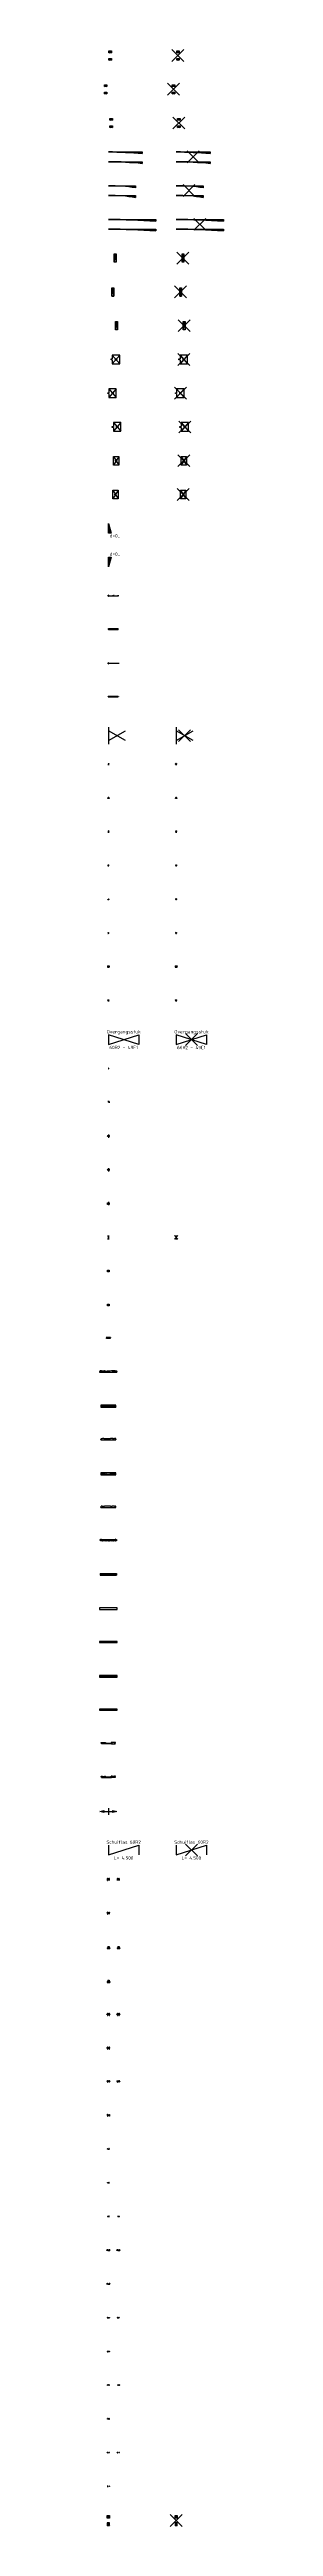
# Model space of a CAD drawing. Header units: metres. Extents: x -1 to 17, y -1 to 366.
import ezdxf
from ezdxf.enums import TextEntityAlignment as Align

# ---------------------------------------------------------------- set-up
doc = ezdxf.new("R2010")
doc.units = ezdxf.units.M
doc.styles.add('NLCS-ISO', font='NLCS-ISO.ttf')

# ---------------------------------------------------------------- blocks, each defined once
blk = doc.blocks.new('SSB-AFWATERINGSBAK')
for p, q in [((0.16, 0.72), (-0.16, 0.34)), ((-0.16, 0.72), (0.16, 0.34)), ((-0.16, -0.72), (0.16, -0.34)), ((-0.16, -0.34), (0.16, -0.72))]:
    blk.add_line(p, q)
at = {"flags": 128}
for points in [[(0.16, 0.72), (0.16, 0.34), (-0.16, 0.34), (-0.16, 0.72)], [(0.16, -0.72), (0.16, -0.34), (-0.16, -0.34), (-0.16, -0.72)]]:
    blk.add_lwpolyline(points, close=True, dxfattribs=at)
blk = doc.blocks.new('SSB-BEVESTIGING_BESCHERMKAP_KRAAGSCHROEF_GROEFRAIL_1-D')
for p, q in [((-0.17, 0.02), (-0.17, 0.05)), ((-0.17, 0.02), (-0.16, 0.05)), ((-0.16, 0.02), (-0.17, 0.02)), ((-0.16, 0.06), (-0.14, 0.08)), ((-0.15, 0.07), (-0.16, 0.06)), ((-0.16, 0.01), (-0.16, 0.02)), ((-0.14, 0.08), (-0.08, 0.08)), ((-0.14, 0.06), (-0.14, 0.08)), ((-0.14, 0.06), (-0.14, 0.07)), ((-0.13, 0.06), (-0.14, 0.06)), ((-0.14, 0.01), (-0.14, 0.01)), ((-0.09, 0.06), (-0.1, 0.06)), ((-0.08, 0.08), (-0.09, 0.08)), ((-0.09, 0.06), (-0.09, 0.08)), ((-0.09, 0.06), (-0.09, 0.08)), ((-0.09, 0.01), (-0.08, 0.02)), ((-0.08, 0.08), (-0.06, 0.06)), ((-0.06, 0.06), (-0.08, 0.08)), ((-0.07, 0.02), (-0.05, 0.02)), ((-0.06, 0.05), (-0.05, 0.02)), ((-0.06, 0.05), (-0.06, 0.02)), ((0.06, 0.05), (0.05, 0.02)), ((0.07, 0.02), (0.05, 0.02)), ((0.08, 0.08), (0.06, 0.06)), ((0.06, 0.06), (0.08, 0.08)), ((0.06, 0.05), (0.06, 0.02)), ((0.14, 0.08), (0.08, 0.08)), ((0.08, 0.08), (0.09, 0.08)), ((0.09, 0.01), (0.08, 0.02)), ((0.09, 0.06), (0.09, 0.08)), ((0.09, 0.06), (0.09, 0.08)), ((0.09, 0.06), (0.1, 0.06)), ((0.13, 0.06), (0.14, 0.06)), ((0.16, 0.06), (0.14, 0.08)), ((0.14, 0.06), (0.14, 0.08)), ((0.14, 0.06), (0.14, 0.07)), ((0.14, 0.01), (0.14, 0.01)), ((0.15, 0.07), (0.16, 0.06)), ((0.17, 0.02), (0.16, 0.05)), ((0.16, 0.01), (0.16, 0.02)), ((0.16, 0.02), (0.17, 0.02)), ((0.17, 0.02), (0.17, 0.05))]:
    blk.add_line(p, q)
at = {"flags": 128}
for points in [[(-0.09, 0.08), (-0.14, 0.08)], [(0.09, 0.08), (0.14, 0.08)]]:
    blk.add_lwpolyline(points, dxfattribs=at)
for centre, radius, start, end in [((-0.16, 0.05), 0.0075, 135, 175.8554), ((-0.15, 0.01), 0.0075, 180.401, 349.0204), ((-0.14, 0.07), 0.005, 90, 133.814), ((-0.08, 0.07), 0.005, 45, 90), ((0.06, 0.05), 0.0075, 135, 176.1859), ((0.07, 0.05), 0.01, 135, 175.6195), ((0.08, 0.07), 0.0075, 90, 135), ((0.09, 0.08), 0.001, 0, 90), ((0.14, 0.07), 0.0075, 45, 90), ((0.14, 0.07), 0.001, 45, 180), ((0.14, 0.01), 0.003, 10.9796, 90), ((0.15, 0.05), 0.01, 4.1446, 45)]:
    blk.add_arc(centre, radius, start, end)
at = {"extrusion": (0, 0, -1)}
for centre, radius, start, end in [((0.15, 0.05), 0.01, 4.1446, 45), ((0.14, 0.07), 0.001, 45, 180), ((0.14, 0.07), 0.0075, 45, 90), ((0.14, 0.01), 0.003, 10.9796, 90), ((0.09, 0.08), 0.001, 0, 90), ((0.08, 0.07), 0.0075, 90, 135), ((0.06, 0.05), 0.0075, 135, 176.1859), ((0.07, 0.05), 0.01, 135, 175.6195), ((-0.08, 0.07), 0.005, 45, 90), ((-0.14, 0.07), 0.005, 90, 133.814), ((-0.15, 0.01), 0.0075, 180.401, 349.0204), ((-0.16, 0.05), 0.0075, 135, 175.8554)]:
    blk.add_arc(centre, radius, start, end, dxfattribs=at)
blk = doc.blocks.new('SSB-BEVESTIGING_BESCHERMKAP_KRAAGSCHROEF_GROEFRAIL_2-D')
for p, q in [((-0.17, 0.02), (-0.17, 0.05)), ((-0.17, 0.02), (-0.16, 0.05)), ((-0.16, 0.02), (-0.17, 0.02)), ((-0.16, 0.06), (-0.14, 0.08)), ((-0.15, 0.07), (-0.16, 0.06)), ((-0.16, 0.01), (-0.16, 0.02)), ((-0.14, 0.08), (-0.08, 0.08)), ((-0.14, 0.06), (-0.14, 0.08)), ((-0.14, 0.06), (-0.14, 0.07)), ((-0.13, 0.06), (-0.14, 0.06)), ((-0.14, 0.01), (-0.14, 0.01)), ((-0.09, 0.06), (-0.1, 0.06)), ((-0.08, 0.08), (-0.09, 0.08)), ((-0.09, 0.06), (-0.09, 0.08)), ((-0.09, 0.06), (-0.09, 0.08)), ((-0.09, 0.01), (-0.08, 0.02)), ((-0.08, 0.08), (-0.06, 0.06)), ((-0.06, 0.06), (-0.08, 0.08)), ((-0.07, 0.02), (-0.05, 0.02)), ((-0.06, 0.05), (-0.05, 0.02)), ((-0.06, 0.05), (-0.06, 0.02)), ((0.06, 0.05), (0.05, 0.02)), ((0.07, 0.02), (0.05, 0.02)), ((0.08, 0.08), (0.06, 0.06)), ((0.06, 0.06), (0.08, 0.08)), ((0.06, 0.05), (0.06, 0.02)), ((0.14, 0.08), (0.08, 0.08)), ((0.08, 0.08), (0.09, 0.08)), ((0.09, 0.01), (0.08, 0.02)), ((0.09, 0.06), (0.09, 0.08)), ((0.09, 0.06), (0.09, 0.08)), ((0.09, 0.06), (0.1, 0.06)), ((0.13, 0.06), (0.14, 0.06)), ((0.16, 0.06), (0.14, 0.08)), ((0.14, 0.06), (0.14, 0.08)), ((0.14, 0.06), (0.14, 0.07)), ((0.14, 0.01), (0.14, 0.01)), ((0.15, 0.07), (0.16, 0.06)), ((0.17, 0.02), (0.16, 0.05)), ((0.16, 0.01), (0.16, 0.02)), ((0.16, 0.02), (0.17, 0.02)), ((0.17, 0.02), (0.17, 0.05)), ((1.3, 0.06), (1.32, 0.08)), ((1.32, 0.07), (1.3, 0.06)), ((1.3, 0.02), (1.3, 0.05)), ((1.3, 0.02), (1.3, 0.05)), ((1.31, 0.02), (1.3, 0.02)), ((1.31, 0.01), (1.31, 0.02)), ((1.32, 0.06), (1.32, 0.08)), ((1.32, 0.06), (1.32, 0.07)), ((1.34, 0.06), (1.32, 0.06)), ((1.33, 0.08), (1.38, 0.08)), ((1.33, 0.01), (1.33, 0.01)), ((1.38, 0.06), (1.36, 0.06)), ((1.37, 0.06), (1.37, 0.08)), ((1.37, 0.01), (1.39, 0.02)), ((1.4, 0.06), (1.38, 0.08)), ((1.38, 0.08), (1.38, 0.08)), ((1.38, 0.06), (1.38, 0.08)), ((1.39, 0.08), (1.41, 0.06)), ((1.39, 0.02), (1.41, 0.02)), ((1.41, 0.05), (1.41, 0.02)), ((1.41, 0.05), (1.41, 0.02)), ((1.54, 0.08), (1.52, 0.06)), ((1.52, 0.05), (1.52, 0.02)), ((1.52, 0.05), (1.52, 0.02)), ((1.54, 0.02), (1.52, 0.02)), ((1.53, 0.06), (1.55, 0.08)), ((1.6, 0.08), (1.55, 0.08)), ((1.55, 0.08), (1.55, 0.08)), ((1.55, 0.06), (1.55, 0.08)), ((1.55, 0.06), (1.57, 0.06)), ((1.56, 0.01), (1.55, 0.02)), ((1.56, 0.06), (1.56, 0.08)), ((1.59, 0.06), (1.61, 0.06)), ((1.6, 0.01), (1.6, 0.01)), ((1.63, 0.06), (1.61, 0.08)), ((1.61, 0.06), (1.61, 0.08)), ((1.61, 0.07), (1.63, 0.06)), ((1.61, 0.06), (1.61, 0.07)), ((1.62, 0.01), (1.62, 0.02)), ((1.62, 0.02), (1.63, 0.02)), ((1.63, 0.02), (1.63, 0.05)), ((1.63, 0.02), (1.63, 0.05))]:
    blk.add_line(p, q)
at = {"flags": 128}
for points in [[(-0.09, 0.08), (-0.14, 0.08)], [(0.09, 0.08), (0.14, 0.08)], [(1.37, 0.08), (1.33, 0.08)], [(1.56, 0.08), (1.6, 0.08)]]:
    blk.add_lwpolyline(points, dxfattribs=at)
for centre, radius, start, end in [((-0.16, 0.05), 0.0075, 135, 175.8554), ((-0.15, 0.01), 0.0075, 180.401, 349.0204), ((-0.14, 0.07), 0.005, 90, 133.814), ((-0.08, 0.07), 0.005, 45, 90), ((0.06, 0.05), 0.0075, 135, 176.1859), ((0.07, 0.05), 0.01, 135, 175.6195), ((0.08, 0.07), 0.0075, 90, 135), ((0.09, 0.08), 0.001, 0, 90), ((0.14, 0.07), 0.0075, 45, 90), ((0.14, 0.07), 0.001, 45, 180), ((0.14, 0.01), 0.003, 10.9796, 90), ((0.15, 0.05), 0.01, 4.1446, 45), ((1.31, 0.05), 0.0075, 135, 175.8554), ((1.32, 0.01), 0.0075, 180.401, 349.0204), ((1.33, 0.07), 0.005, 90, 133.814), ((1.38, 0.07), 0.005, 45, 90), ((1.53, 0.05), 0.0075, 135, 176.1859), ((1.53, 0.05), 0.01, 135, 175.6195), ((1.55, 0.07), 0.0075, 90, 135), ((1.55, 0.08), 0.001, 0, 90), ((1.6, 0.07), 0.0075, 45, 90), ((1.6, 0.01), 0.003, 10.9796, 90), ((1.61, 0.07), 0.001, 45, 180), ((1.62, 0.05), 0.01, 4.1446, 45)]:
    blk.add_arc(centre, radius, start, end)
at = {"extrusion": (0, 0, -1)}
for centre, radius, start, end in [((0.15, 0.05), 0.01, 4.1446, 45), ((0.14, 0.07), 0.001, 45, 180), ((0.14, 0.07), 0.0075, 45, 90), ((0.14, 0.01), 0.003, 10.9796, 90), ((0.09, 0.08), 0.001, 0, 90), ((0.08, 0.07), 0.0075, 90, 135), ((0.06, 0.05), 0.0075, 135, 176.1859), ((0.07, 0.05), 0.01, 135, 175.6195), ((-0.08, 0.07), 0.005, 45, 90), ((-0.14, 0.07), 0.005, 90, 133.814), ((-0.15, 0.01), 0.0075, 180.401, 349.0204), ((-0.16, 0.05), 0.0075, 135, 175.8554), ((-1.31, 0.05), 0.01, 4.1446, 45), ((-1.33, 0.07), 0.0075, 45, 90), ((-1.32, 0.07), 0.001, 45, 180), ((-1.33, 0.01), 0.003, 10.9796, 90), ((-1.38, 0.07), 0.0075, 90, 135), ((-1.38, 0.08), 0.001, 0, 90), ((-1.4, 0.05), 0.01, 135, 175.6195), ((-1.4, 0.05), 0.0075, 135, 176.1859), ((-1.55, 0.07), 0.005, 45, 90), ((-1.6, 0.07), 0.005, 90, 133.814), ((-1.61, 0.01), 0.0075, 180.401, 349.0204), ((-1.62, 0.05), 0.0075, 135, 175.8554)]:
    blk.add_arc(centre, radius, start, end, dxfattribs=at)
blk = doc.blocks.new('SSB-BEVESTIGING_BESCHERMKAP_KRAAGSCHROEF_VIGNOLERAIL_1-D')
for p, q in [((-0.14, 0.06), (-0.12, 0.08)), ((-0.14, 0.02), (-0.14, 0.05)), ((-0.14, 0.02), (-0.14, 0.05)), ((-0.13, 0.02), (-0.14, 0.02)), ((-0.12, 0.07), (-0.13, 0.06)), ((-0.12, 0.06), (-0.12, 0.07)), ((-0.1, 0.06), (-0.12, 0.06)), ((-0.11, 0.08), (-0.06, 0.08)), ((-0.11, 0.06), (-0.11, 0.08)), ((-0.11, 0.01), (-0.11, 0.01)), ((-0.06, 0.06), (-0.08, 0.06)), ((-0.06, 0.08), (-0.06, 0.08)), ((-0.06, 0.06), (-0.06, 0.08)), ((-0.06, 0.06), (-0.06, 0.08)), ((-0.06, 0.02), (-0.05, 0.02)), ((-0.05, 0.08), (-0.03, 0.06)), ((-0.03, 0.06), (-0.05, 0.08)), ((-0.05, 0.02), (-0.03, 0.03)), ((-0.03, 0.05), (-0.03, 0.03)), ((-0.03, 0.05), (-0.03, 0.02)), ((0.05, 0.08), (0.03, 0.06)), ((0.03, 0.05), (0.05, 0.07)), ((0.03, 0.05), (0.03, 0.02)), ((0.03, 0.05), (0.03, 0.02)), ((0.05, 0.02), (0.03, 0.02)), ((0.06, 0.01), (0.05, 0.02)), ((0.11, 0.08), (0.06, 0.08)), ((0.06, 0.08), (0.06, 0.08)), ((0.06, 0.06), (0.06, 0.08)), ((0.06, 0.06), (0.06, 0.07)), ((0.06, 0.06), (0.08, 0.06)), ((0.1, 0.06), (0.12, 0.06)), ((0.11, 0.06), (0.11, 0.07)), ((0.11, 0.01), (0.11, 0.01)), ((0.14, 0.06), (0.12, 0.08)), ((0.12, 0.07), (0.13, 0.05)), ((0.12, 0.06), (0.12, 0.07)), ((0.13, 0.02), (0.14, 0.02)), ((0.14, 0.02), (0.14, 0.05)), ((0.14, 0.02), (0.14, 0.05))]:
    blk.add_line(p, q)
at = {"ltscale": 100}
for p, q in [((-0.13, 0.01), (-0.13, 0.02)), ((0.13, 0.01), (0.13, 0.02))]:
    blk.add_line(p, q, dxfattribs=at)
at = {"flags": 128}
for points in [[(-0.06, 0.08), (-0.11, 0.08)], [(0.06, 0.08), (0.11, 0.08)]]:
    blk.add_lwpolyline(points, dxfattribs=at)
for centre, radius, start, end in [((-0.13, 0.05), 0.0075, 135, 175.8554), ((-0.12, 0.01), 0.0075, 180.401, 349.0204), ((-0.11, 0.07), 0.005, 90, 133.814), ((-0.06, 0.07), 0.005, 45, 90), ((0.04, 0.05), 0.0075, 135, 176.1859), ((0.04, 0.05), 0.01, 135, 175.6195), ((0.06, 0.07), 0.0075, 90, 135), ((0.06, 0.07), 0.001, 0, 90), ((0.11, 0.07), 0.0075, 45, 90), ((0.11, 0.01), 0.003, 10.9796, 90), ((0.12, 0.07), 0.001, 45, 180), ((0.13, 0.05), 0.01, 4.1446, 45)]:
    blk.add_arc(centre, radius, start, end)
at = {"extrusion": (0, 0, -1)}
for centre, radius, start, end in [((0.13, 0.05), 0.01, 4.1446, 45), ((0.11, 0.07), 0.0075, 45, 90), ((0.12, 0.07), 0.001, 45, 180), ((0.11, 0.01), 0.003, 10.9796, 90), ((0.06, 0.07), 0.0075, 90, 135), ((0.06, 0.08), 0.001, 0, 90), ((0.04, 0.05), 0.0075, 135, 176.1859), ((0.04, 0.05), 0.01, 135, 175.6195), ((-0.06, 0.07), 0.005, 45, 90), ((-0.11, 0.07), 0.005, 90, 133.814), ((-0.12, 0.01), 0.0075, 180.401, 349.0204), ((-0.13, 0.05), 0.0075, 135, 175.8554)]:
    blk.add_arc(centre, radius, start, end, dxfattribs=at)
blk = doc.blocks.new('SSB-BEVESTIGING_BESCHERMKAP_KRAAGSCHROEF_VIGNOLERAIL_2-D')
for p, q in [((-0.14, 0.06), (-0.12, 0.08)), ((-0.14, 0.02), (-0.14, 0.05)), ((-0.14, 0.02), (-0.14, 0.05)), ((-0.13, 0.02), (-0.14, 0.02)), ((-0.12, 0.07), (-0.13, 0.06)), ((-0.12, 0.06), (-0.12, 0.07)), ((-0.1, 0.06), (-0.12, 0.06)), ((-0.11, 0.08), (-0.06, 0.08)), ((-0.11, 0.06), (-0.11, 0.08)), ((-0.11, 0.01), (-0.11, 0.01)), ((-0.06, 0.06), (-0.08, 0.06)), ((-0.06, 0.08), (-0.06, 0.08)), ((-0.06, 0.06), (-0.06, 0.08)), ((-0.06, 0.06), (-0.06, 0.08)), ((-0.06, 0.02), (-0.05, 0.02)), ((-0.05, 0.08), (-0.03, 0.06)), ((-0.03, 0.06), (-0.05, 0.08)), ((-0.05, 0.02), (-0.03, 0.03)), ((-0.03, 0.05), (-0.03, 0.03)), ((-0.03, 0.05), (-0.03, 0.02)), ((0.05, 0.08), (0.03, 0.06)), ((0.03, 0.05), (0.05, 0.07)), ((0.03, 0.05), (0.03, 0.02)), ((0.03, 0.05), (0.03, 0.02)), ((0.05, 0.02), (0.03, 0.02)), ((0.06, 0.01), (0.05, 0.02)), ((0.11, 0.08), (0.06, 0.08)), ((0.06, 0.08), (0.06, 0.08)), ((0.06, 0.06), (0.06, 0.08)), ((0.06, 0.06), (0.06, 0.07)), ((0.06, 0.06), (0.08, 0.06)), ((0.1, 0.06), (0.12, 0.06)), ((0.11, 0.06), (0.11, 0.07)), ((0.11, 0.01), (0.11, 0.01)), ((0.14, 0.06), (0.12, 0.08)), ((0.12, 0.07), (0.13, 0.05)), ((0.12, 0.06), (0.12, 0.07)), ((0.13, 0.02), (0.14, 0.02)), ((0.14, 0.02), (0.14, 0.05)), ((0.14, 0.02), (0.14, 0.05)), ((1.37, 0.06), (1.39, 0.08)), ((1.39, 0.07), (1.37, 0.05)), ((1.37, 0.02), (1.37, 0.05)), ((1.37, 0.02), (1.37, 0.05)), ((1.38, 0.02), (1.37, 0.02)), ((1.39, 0.06), (1.39, 0.07)), ((1.39, 0.06), (1.39, 0.07)), ((1.41, 0.06), (1.39, 0.06)), ((1.4, 0.08), (1.45, 0.08)), ((1.4, 0.01), (1.4, 0.01)), ((1.45, 0.06), (1.43, 0.06)), ((1.44, 0.01), (1.46, 0.02)), ((1.45, 0.08), (1.45, 0.08)), ((1.45, 0.06), (1.45, 0.08)), ((1.47, 0.05), (1.45, 0.07)), ((1.45, 0.06), (1.45, 0.07)), ((1.46, 0.08), (1.48, 0.06)), ((1.46, 0.02), (1.48, 0.02)), ((1.48, 0.05), (1.48, 0.02)), ((1.48, 0.05), (1.48, 0.02)), ((1.56, 0.08), (1.54, 0.06)), ((1.54, 0.06), (1.56, 0.08)), ((1.54, 0.05), (1.54, 0.03)), ((1.54, 0.05), (1.54, 0.02)), ((1.56, 0.02), (1.54, 0.03)), ((1.57, 0.02), (1.56, 0.02)), ((1.62, 0.08), (1.57, 0.08)), ((1.57, 0.08), (1.57, 0.08)), ((1.57, 0.06), (1.57, 0.08)), ((1.57, 0.06), (1.57, 0.08)), ((1.57, 0.06), (1.59, 0.06)), ((1.61, 0.06), (1.63, 0.06)), ((1.62, 0.06), (1.62, 0.08)), ((1.62, 0.01), (1.62, 0.01)), ((1.65, 0.06), (1.63, 0.08)), ((1.63, 0.07), (1.64, 0.06)), ((1.63, 0.06), (1.63, 0.07)), ((1.64, 0.02), (1.65, 0.02)), ((1.65, 0.02), (1.65, 0.05)), ((1.65, 0.02), (1.65, 0.05))]:
    blk.add_line(p, q)
at = {"ltscale": 100}
for p, q in [((-0.13, 0.01), (-0.13, 0.02)), ((0.13, 0.01), (0.13, 0.02)), ((1.38, 0.01), (1.38, 0.02)), ((1.64, 0.01), (1.64, 0.02))]:
    blk.add_line(p, q, dxfattribs=at)
at = {"flags": 128}
for points in [[(-0.06, 0.08), (-0.11, 0.08)], [(0.06, 0.08), (0.11, 0.08)], [(1.45, 0.08), (1.4, 0.08)], [(1.57, 0.08), (1.62, 0.08)]]:
    blk.add_lwpolyline(points, dxfattribs=at)
for centre, radius, start, end in [((-0.13, 0.05), 0.0075, 135, 175.8554), ((-0.12, 0.01), 0.0075, 180.401, 349.0204), ((-0.11, 0.07), 0.005, 90, 133.814), ((-0.06, 0.07), 0.005, 45, 90), ((0.04, 0.05), 0.0075, 135, 176.1859), ((0.04, 0.05), 0.01, 135, 175.6195), ((0.06, 0.07), 0.0075, 90, 135), ((0.06, 0.07), 0.001, 0, 90), ((0.11, 0.07), 0.0075, 45, 90), ((0.11, 0.01), 0.003, 10.9796, 90), ((0.12, 0.07), 0.001, 45, 180), ((0.13, 0.05), 0.01, 4.1446, 45), ((1.38, 0.05), 0.0075, 135, 175.8554), ((1.39, 0.01), 0.0075, 180.401, 349.0204), ((1.4, 0.07), 0.005, 90, 133.814), ((1.45, 0.07), 0.005, 45, 90), ((1.55, 0.05), 0.0075, 135, 176.1859), ((1.55, 0.05), 0.01, 135, 175.6195), ((1.57, 0.07), 0.0075, 90, 135), ((1.57, 0.08), 0.001, 0, 90), ((1.62, 0.07), 0.0075, 45, 90), ((1.62, 0.01), 0.003, 10.9796, 90), ((1.63, 0.07), 0.001, 45, 180), ((1.64, 0.05), 0.01, 4.1446, 45)]:
    blk.add_arc(centre, radius, start, end)
at = {"extrusion": (0, 0, -1)}
for centre, radius, start, end in [((0.13, 0.05), 0.01, 4.1446, 45), ((0.11, 0.07), 0.0075, 45, 90), ((0.12, 0.07), 0.001, 45, 180), ((0.11, 0.01), 0.003, 10.9796, 90), ((0.06, 0.07), 0.0075, 90, 135), ((0.06, 0.08), 0.001, 0, 90), ((0.04, 0.05), 0.0075, 135, 176.1859), ((0.04, 0.05), 0.01, 135, 175.6195), ((-0.06, 0.07), 0.005, 45, 90), ((-0.11, 0.07), 0.005, 90, 133.814), ((-0.12, 0.01), 0.0075, 180.401, 349.0204), ((-0.13, 0.05), 0.0075, 135, 175.8554), ((-1.38, 0.05), 0.01, 4.1446, 45), ((-1.4, 0.07), 0.0075, 45, 90), ((-1.39, 0.07), 0.001, 45, 180), ((-1.4, 0.01), 0.003, 10.9796, 90), ((-1.45, 0.07), 0.0075, 90, 135), ((-1.45, 0.07), 0.001, 0, 90), ((-1.47, 0.05), 0.01, 135, 175.6195), ((-1.47, 0.05), 0.0075, 135, 176.1859), ((-1.57, 0.07), 0.005, 45, 90), ((-1.62, 0.07), 0.005, 90, 133.814), ((-1.63, 0.01), 0.0075, 180.401, 349.0204), ((-1.64, 0.05), 0.0075, 135, 175.8554)]:
    blk.add_arc(centre, radius, start, end, dxfattribs=at)
blk = doc.blocks.new('SSB-BEVESTIGING_DWARSLIGGER_GROEFRAIL_1-D')
for p, q in [((-0.17, 0.01), (-0.16, 0.01)), ((-0.17, 0.01), (-0.16, -0.01)), ((-0.16, 0.01), (-0.16, 0.01)), ((-0.14, 0.01), (-0.13, 0.01)), ((-0.13, 0.07), (-0.13, 0.05)), ((-0.13, 0.07), (-0.11, 0.05)), ((-0.13, 0.05), (-0.1, 0.07)), ((-0.13, 0.07), (-0.1, 0.07)), ((-0.13, 0.02), (-0.13, 0.01)), ((-0.13, 0.01), (-0.11, 0.01)), ((-0.13, 0), (-0.13, 0.01)), ((-0.13, 0), (-0.1, 0)), ((-0.11, 0.02), (-0.1, 0.02)), ((-0.11, 0.02), (-0.11, 0.02)), ((-0.1, 0.07), (-0.1, 0.05)), ((-0.09, 0.02), (-0.1, 0.02)), ((-0.1, 0), (-0.09, 0)), ((-0.1, 0), (-0.1, 0)), ((-0.09, 0), (-0.09, 0.02)), ((0.09, 0.02), (0.1, 0.02)), ((0.09, 0), (0.09, 0.02)), ((0.1, 0), (0.09, 0)), ((0.13, 0.05), (0.1, 0.07)), ((0.13, 0.07), (0.1, 0.07)), ((0.1, 0.07), (0.1, 0.05)), ((0.11, 0.02), (0.1, 0.02)), ((0.1, 0), (0.1, 0)), ((0.1, 0), (0.13, 0)), ((0.13, 0.07), (0.11, 0.05)), ((0.11, 0.02), (0.11, 0.02)), ((0.13, 0.01), (0.11, 0.01)), ((0.13, 0.07), (0.13, 0.05)), ((0.13, 0.02), (0.13, 0.01)), ((0.13, 0), (0.13, 0.01)), ((0.14, 0.01), (0.13, 0.01)), ((0.16, 0.01), (0.16, 0.01)), ((0.17, 0.01), (0.16, 0.01)), ((0.16, -0.01), (0.17, 0.01)), ((-0.14, -0.01), (-0.14, 0)), ((0.14, 0), (0.14, -0.01))]:
    blk.add_line(p, q)
at = {"flags": 128}
for points in [[(-0.16, 0.01, 0.999984), (-0.14, 0.01, -0.80348), (-0.08, 0.02, 1), (-0.07, 0.02, 0.803478), (-0.16, 0.01)], [(0.16, 0.01, -0.999984), (0.14, 0.01, 0.80348), (0.08, 0.02, -1), (0.07, 0.02, -0.803478), (0.16, 0.01)]]:
    blk.add_lwpolyline(points, format="xyb", dxfattribs=at)
blk.add_lwpolyline([(-0.09, 0), (0.09, 0), (0.09, 0.01), (-0.09, 0.01)], close=True, dxfattribs=at)
at = {"extrusion": (0, 0, -1)}
for centre, radius, start, end in [((0.17, 0.01), 0.0005, 330, 93.9714), ((0.16, 0.01), 0.008, 94.3346, 150.0042), ((0.14, 0), 0.008, 27.9532, 90), ((0.13, -0.01), 0.007, 30, 90), ((0.12, -0.41), 0.447, 88.7984, 92.7789), ((0.12, -0.41), 0.434, 89.0656, 90.9773), ((0.11, 0.02), 0.003, 180, 270), ((0.11, 0.02), 0.001, 360, 90), ((0.07, 0.03), 0.0065, 49.5869, 248.0791), ((-0.09, 0.05), 0.026, 269.9861, 277.43), ((-0.09, 0.02), 0.0005, 0, 39.9975), ((-0.12, -0.41), 0.434, 85.9823, 87.1295), ((-0.1, 0.02), 0.0005, 39.9967, 90), ((-0.12, 0), 0.0195, 91.0191, 162.7626), ((-0.13, -0.01), 0.007, 90, 150), ((-0.15, 0.01), 0.008, 211.0549, 332.0468), ((-0.17, 0.01), 0.0005, 86.0286, 210)]:
    blk.add_arc(centre, radius, start, end, dxfattribs=at)
for centre, radius, start, end in [((-0.15, 0.01), 0.008, 211.0549, 332.0468), ((-0.12, 0), 0.0195, 91.0191, 162.7626), ((-0.1, 0.02), 0.0005, 39.9967, 90), ((-0.12, -0.41), 0.434, 85.9823, 87.1295), ((-0.09, 0.02), 0.0005, 0, 39.9975), ((-0.09, 0.05), 0.026, 269.9861, 277.43), ((0.07, 0.03), 0.0065, 49.5869, 248.0791), ((0.12, -0.41), 0.447, 88.7984, 92.7789), ((0.11, 0.02), 0.003, 180, 270), ((0.11, 0.02), 0.001, 360, 90), ((0.12, -0.41), 0.434, 89.0656, 90.9773), ((0.14, 0), 0.008, 27.9532, 90), ((0.16, 0.01), 0.008, 94.3346, 150.0042), ((-0.15, 0), 0.0095, 210, 330), ((0.15, 0), 0.0095, 210, 330)]:
    blk.add_arc(centre, radius, start, end)
blk = doc.blocks.new('SSB-BEVESTIGING_DWARSLIGGER_GROEFRAIL_2-D')
for p, q in [((-0.17, 0.01), (-0.16, 0.01)), ((-0.17, 0.01), (-0.16, -0.01)), ((-0.16, 0.01), (-0.16, 0.01)), ((-0.14, 0.01), (-0.13, 0.01)), ((-0.13, 0.07), (-0.13, 0.05)), ((-0.13, 0.07), (-0.11, 0.05)), ((-0.13, 0.05), (-0.1, 0.07)), ((-0.13, 0.07), (-0.1, 0.07)), ((-0.13, 0.02), (-0.13, 0.01)), ((-0.13, 0.01), (-0.11, 0.01)), ((-0.13, 0), (-0.13, 0.01)), ((-0.13, 0), (-0.1, 0)), ((-0.11, 0.02), (-0.1, 0.02)), ((-0.11, 0.02), (-0.11, 0.02)), ((-0.1, 0.07), (-0.1, 0.05)), ((-0.09, 0.02), (-0.1, 0.02)), ((-0.1, 0), (-0.09, 0)), ((-0.1, 0), (-0.1, 0)), ((-0.09, 0), (-0.09, 0.02)), ((0.09, 0.02), (0.1, 0.02)), ((0.09, 0), (0.09, 0.02)), ((0.1, 0), (0.09, 0)), ((0.13, 0.05), (0.1, 0.07)), ((0.13, 0.07), (0.1, 0.07)), ((0.1, 0.07), (0.1, 0.05)), ((0.11, 0.02), (0.1, 0.02)), ((0.1, 0), (0.1, 0)), ((0.1, 0), (0.13, 0)), ((0.13, 0.07), (0.11, 0.05)), ((0.11, 0.02), (0.11, 0.02)), ((0.13, 0.01), (0.11, 0.01)), ((0.13, 0.07), (0.13, 0.05)), ((0.13, 0.02), (0.13, 0.01)), ((0.13, 0), (0.13, 0.01)), ((0.14, 0.01), (0.13, 0.01)), ((0.16, 0.01), (0.16, 0.01)), ((0.17, 0.01), (0.16, 0.01)), ((0.16, -0.01), (0.17, 0.01)), ((1.31, -0.01), (1.29, 0.01)), ((1.3, 0.01), (1.3, 0.01)), ((1.31, 0.01), (1.31, 0.01)), ((1.33, 0.01), (1.34, 0.01)), ((1.37, 0), (1.33, 0)), ((1.34, 0.07), (1.34, 0.05)), ((1.34, 0.07), (1.36, 0.05)), ((1.34, 0.05), (1.36, 0.07)), ((1.34, 0.07), (1.36, 0.07)), ((1.34, 0.02), (1.34, 0.01)), ((1.34, 0.01), (1.35, 0.01)), ((1.34, 0), (1.34, 0.01)), ((1.36, 0.07), (1.36, 0.05)), ((1.36, 0.02), (1.37, 0.02)), ((1.36, 0.02), (1.36, 0.02)), ((1.37, 0.02), (1.37, 0.02)), ((1.37, 0), (1.37, 0.02)), ((1.37, 0), (1.37, 0)), ((1.37, 0), (1.37, 0)), ((1.57, 0.02), (1.56, 0.02)), ((1.56, 0.02), (1.56, 0.02)), ((1.56, 0), (1.56, 0.02)), ((1.56, 0), (1.56, 0)), ((1.56, 0), (1.56, 0)), ((1.6, 0), (1.56, 0)), ((1.59, 0.07), (1.57, 0.05)), ((1.59, 0.05), (1.57, 0.07)), ((1.59, 0.07), (1.57, 0.07)), ((1.57, 0.07), (1.57, 0.05)), ((1.58, 0.02), (1.58, 0.02)), ((1.59, 0.01), (1.58, 0.01)), ((1.59, 0.07), (1.59, 0.05)), ((1.59, 0.02), (1.59, 0.01)), ((1.59, 0), (1.59, 0.01)), ((1.6, 0.01), (1.59, 0.01)), ((1.62, 0.01), (1.62, 0.01)), ((1.64, 0.01), (1.62, -0.01)), ((1.64, 0.01), (1.63, 0.01)), ((-0.14, -0.01), (-0.14, 0)), ((0.14, 0), (0.14, -0.01)), ((1.33, 0), (1.32, -0.01)), ((1.61, -0.01), (1.6, 0))]:
    blk.add_line(p, q)
at = {"flags": 128}
for points in [[(-0.16, 0.01, 0.999984), (-0.14, 0.01, -0.80348), (-0.08, 0.02, 1), (-0.07, 0.02, 0.803478), (-0.16, 0.01)], [(0.16, 0.01, -0.999984), (0.14, 0.01, 0.80348), (0.08, 0.02, -1), (0.07, 0.02, -0.803478), (0.16, 0.01)], [(1.31, 0.01, 0.999984), (1.32, 0.01, -0.80348), (1.38, 0.02, 1), (1.39, 0.02, 0.803478), (1.31, 0.01)], [(1.62, 0.01, -0.999984), (1.61, 0.01, 0.80348), (1.55, 0.02, -1), (1.54, 0.02, -0.803478), (1.62, 0.01)]]:
    blk.add_lwpolyline(points, format="xyb", dxfattribs=at)
for points in [[(-0.09, 0), (0.09, 0), (0.09, 0.01), (-0.09, 0.01)], [(1.56, 0), (1.38, 0), (1.38, 0.01), (1.56, 0.01)]]:
    blk.add_lwpolyline(points, close=True, dxfattribs=at)
at = {"extrusion": (0, 0, -1)}
for centre, radius, start, end in [((0.17, 0.01), 0.0005, 330, 93.9714), ((0.16, 0.01), 0.008, 94.3346, 150.0042), ((0.14, 0), 0.008, 27.9532, 90), ((0.13, -0.01), 0.007, 30, 90), ((0.12, -0.41), 0.447, 88.7984, 92.7789), ((0.12, -0.41), 0.434, 89.0656, 90.9773), ((0.11, 0.02), 0.003, 180, 270), ((0.11, 0.02), 0.001, 360, 90), ((0.07, 0.03), 0.0065, 49.5869, 248.0791), ((-0.09, 0.05), 0.026, 269.9861, 277.43), ((-0.09, 0.02), 0.0005, 0, 39.9975), ((-0.12, -0.41), 0.434, 85.9823, 87.1295), ((-0.1, 0.02), 0.0005, 39.9967, 90), ((-0.12, 0), 0.0195, 91.0191, 162.7626), ((-0.13, -0.01), 0.007, 90, 150), ((-0.15, 0.01), 0.008, 211.0549, 332.0468), ((-0.17, 0.01), 0.0005, 86.0286, 210), ((-1.3, 0.01), 0.008, 94.3346, 150.0042), ((-1.33, 0), 0.008, 27.9532, 90), ((-1.35, -0.41), 0.447, 88.7984, 92.7789), ((-1.35, -0.41), 0.434, 89.0656, 90.9773), ((-1.35, 0.02), 0.003, 180, 270), ((-1.36, 0.02), 0.001, 360, 90), ((-1.39, 0.03), 0.0065, 49.5869, 248.0791), ((-1.58, -0.41), 0.434, 85.9823, 87.1295), ((-1.55, 0.05), 0.026, 269.9861, 277.43), ((-1.56, 0.02), 0.0005, 39.9967, 90), ((-1.56, 0.02), 0.0005, 0, 39.9975), ((-1.59, 0), 0.0195, 91.0191, 162.7626), ((-1.61, 0.01), 0.008, 211.0549, 332.0468), ((-1.32, 0), 0.0095, 210, 330), ((-1.61, 0), 0.0095, 210, 330)]:
    blk.add_arc(centre, radius, start, end, dxfattribs=at)
for centre, radius, start, end in [((-0.15, 0.01), 0.008, 211.0549, 332.0468), ((-0.12, 0), 0.0195, 91.0191, 162.7626), ((-0.1, 0.02), 0.0005, 39.9967, 90), ((-0.12, -0.41), 0.434, 85.9823, 87.1295), ((-0.09, 0.02), 0.0005, 0, 39.9975), ((-0.09, 0.05), 0.026, 269.9861, 277.43), ((0.07, 0.03), 0.0065, 49.5869, 248.0791), ((0.12, -0.41), 0.447, 88.7984, 92.7789), ((0.11, 0.02), 0.003, 180, 270), ((0.11, 0.02), 0.001, 360, 90), ((0.12, -0.41), 0.434, 89.0656, 90.9773), ((0.14, 0), 0.008, 27.9532, 90), ((0.16, 0.01), 0.008, 94.3346, 150.0042), ((1.3, 0.01), 0.0005, 86.0286, 210), ((1.32, 0.01), 0.008, 211.0549, 332.0468), ((1.34, 0), 0.0195, 91.0191, 162.7626), ((1.33, -0.01), 0.007, 90, 150), ((1.37, 0.02), 0.0005, 39.9967, 90), ((1.37, 0.02), 0.0005, 0, 39.9975), ((1.35, -0.41), 0.434, 85.9823, 87.1295), ((1.38, 0.05), 0.026, 269.9861, 277.43), ((1.54, 0.03), 0.0065, 49.5869, 248.0791), ((1.58, -0.41), 0.447, 88.7984, 92.7789), ((1.57, 0.02), 0.001, 360, 90), ((1.58, 0.02), 0.003, 180, 270), ((1.58, -0.41), 0.434, 89.0656, 90.9773), ((1.6, 0), 0.008, 27.9532, 90), ((1.6, -0.01), 0.007, 30, 90), ((1.63, 0.01), 0.008, 94.3346, 150.0042), ((1.64, 0.01), 0.0005, 330, 93.9714), ((-0.15, 0), 0.0095, 210, 330), ((0.15, 0), 0.0095, 210, 330)]:
    blk.add_arc(centre, radius, start, end)
blk = doc.blocks.new('SSB-BEVESTIGING_DWARSLIGGER_GROEFRAIL_CONSTRUCTIEWERK_1-D')
for p, q in [((-0.23, 0.05), (-0.24, 0)), ((-0.23, 0.05), (-0.24, 0)), ((-0.24, 0), (-0.24, 0)), ((-0.21, 0.09), (-0.23, 0.05)), ((-0.21, 0.09), (-0.23, 0.05)), ((-0.23, 0), (-0.22, 0.02)), ((-0.16, 0), (-0.23, 0)), ((-0.16, 0), (-0.23, 0)), ((-0.22, 0.04), (-0.17, 0.04)), ((-0.22, 0.04), (-0.21, 0.04)), ((-0.22, 0.04), (-0.22, 0.03)), ((-0.22, 0.03), (-0.17, 0.03)), ((-0.17, 0.02), (-0.22, 0.02)), ((-0.22, 0.02), (-0.22, 0.02)), ((-0.22, 0.02), (-0.17, 0.02)), ((-0.21, 0.05), (-0.21, 0.04)), ((-0.21, 0.05), (-0.18, 0.05)), ((-0.21, 0.05), (-0.21, 0.05)), ((-0.21, 0.03), (-0.2, 0.03)), ((-0.21, 0.02), (-0.21, 0.03)), ((-0.21, 0.03), (-0.21, 0.03)), ((-0.21, 0.03), (-0.21, 0.02)), ((-0.21, 0.03), (-0.2, 0.03)), ((-0.21, 0.03), (-0.21, 0.03)), ((-0.21, 0.03), (-0.21, 0.03)), ((-0.21, 0.03), (-0.21, 0.02)), ((-0.19, 0.1), (-0.2, 0.1)), ((-0.19, 0.1), (-0.2, 0.1)), ((-0.2, 0.09), (-0.18, 0.09)), ((-0.2, 0.09), (-0.2, 0.09)), ((-0.2, 0.05), (-0.2, 0.09)), ((-0.2, 0.05), (-0.2, 0.09)), ((-0.2, 0.09), (-0.19, 0.09)), ((-0.2, 0.05), (-0.2, 0.04)), ((-0.2, 0.03), (-0.2, 0.03)), ((-0.2, 0.03), (-0.19, 0.03)), ((-0.2, 0.03), (-0.19, 0.02)), ((-0.19, 0.09), (-0.18, 0.09)), ((-0.19, 0.09), (-0.19, 0.05)), ((-0.19, 0.05), (-0.19, 0.04)), ((-0.19, 0.03), (-0.18, 0.03)), ((-0.19, 0.03), (-0.18, 0.03)), ((-0.19, 0.03), (-0.19, 0.03)), ((-0.18, 0.09), (-0.18, 0.05)), ((-0.18, 0.09), (-0.18, 0.09)), ((-0.17, 0.09), (-0.18, 0.09)), ((-0.18, 0.05), (-0.18, 0.05)), ((-0.18, 0.05), (-0.18, 0.04)), ((-0.17, 0.04), (-0.18, 0.04)), ((-0.18, 0.03), (-0.18, 0.03)), ((-0.18, 0.03), (-0.18, 0.02)), ((-0.18, 0.03), (-0.18, 0.03)), ((-0.18, 0.03), (-0.18, 0.03)), ((-0.18, 0.03), (-0.18, 0.03)), ((-0.18, 0.03), (-0.18, 0.02)), ((-0.17, 0.04), (-0.17, 0.03)), ((-0.17, 0.02), (-0.16, 0.02)), ((-0.17, 0.02), (-0.16, 0)), ((-0.17, 0.02), (-0.17, 0.02)), ((-0.15, 0.08), (-0.16, 0.08)), ((-0.15, 0.08), (-0.16, 0.08)), ((-0.16, 0.02), (-0.16, 0.02)), ((-0.08, 0), (-0.16, 0)), ((-0.15, 0.05), (-0.15, 0.08)), ((-0.15, 0.05), (-0.14, 0.05)), ((-0.13, 0.09), (-0.14, 0.09)), ((-0.14, 0.09), (-0.14, 0.09)), ((-0.14, 0.08), (-0.14, 0.05)), ((-0.14, 0.06), (-0.14, 0.05)), ((-0.14, 0.06), (-0.13, 0.06)), ((-0.14, 0.05), (-0.14, 0.05)), ((-0.14, 0.02), (-0.14, 0.02)), ((-0.11, 0.02), (-0.14, 0.02)), ((-0.11, 0.1), (-0.13, 0.1)), ((-0.13, 0.1), (-0.11, 0.1)), ((-0.13, 0.09), (-0.11, 0.09)), ((-0.13, 0.09), (-0.13, 0.09)), ((-0.13, 0.06), (-0.13, 0.09)), ((-0.13, 0.06), (-0.13, 0.09)), ((-0.13, 0.09), (-0.11, 0.09)), ((-0.13, 0.06), (-0.13, 0.06)), ((-0.13, 0.06), (-0.11, 0.06)), ((-0.13, 0.03), (-0.13, 0.02)), ((-0.13, 0.03), (-0.13, 0.02)), ((-0.12, 0.04), (-0.1, 0.04)), ((-0.11, 0.09), (-0.11, 0.09)), ((-0.11, 0.09), (-0.11, 0.06)), ((-0.11, 0.09), (-0.11, 0.06)), ((-0.11, 0.06), (-0.11, 0.06)), ((-0.11, 0.02), (-0.11, 0.03)), ((-0.11, 0.03), (-0.1, 0.03)), ((-0.11, 0.03), (-0.11, 0.02)), ((-0.11, 0.03), (-0.11, 0.03)), ((-0.07, 0.05), (-0.1, 0.1)), ((-0.09, 0.08), (-0.1, 0.09)), ((-0.1, 0.06), (-0.1, 0.06)), ((-0.1, 0.06), (-0.1, 0.06)), ((-0.1, 0.03), (-0.09, 0.02)), ((-0.07, 0.05), (-0.09, 0.08)), ((-0.09, 0.08), (-0.09, 0.05)), ((-0.09, 0.05), (-0.09, 0.07)), ((-0.09, 0.02), (-0.09, 0.03)), ((-0.09, 0.03), (-0.08, 0.03)), ((-0.09, 0.02), (-0.09, 0.01)), ((-0.09, 0.02), (-0.07, 0.02)), ((-0.09, 0.01), (-0.08, 0.01)), ((-0.08, 0.02), (-0.07, 0.02)), ((-0.08, 0.01), (-0.08, 0)), ((-0.06, 0.02), (-0.07, 0.05)), ((-0.06, 0.02), (-0.07, 0.05)), ((-0.07, 0.03), (-0.07, 0.03)), ((-0.07, 0.03), (-0.07, 0.02)), ((-0.06, 0.02), (-0.06, 0.02)), ((0.06, 0.02), (0.07, 0.05)), ((0.06, 0.02), (0.07, 0.05)), ((0.06, 0.02), (0.06, 0.02)), ((0.07, 0.05), (0.1, 0.1)), ((0.07, 0.05), (0.09, 0.08)), ((0.07, 0.03), (0.07, 0.03)), ((0.07, 0.03), (0.07, 0.02)), ((0.08, 0.02), (0.07, 0.02)), ((0.09, 0.02), (0.07, 0.02)), ((0.09, 0.03), (0.08, 0.03)), ((0.09, 0.01), (0.08, 0.01)), ((0.08, 0.01), (0.08, 0)), ((0.08, 0), (0.16, 0)), ((0.09, 0.08), (0.1, 0.09)), ((0.09, 0.08), (0.09, 0.05)), ((0.09, 0.05), (0.09, 0.07)), ((0.1, 0.03), (0.09, 0.02)), ((0.09, 0.02), (0.09, 0.03)), ((0.09, 0.02), (0.09, 0.01)), ((0.1, 0.06), (0.1, 0.06)), ((0.1, 0.06), (0.1, 0.06)), ((0.12, 0.04), (0.1, 0.04)), ((0.11, 0.03), (0.1, 0.03)), ((0.11, 0.1), (0.13, 0.1)), ((0.13, 0.1), (0.11, 0.1)), ((0.13, 0.09), (0.11, 0.09)), ((0.11, 0.09), (0.11, 0.09)), ((0.11, 0.09), (0.11, 0.06)), ((0.11, 0.09), (0.11, 0.06)), ((0.13, 0.09), (0.11, 0.09)), ((0.11, 0.06), (0.11, 0.06)), ((0.13, 0.06), (0.11, 0.06)), ((0.11, 0.02), (0.11, 0.03)), ((0.11, 0.03), (0.11, 0.02)), ((0.11, 0.03), (0.11, 0.03)), ((0.11, 0.02), (0.14, 0.02)), ((0.13, 0.09), (0.13, 0.09)), ((0.13, 0.06), (0.13, 0.09)), ((0.13, 0.06), (0.13, 0.09)), ((0.13, 0.09), (0.14, 0.09)), ((0.13, 0.06), (0.13, 0.06)), ((0.14, 0.06), (0.13, 0.06)), ((0.13, 0.03), (0.13, 0.02)), ((0.13, 0.03), (0.13, 0.02)), ((0.14, 0.09), (0.14, 0.09)), ((0.14, 0.08), (0.14, 0.05)), ((0.14, 0.06), (0.14, 0.05)), ((0.15, 0.05), (0.14, 0.05)), ((0.14, 0.05), (0.14, 0.05)), ((0.14, 0.02), (0.14, 0.02)), ((0.15, 0.08), (0.16, 0.08)), ((0.15, 0.08), (0.16, 0.08)), ((0.15, 0.05), (0.15, 0.08)), ((0.17, 0.02), (0.16, 0.02)), ((0.16, 0.02), (0.16, 0.02)), ((0.17, 0.02), (0.16, 0)), ((0.16, 0), (0.23, 0)), ((0.16, 0), (0.23, 0)), ((0.17, 0.09), (0.18, 0.09)), ((0.22, 0.04), (0.17, 0.04)), ((0.17, 0.04), (0.18, 0.04)), ((0.17, 0.04), (0.17, 0.03)), ((0.22, 0.03), (0.17, 0.03)), ((0.17, 0.02), (0.22, 0.02)), ((0.22, 0.02), (0.17, 0.02)), ((0.17, 0.02), (0.17, 0.02)), ((0.2, 0.09), (0.18, 0.09)), ((0.19, 0.09), (0.18, 0.09)), ((0.18, 0.09), (0.18, 0.05)), ((0.18, 0.09), (0.18, 0.09)), ((0.18, 0.05), (0.18, 0.05)), ((0.18, 0.05), (0.18, 0.04)), ((0.21, 0.05), (0.18, 0.05)), ((0.18, 0.03), (0.18, 0.03)), ((0.19, 0.03), (0.18, 0.03)), ((0.18, 0.03), (0.18, 0.02)), ((0.19, 0.03), (0.18, 0.03)), ((0.18, 0.03), (0.18, 0.03)), ((0.18, 0.03), (0.18, 0.03)), ((0.18, 0.03), (0.18, 0.03)), ((0.18, 0.03), (0.18, 0.02)), ((0.19, 0.1), (0.2, 0.1)), ((0.19, 0.1), (0.2, 0.1)), ((0.19, 0.09), (0.19, 0.05)), ((0.2, 0.09), (0.19, 0.09)), ((0.19, 0.05), (0.19, 0.04)), ((0.2, 0.03), (0.19, 0.03)), ((0.2, 0.03), (0.19, 0.02)), ((0.19, 0.03), (0.19, 0.03)), ((0.2, 0.09), (0.2, 0.09)), ((0.2, 0.05), (0.2, 0.09)), ((0.2, 0.05), (0.2, 0.09)), ((0.2, 0.05), (0.2, 0.04)), ((0.21, 0.03), (0.2, 0.03)), ((0.2, 0.03), (0.2, 0.03)), ((0.21, 0.03), (0.2, 0.03)), ((0.21, 0.09), (0.23, 0.05)), ((0.21, 0.09), (0.23, 0.05)), ((0.21, 0.05), (0.21, 0.04)), ((0.21, 0.05), (0.21, 0.05)), ((0.22, 0.04), (0.21, 0.04)), ((0.21, 0.02), (0.21, 0.03)), ((0.21, 0.03), (0.21, 0.03)), ((0.21, 0.03), (0.21, 0.02)), ((0.21, 0.03), (0.21, 0.03)), ((0.21, 0.03), (0.21, 0.03)), ((0.21, 0.03), (0.21, 0.02)), ((0.22, 0.04), (0.22, 0.03)), ((0.23, 0), (0.22, 0.02)), ((0.22, 0.02), (0.22, 0.02)), ((0.23, 0.05), (0.24, 0)), ((0.23, 0.05), (0.24, 0)), ((0.24, 0), (0.24, 0))]:
    blk.add_line(p, q)
at = {"flags": 128}
for points in [[(-0.16, 0.02, 0.999984), (-0.14, 0.02, -0.80348), (-0.08, 0.03, 1), (-0.07, 0.03, 0.803478), (-0.16, 0.02)], [(0.16, 0.02, -0.999984), (0.14, 0.02, 0.80348), (0.08, 0.03, -1), (0.07, 0.03, -0.803478), (0.16, 0.02)]]:
    blk.add_lwpolyline(points, format="xyb", dxfattribs=at)
blk.add_lwpolyline([(-0.08, 0), (0.08, 0), (0.08, 0.01), (-0.08, 0.01)], close=True, dxfattribs=at)
at = {"extrusion": (0, 0, -1)}
for centre, radius, start, end in [((0.22, 0.05), 0.007, 11.2756, 25.6067), ((0.22, 0.05), 0.01, 11.2756, 25.6067), ((0.2, 0.09), 0.007, 25.6067, 89.9657), ((0.2, 0.09), 0.01, 25.6067, 89.9657), ((0.21, 0.05), 0.00705, 73.4434, 127.88), ((0.21, 0.03), 0.00812, 57.7958, 122.2042), ((0.19, 0.03), 0.026, 70.5282, 109.4718), ((0.19, 0.09), 0.007, 89.9657, 159.4097), ((0.19, 0.09), 0.01, 89.9657, 159.4097), ((0.16, 0.09), 0.013, 269.9657, 339.4097), ((0.16, 0.09), 0.01, 269.9657, 339.4097), ((0.17, 0.02), 0.0005, 330.1024, 90), ((0.16, 0.02), 0.004, 90, 150), ((0.15, 0.09), 0.01, 200.5217, 269.9657), ((0.15, 0.08), 0.001, 89.9657, 179.9657), ((0.15, 0.05), 0.001, 269.9657, 359.9657), ((0.13, 0.09), 0.01, 20.5217, 89.9657), ((0.15, 0.09), 0.013, 200.5217, 249.3472), ((0.14, 0.08), 0.001, 359.9657, 69.3472), ((0.14, 0.05), 0.00075, 89.9657, 269.9657), ((0.13, 0.09), 0.007, 20.5217, 89.9657), ((0.12, 0.04), 0.026, 70.5282, 109.4718), ((0.13, 0.06), 0.00705, 73.4434, 127.88), ((0.12, -0.4), 0.434, 89.0656, 94.3636), ((0.11, 0.09), 0.007, 89.9657, 142.5151), ((0.11, 0.09), 0.01, 89.9657, 142.5151), ((0.09, 0.08), 0.001, 142.5151, 179.9657), ((0.09, 0.07), 0.001, 359.9657, 142.5151), ((0.07, 0.04), 0.0065, 39.3052, 255.0545), ((0.08, 0.05), 0.007, 142.5151, 161.3567), ((0.08, 0.05), 0.01, 142.5151, 161.3567), ((-0.07, 0.03), 0.006, 275.8771, 5.8771), ((-0.08, 0.03), 0.006, 185.8771, 275.8771), ((-0.09, 0.01), 0.002, 180, 270), ((-0.11, 0.06), 0.00705, 73.4434, 127.88), ((-0.12, 0.01), 0.0195, 91.0191, 162.7626), ((-0.15, 0.02), 0.007, 210, 330.0001), ((-0.18, 0.05), 0.00705, 73.4434, 127.88), ((-0.18, 0.03), 0.00812, 57.7958, 122.2042), ((-0.19, 0.01), 0.0306, 73.5736, 106.4264), ((-0.19, 0.03), 0.00417, 253.5489, 270), ((-0.19, 0.03), 0.00417, 253.5489, 270), ((-0.2, 0.02), 0.00417, 73.549, 90), ((-0.2, 0.03), 0.00417, 73.549, 90)]:
    blk.add_arc(centre, radius, start, end, dxfattribs=at)
for centre, radius, start, end in [((-0.19, 0.01), 0.0306, 73.5736, 106.4264), ((-0.2, 0.02), 0.00417, 73.549, 90), ((-0.2, 0.03), 0.00417, 73.549, 90), ((-0.18, 0.05), 0.00705, 73.4434, 127.88), ((-0.18, 0.03), 0.00812, 57.7958, 122.2042), ((-0.19, 0.03), 0.00417, 253.5489, 270), ((-0.19, 0.03), 0.00417, 253.5489, 270), ((-0.15, 0.02), 0.007, 210, 330.0001), ((-0.12, 0.01), 0.0195, 91.0191, 162.7626), ((-0.11, 0.06), 0.00705, 73.4434, 127.88), ((-0.09, 0.01), 0.002, 180, 270), ((-0.08, 0.03), 0.006, 185.8771, 275.8771), ((-0.07, 0.03), 0.006, 275.8771, 5.8771), ((0.07, 0.04), 0.0065, 39.3052, 255.0545), ((0.08, 0.05), 0.007, 142.5151, 161.3567), ((0.08, 0.05), 0.01, 142.5151, 161.3567), ((0.09, 0.08), 0.001, 142.5151, 179.9657), ((0.09, 0.07), 0.001, 359.9657, 142.5151), ((0.12, -0.4), 0.434, 89.0656, 94.3636), ((0.11, 0.09), 0.007, 89.9657, 142.5151), ((0.11, 0.09), 0.01, 89.9657, 142.5151), ((0.12, 0.04), 0.026, 70.5282, 109.4718), ((0.13, 0.09), 0.007, 20.5217, 89.9657), ((0.13, 0.09), 0.01, 20.5217, 89.9657), ((0.13, 0.06), 0.00705, 73.4434, 127.88), ((0.15, 0.09), 0.01, 200.5217, 269.9657), ((0.15, 0.09), 0.013, 200.5217, 249.3472), ((0.14, 0.08), 0.001, 359.9657, 69.3472), ((0.14, 0.05), 0.00075, 89.9657, 269.9657), ((0.15, 0.08), 0.001, 89.9657, 179.9657), ((0.15, 0.05), 0.001, 269.9657, 359.9657), ((0.16, 0.09), 0.013, 269.9657, 339.4097), ((0.16, 0.09), 0.01, 269.9657, 339.4097), ((0.16, 0.02), 0.004, 90, 150), ((0.17, 0.02), 0.0005, 330.1024, 90), ((0.19, 0.09), 0.007, 89.9657, 159.4097), ((0.19, 0.09), 0.01, 89.9657, 159.4097), ((0.19, 0.03), 0.026, 70.5282, 109.4718), ((0.2, 0.09), 0.007, 25.6067, 89.9657), ((0.2, 0.09), 0.01, 25.6067, 89.9657), ((0.21, 0.05), 0.00705, 73.4434, 127.88), ((0.21, 0.03), 0.00812, 57.7958, 122.2042), ((0.22, 0.05), 0.007, 11.2756, 25.6067), ((0.22, 0.05), 0.01, 11.2756, 25.6067)]:
    blk.add_arc(centre, radius, start, end)
blk.add_ellipse((-0.14, 0.02), major_axis=(0, 0.004), ratio=0.999993, start_param=0, end_param=1.047198)
blk.add_ellipse((0.14, 0.02), major_axis=(0, 0.004), ratio=0.999993, start_param=0, end_param=1.047198, dxfattribs=at)
blk = doc.blocks.new('SSB-BEVESTIGING_DWARSLIGGER_GROEFRAIL_CONSTRUCTIEWERK_2-D')
for p, q in [((-0.23, 0.05), (-0.24, 0)), ((-0.23, 0.05), (-0.24, 0)), ((-0.24, 0), (-0.24, 0)), ((-0.21, 0.09), (-0.23, 0.05)), ((-0.21, 0.09), (-0.23, 0.05)), ((-0.23, 0), (-0.22, 0.02)), ((-0.16, 0), (-0.23, 0)), ((-0.16, 0), (-0.23, 0)), ((-0.22, 0.04), (-0.17, 0.04)), ((-0.22, 0.04), (-0.21, 0.04)), ((-0.22, 0.04), (-0.22, 0.03)), ((-0.22, 0.03), (-0.17, 0.03)), ((-0.17, 0.02), (-0.22, 0.02)), ((-0.22, 0.02), (-0.22, 0.02)), ((-0.22, 0.02), (-0.17, 0.02)), ((-0.21, 0.05), (-0.21, 0.04)), ((-0.21, 0.05), (-0.18, 0.05)), ((-0.21, 0.05), (-0.21, 0.05)), ((-0.21, 0.03), (-0.2, 0.03)), ((-0.21, 0.02), (-0.21, 0.03)), ((-0.21, 0.03), (-0.21, 0.03)), ((-0.21, 0.03), (-0.21, 0.02)), ((-0.21, 0.03), (-0.2, 0.03)), ((-0.21, 0.03), (-0.21, 0.03)), ((-0.21, 0.03), (-0.21, 0.03)), ((-0.21, 0.03), (-0.21, 0.02)), ((-0.19, 0.1), (-0.2, 0.1)), ((-0.19, 0.1), (-0.2, 0.1)), ((-0.2, 0.09), (-0.18, 0.09)), ((-0.2, 0.09), (-0.2, 0.09)), ((-0.2, 0.05), (-0.2, 0.09)), ((-0.2, 0.05), (-0.2, 0.09)), ((-0.2, 0.09), (-0.19, 0.09)), ((-0.2, 0.05), (-0.2, 0.04)), ((-0.2, 0.03), (-0.2, 0.03)), ((-0.2, 0.03), (-0.19, 0.03)), ((-0.2, 0.03), (-0.19, 0.02)), ((-0.19, 0.09), (-0.18, 0.09)), ((-0.19, 0.09), (-0.19, 0.05)), ((-0.19, 0.05), (-0.19, 0.04)), ((-0.19, 0.03), (-0.18, 0.03)), ((-0.19, 0.03), (-0.18, 0.03)), ((-0.19, 0.03), (-0.19, 0.03)), ((-0.18, 0.09), (-0.18, 0.05)), ((-0.18, 0.09), (-0.18, 0.09)), ((-0.17, 0.09), (-0.18, 0.09)), ((-0.18, 0.05), (-0.18, 0.05)), ((-0.18, 0.05), (-0.18, 0.04)), ((-0.17, 0.04), (-0.18, 0.04)), ((-0.18, 0.03), (-0.18, 0.03)), ((-0.18, 0.03), (-0.18, 0.02)), ((-0.18, 0.03), (-0.18, 0.03)), ((-0.18, 0.03), (-0.18, 0.03)), ((-0.18, 0.03), (-0.18, 0.03)), ((-0.18, 0.03), (-0.18, 0.02)), ((-0.17, 0.04), (-0.17, 0.03)), ((-0.17, 0.02), (-0.16, 0.02)), ((-0.17, 0.02), (-0.16, 0)), ((-0.17, 0.02), (-0.17, 0.02)), ((-0.15, 0.08), (-0.16, 0.08)), ((-0.15, 0.08), (-0.16, 0.08)), ((-0.16, 0.02), (-0.16, 0.02)), ((-0.08, 0), (-0.16, 0)), ((-0.15, 0.05), (-0.15, 0.08)), ((-0.15, 0.05), (-0.14, 0.05)), ((-0.13, 0.09), (-0.14, 0.09)), ((-0.14, 0.09), (-0.14, 0.09)), ((-0.14, 0.08), (-0.14, 0.05)), ((-0.14, 0.06), (-0.14, 0.05)), ((-0.14, 0.06), (-0.13, 0.06)), ((-0.14, 0.05), (-0.14, 0.05)), ((-0.14, 0.02), (-0.14, 0.02)), ((-0.11, 0.02), (-0.14, 0.02)), ((-0.11, 0.1), (-0.13, 0.1)), ((-0.13, 0.1), (-0.11, 0.1)), ((-0.13, 0.09), (-0.11, 0.09)), ((-0.13, 0.09), (-0.13, 0.09)), ((-0.13, 0.06), (-0.13, 0.09)), ((-0.13, 0.06), (-0.13, 0.09)), ((-0.13, 0.09), (-0.11, 0.09)), ((-0.13, 0.06), (-0.13, 0.06)), ((-0.13, 0.06), (-0.11, 0.06)), ((-0.13, 0.03), (-0.13, 0.02)), ((-0.13, 0.03), (-0.13, 0.02)), ((-0.12, 0.04), (-0.1, 0.04)), ((-0.11, 0.09), (-0.11, 0.09)), ((-0.11, 0.09), (-0.11, 0.06)), ((-0.11, 0.09), (-0.11, 0.06)), ((-0.11, 0.06), (-0.11, 0.06)), ((-0.11, 0.02), (-0.11, 0.03)), ((-0.11, 0.03), (-0.1, 0.03)), ((-0.11, 0.03), (-0.11, 0.02)), ((-0.11, 0.03), (-0.11, 0.03)), ((-0.07, 0.05), (-0.1, 0.1)), ((-0.09, 0.08), (-0.1, 0.09)), ((-0.1, 0.06), (-0.1, 0.06)), ((-0.1, 0.06), (-0.1, 0.06)), ((-0.1, 0.03), (-0.09, 0.02)), ((-0.07, 0.05), (-0.09, 0.08)), ((-0.09, 0.08), (-0.09, 0.05)), ((-0.09, 0.05), (-0.09, 0.07)), ((-0.09, 0.02), (-0.09, 0.03)), ((-0.09, 0.03), (-0.08, 0.03)), ((-0.09, 0.02), (-0.09, 0.01)), ((-0.09, 0.02), (-0.07, 0.02)), ((-0.09, 0.01), (-0.08, 0.01)), ((-0.08, 0.02), (-0.07, 0.02)), ((-0.08, 0.01), (-0.08, 0)), ((-0.06, 0.02), (-0.07, 0.05)), ((-0.06, 0.02), (-0.07, 0.05)), ((-0.07, 0.03), (-0.07, 0.03)), ((-0.07, 0.03), (-0.07, 0.02)), ((-0.06, 0.02), (-0.06, 0.02)), ((0.06, 0.02), (0.07, 0.05)), ((0.06, 0.02), (0.07, 0.05)), ((0.06, 0.02), (0.06, 0.02)), ((0.07, 0.05), (0.1, 0.1)), ((0.07, 0.05), (0.09, 0.08)), ((0.07, 0.03), (0.07, 0.03)), ((0.07, 0.03), (0.07, 0.02)), ((0.08, 0.02), (0.07, 0.02)), ((0.09, 0.02), (0.07, 0.02)), ((0.09, 0.03), (0.08, 0.03)), ((0.09, 0.01), (0.08, 0.01)), ((0.08, 0.01), (0.08, 0)), ((0.08, 0), (0.16, 0)), ((0.09, 0.08), (0.1, 0.09)), ((0.09, 0.08), (0.09, 0.05)), ((0.09, 0.05), (0.09, 0.07)), ((0.1, 0.03), (0.09, 0.02)), ((0.09, 0.02), (0.09, 0.03)), ((0.09, 0.02), (0.09, 0.01)), ((0.1, 0.06), (0.1, 0.06)), ((0.1, 0.06), (0.1, 0.06)), ((0.12, 0.04), (0.1, 0.04)), ((0.11, 0.03), (0.1, 0.03)), ((0.11, 0.1), (0.13, 0.1)), ((0.13, 0.1), (0.11, 0.1)), ((0.13, 0.09), (0.11, 0.09)), ((0.11, 0.09), (0.11, 0.09)), ((0.11, 0.09), (0.11, 0.06)), ((0.11, 0.09), (0.11, 0.06)), ((0.13, 0.09), (0.11, 0.09)), ((0.11, 0.06), (0.11, 0.06)), ((0.13, 0.06), (0.11, 0.06)), ((0.11, 0.02), (0.11, 0.03)), ((0.11, 0.03), (0.11, 0.02)), ((0.11, 0.03), (0.11, 0.03)), ((0.11, 0.02), (0.14, 0.02)), ((0.13, 0.09), (0.13, 0.09)), ((0.13, 0.06), (0.13, 0.09)), ((0.13, 0.06), (0.13, 0.09)), ((0.13, 0.09), (0.14, 0.09)), ((0.13, 0.06), (0.13, 0.06)), ((0.14, 0.06), (0.13, 0.06)), ((0.13, 0.03), (0.13, 0.02)), ((0.13, 0.03), (0.13, 0.02)), ((0.14, 0.09), (0.14, 0.09)), ((0.14, 0.08), (0.14, 0.05)), ((0.14, 0.06), (0.14, 0.05)), ((0.15, 0.05), (0.14, 0.05)), ((0.14, 0.05), (0.14, 0.05)), ((0.14, 0.02), (0.14, 0.02)), ((0.15, 0.08), (0.16, 0.08)), ((0.15, 0.08), (0.16, 0.08)), ((0.15, 0.05), (0.15, 0.08)), ((0.17, 0.02), (0.16, 0.02)), ((0.16, 0.02), (0.16, 0.02)), ((0.17, 0.02), (0.16, 0)), ((0.16, 0), (0.23, 0)), ((0.16, 0), (0.23, 0)), ((0.17, 0.09), (0.18, 0.09)), ((0.22, 0.04), (0.17, 0.04)), ((0.17, 0.04), (0.18, 0.04)), ((0.17, 0.04), (0.17, 0.03)), ((0.22, 0.03), (0.17, 0.03)), ((0.17, 0.02), (0.22, 0.02)), ((0.22, 0.02), (0.17, 0.02)), ((0.17, 0.02), (0.17, 0.02)), ((0.2, 0.09), (0.18, 0.09)), ((0.19, 0.09), (0.18, 0.09)), ((0.18, 0.09), (0.18, 0.05)), ((0.18, 0.09), (0.18, 0.09)), ((0.18, 0.05), (0.18, 0.05)), ((0.18, 0.05), (0.18, 0.04)), ((0.21, 0.05), (0.18, 0.05)), ((0.18, 0.03), (0.18, 0.03)), ((0.19, 0.03), (0.18, 0.03)), ((0.18, 0.03), (0.18, 0.02)), ((0.19, 0.03), (0.18, 0.03)), ((0.18, 0.03), (0.18, 0.03)), ((0.18, 0.03), (0.18, 0.03)), ((0.18, 0.03), (0.18, 0.03)), ((0.18, 0.03), (0.18, 0.02)), ((0.19, 0.1), (0.2, 0.1)), ((0.19, 0.1), (0.2, 0.1)), ((0.19, 0.09), (0.19, 0.05)), ((0.2, 0.09), (0.19, 0.09)), ((0.19, 0.05), (0.19, 0.04)), ((0.2, 0.03), (0.19, 0.03)), ((0.2, 0.03), (0.19, 0.02)), ((0.19, 0.03), (0.19, 0.03)), ((0.2, 0.09), (0.2, 0.09)), ((0.2, 0.05), (0.2, 0.09)), ((0.2, 0.05), (0.2, 0.09)), ((0.2, 0.05), (0.2, 0.04)), ((0.21, 0.03), (0.2, 0.03)), ((0.2, 0.03), (0.2, 0.03)), ((0.21, 0.03), (0.2, 0.03)), ((0.21, 0.09), (0.23, 0.05)), ((0.21, 0.09), (0.23, 0.05)), ((0.21, 0.05), (0.21, 0.04)), ((0.21, 0.05), (0.21, 0.05)), ((0.22, 0.04), (0.21, 0.04)), ((0.21, 0.02), (0.21, 0.03)), ((0.21, 0.03), (0.21, 0.03)), ((0.21, 0.03), (0.21, 0.02)), ((0.21, 0.03), (0.21, 0.03)), ((0.21, 0.03), (0.21, 0.03)), ((0.21, 0.03), (0.21, 0.02)), ((0.22, 0.04), (0.22, 0.03)), ((0.23, 0), (0.22, 0.02)), ((0.22, 0.02), (0.22, 0.02)), ((0.23, 0.05), (0.24, 0)), ((0.23, 0.05), (0.24, 0)), ((0.24, 0), (0.24, 0)), ((1.24, 0.05), (1.23, 0)), ((1.24, 0.05), (1.23, 0)), ((1.23, 0), (1.23, 0)), ((1.26, 0.09), (1.24, 0.05)), ((1.26, 0.09), (1.24, 0.05)), ((1.24, 0), (1.25, 0.02)), ((1.31, 0), (1.24, 0)), ((1.31, 0), (1.24, 0)), ((1.25, 0.04), (1.3, 0.04)), ((1.25, 0.04), (1.26, 0.04)), ((1.25, 0.04), (1.25, 0.03)), ((1.25, 0.03), (1.3, 0.03)), ((1.3, 0.02), (1.25, 0.02)), ((1.25, 0.02), (1.25, 0.02)), ((1.25, 0.02), (1.3, 0.02)), ((1.26, 0.05), (1.26, 0.04)), ((1.26, 0.05), (1.29, 0.05)), ((1.26, 0.05), (1.26, 0.05)), ((1.26, 0.03), (1.27, 0.03)), ((1.26, 0.02), (1.26, 0.03)), ((1.26, 0.03), (1.26, 0.03)), ((1.26, 0.03), (1.26, 0.02)), ((1.26, 0.03), (1.27, 0.03)), ((1.26, 0.03), (1.26, 0.03)), ((1.26, 0.03), (1.26, 0.03)), ((1.26, 0.03), (1.26, 0.02)), ((1.28, 0.1), (1.27, 0.1)), ((1.28, 0.1), (1.27, 0.1)), ((1.27, 0.09), (1.29, 0.09)), ((1.27, 0.09), (1.27, 0.09)), ((1.27, 0.05), (1.27, 0.09)), ((1.27, 0.05), (1.27, 0.09)), ((1.27, 0.09), (1.28, 0.09)), ((1.27, 0.05), (1.27, 0.04)), ((1.27, 0.03), (1.27, 0.03)), ((1.27, 0.03), (1.28, 0.03)), ((1.27, 0.03), (1.28, 0.02)), ((1.28, 0.09), (1.29, 0.09)), ((1.28, 0.09), (1.28, 0.05)), ((1.28, 0.05), (1.28, 0.04)), ((1.28, 0.03), (1.29, 0.03)), ((1.28, 0.03), (1.29, 0.03)), ((1.28, 0.03), (1.28, 0.03)), ((1.29, 0.09), (1.29, 0.05)), ((1.29, 0.09), (1.29, 0.09)), ((1.3, 0.09), (1.29, 0.09)), ((1.29, 0.05), (1.29, 0.05)), ((1.29, 0.05), (1.29, 0.04)), ((1.3, 0.04), (1.29, 0.04)), ((1.29, 0.03), (1.29, 0.03)), ((1.29, 0.03), (1.29, 0.02)), ((1.29, 0.03), (1.29, 0.03)), ((1.29, 0.03), (1.29, 0.03)), ((1.29, 0.03), (1.29, 0.03)), ((1.29, 0.03), (1.29, 0.02)), ((1.3, 0.04), (1.3, 0.03)), ((1.3, 0.02), (1.31, 0.02)), ((1.3, 0.02), (1.31, 0)), ((1.3, 0.02), (1.3, 0.02)), ((1.32, 0.08), (1.31, 0.08)), ((1.32, 0.08), (1.31, 0.08)), ((1.31, 0.02), (1.31, 0.02)), ((1.39, 0), (1.31, 0)), ((1.32, 0.05), (1.32, 0.08)), ((1.32, 0.05), (1.33, 0.05)), ((1.34, 0.09), (1.33, 0.09)), ((1.33, 0.09), (1.33, 0.09)), ((1.33, 0.08), (1.33, 0.05)), ((1.33, 0.06), (1.33, 0.05)), ((1.33, 0.06), (1.34, 0.06)), ((1.33, 0.05), (1.33, 0.05)), ((1.33, 0.02), (1.33, 0.02)), ((1.36, 0.02), (1.33, 0.02)), ((1.36, 0.1), (1.34, 0.1)), ((1.34, 0.1), (1.36, 0.1)), ((1.34, 0.09), (1.36, 0.09)), ((1.34, 0.09), (1.34, 0.09)), ((1.34, 0.06), (1.34, 0.09)), ((1.34, 0.06), (1.34, 0.09)), ((1.34, 0.09), (1.36, 0.09)), ((1.34, 0.06), (1.34, 0.06)), ((1.34, 0.06), (1.36, 0.06)), ((1.34, 0.03), (1.34, 0.02)), ((1.34, 0.03), (1.34, 0.02)), ((1.35, 0.04), (1.37, 0.04)), ((1.36, 0.09), (1.36, 0.09)), ((1.36, 0.09), (1.36, 0.06)), ((1.36, 0.09), (1.36, 0.06)), ((1.36, 0.06), (1.36, 0.06)), ((1.36, 0.02), (1.36, 0.03)), ((1.36, 0.03), (1.37, 0.03)), ((1.36, 0.03), (1.36, 0.02)), ((1.36, 0.03), (1.36, 0.03)), ((1.4, 0.05), (1.37, 0.1)), ((1.38, 0.08), (1.37, 0.09)), ((1.37, 0.06), (1.37, 0.06)), ((1.37, 0.06), (1.37, 0.06)), ((1.37, 0.03), (1.38, 0.02)), ((1.4, 0.05), (1.38, 0.08)), ((1.38, 0.08), (1.38, 0.05)), ((1.38, 0.05), (1.38, 0.07)), ((1.38, 0.02), (1.38, 0.03)), ((1.38, 0.03), (1.39, 0.03)), ((1.38, 0.02), (1.38, 0.01)), ((1.38, 0.02), (1.4, 0.02)), ((1.38, 0.01), (1.39, 0.01)), ((1.39, 0.02), (1.4, 0.02)), ((1.39, 0.01), (1.39, 0)), ((1.41, 0.02), (1.4, 0.05)), ((1.41, 0.02), (1.4, 0.05)), ((1.4, 0.03), (1.4, 0.03)), ((1.4, 0.03), (1.4, 0.02)), ((1.41, 0.02), (1.41, 0.02)), ((1.53, 0.02), (1.54, 0.05)), ((1.53, 0.02), (1.54, 0.05)), ((1.53, 0.02), (1.53, 0.02)), ((1.54, 0.05), (1.57, 0.1)), ((1.54, 0.05), (1.56, 0.08)), ((1.54, 0.03), (1.54, 0.03)), ((1.54, 0.03), (1.54, 0.02)), ((1.55, 0.02), (1.54, 0.02)), ((1.56, 0.02), (1.54, 0.02)), ((1.56, 0.03), (1.55, 0.03)), ((1.56, 0.01), (1.55, 0.01)), ((1.55, 0.01), (1.55, 0)), ((1.55, 0), (1.63, 0)), ((1.56, 0.08), (1.57, 0.09)), ((1.56, 0.08), (1.56, 0.05)), ((1.56, 0.05), (1.56, 0.07)), ((1.57, 0.03), (1.56, 0.02)), ((1.56, 0.02), (1.56, 0.03)), ((1.56, 0.02), (1.56, 0.01)), ((1.57, 0.06), (1.57, 0.06)), ((1.57, 0.06), (1.57, 0.06)), ((1.59, 0.04), (1.57, 0.04)), ((1.58, 0.03), (1.57, 0.03)), ((1.58, 0.1), (1.6, 0.1)), ((1.6, 0.1), (1.58, 0.1)), ((1.6, 0.09), (1.58, 0.09)), ((1.58, 0.09), (1.58, 0.09)), ((1.58, 0.09), (1.58, 0.06)), ((1.58, 0.09), (1.58, 0.06)), ((1.6, 0.09), (1.58, 0.09)), ((1.58, 0.06), (1.58, 0.06)), ((1.6, 0.06), (1.58, 0.06)), ((1.58, 0.02), (1.58, 0.03)), ((1.58, 0.03), (1.58, 0.02)), ((1.58, 0.03), (1.58, 0.03)), ((1.58, 0.02), (1.61, 0.02)), ((1.6, 0.09), (1.6, 0.09)), ((1.6, 0.06), (1.6, 0.09)), ((1.6, 0.06), (1.6, 0.09)), ((1.6, 0.09), (1.61, 0.09)), ((1.6, 0.06), (1.6, 0.06)), ((1.61, 0.06), (1.6, 0.06)), ((1.6, 0.03), (1.6, 0.02)), ((1.6, 0.03), (1.6, 0.02)), ((1.61, 0.09), (1.61, 0.09)), ((1.61, 0.08), (1.61, 0.05)), ((1.61, 0.06), (1.61, 0.05)), ((1.62, 0.05), (1.61, 0.05)), ((1.61, 0.05), (1.61, 0.05)), ((1.61, 0.02), (1.61, 0.02)), ((1.62, 0.08), (1.63, 0.08)), ((1.62, 0.08), (1.63, 0.08)), ((1.62, 0.05), (1.62, 0.08)), ((1.64, 0.02), (1.63, 0.02)), ((1.63, 0.02), (1.63, 0.02)), ((1.64, 0.02), (1.63, 0)), ((1.63, 0), (1.7, 0)), ((1.63, 0), (1.7, 0)), ((1.64, 0.09), (1.65, 0.09)), ((1.69, 0.04), (1.64, 0.04)), ((1.64, 0.04), (1.65, 0.04)), ((1.64, 0.04), (1.64, 0.03)), ((1.69, 0.03), (1.64, 0.03)), ((1.64, 0.02), (1.69, 0.02)), ((1.69, 0.02), (1.64, 0.02)), ((1.64, 0.02), (1.64, 0.02)), ((1.65, 0.1), (1.67, 0.1)), ((1.65, 0.1), (1.67, 0.1)), ((1.67, 0.09), (1.65, 0.09)), ((1.66, 0.09), (1.65, 0.09)), ((1.65, 0.09), (1.65, 0.05)), ((1.65, 0.09), (1.65, 0.09)), ((1.65, 0.05), (1.65, 0.05)), ((1.65, 0.05), (1.65, 0.04)), ((1.68, 0.05), (1.65, 0.05)), ((1.65, 0.03), (1.65, 0.03)), ((1.66, 0.03), (1.65, 0.03)), ((1.65, 0.03), (1.65, 0.02)), ((1.66, 0.03), (1.65, 0.03)), ((1.65, 0.03), (1.65, 0.03)), ((1.65, 0.03), (1.65, 0.03)), ((1.65, 0.03), (1.65, 0.03)), ((1.65, 0.03), (1.65, 0.02)), ((1.66, 0.09), (1.66, 0.05)), ((1.67, 0.09), (1.66, 0.09)), ((1.66, 0.05), (1.66, 0.04)), ((1.67, 0.03), (1.66, 0.03)), ((1.67, 0.03), (1.66, 0.02)), ((1.66, 0.03), (1.66, 0.03)), ((1.67, 0.09), (1.67, 0.09)), ((1.67, 0.05), (1.67, 0.09)), ((1.67, 0.05), (1.67, 0.09)), ((1.67, 0.05), (1.67, 0.04)), ((1.68, 0.03), (1.67, 0.03)), ((1.67, 0.03), (1.67, 0.03)), ((1.68, 0.03), (1.67, 0.03)), ((1.68, 0.09), (1.7, 0.05)), ((1.68, 0.09), (1.7, 0.05)), ((1.68, 0.05), (1.68, 0.04)), ((1.68, 0.05), (1.68, 0.05)), ((1.69, 0.04), (1.68, 0.04)), ((1.68, 0.02), (1.68, 0.03)), ((1.68, 0.03), (1.68, 0.03)), ((1.68, 0.03), (1.68, 0.02)), ((1.68, 0.03), (1.68, 0.03)), ((1.68, 0.03), (1.68, 0.03)), ((1.68, 0.03), (1.68, 0.02)), ((1.69, 0.04), (1.69, 0.03)), ((1.7, 0), (1.69, 0.02)), ((1.69, 0.02), (1.69, 0.02)), ((1.7, 0.05), (1.71, 0)), ((1.7, 0.05), (1.71, 0)), ((1.71, 0), (1.71, 0))]:
    blk.add_line(p, q)
at = {"flags": 128}
for points in [[(-0.16, 0.02, 0.999984), (-0.14, 0.02, -0.80348), (-0.08, 0.03, 1), (-0.07, 0.03, 0.803478), (-0.16, 0.02)], [(0.16, 0.02, -0.999984), (0.14, 0.02, 0.80348), (0.08, 0.03, -1), (0.07, 0.03, -0.803478), (0.16, 0.02)], [(1.31, 0.02, 0.999984), (1.33, 0.02, -0.80348), (1.39, 0.03, 1), (1.4, 0.03, 0.803478), (1.31, 0.02)], [(1.63, 0.02, -0.999984), (1.61, 0.02, 0.80348), (1.55, 0.03, -1), (1.54, 0.03, -0.803478), (1.63, 0.02)]]:
    blk.add_lwpolyline(points, format="xyb", dxfattribs=at)
for points in [[(-0.08, 0), (0.08, 0), (0.08, 0.01), (-0.08, 0.01)], [(1.39, 0), (1.54, 0), (1.54, 0.01), (1.39, 0.01)]]:
    blk.add_lwpolyline(points, close=True, dxfattribs=at)
at = {"extrusion": (0, 0, -1)}
for centre, radius, start, end in [((0.22, 0.05), 0.007, 11.2756, 25.6067), ((0.22, 0.05), 0.01, 11.2756, 25.6067), ((0.2, 0.09), 0.007, 25.6067, 89.9657), ((0.2, 0.09), 0.01, 25.6067, 89.9657), ((0.21, 0.05), 0.00705, 73.4434, 127.88), ((0.21, 0.03), 0.00812, 57.7958, 122.2042), ((0.19, 0.03), 0.026, 70.5282, 109.4718), ((0.19, 0.09), 0.007, 89.9657, 159.4097), ((0.19, 0.09), 0.01, 89.9657, 159.4097), ((0.16, 0.09), 0.013, 269.9657, 339.4097), ((0.16, 0.09), 0.01, 269.9657, 339.4097), ((0.17, 0.02), 0.0005, 330.1024, 90), ((0.16, 0.02), 0.004, 90, 150), ((0.15, 0.09), 0.01, 200.5217, 269.9657), ((0.15, 0.08), 0.001, 89.9657, 179.9657), ((0.15, 0.05), 0.001, 269.9657, 359.9657), ((0.13, 0.09), 0.01, 20.5217, 89.9657), ((0.15, 0.09), 0.013, 200.5217, 249.3472), ((0.14, 0.08), 0.001, 359.9657, 69.3472), ((0.14, 0.05), 0.00075, 89.9657, 269.9657), ((0.13, 0.09), 0.007, 20.5217, 89.9657), ((0.12, 0.04), 0.026, 70.5282, 109.4718), ((0.13, 0.06), 0.00705, 73.4434, 127.88), ((0.12, -0.4), 0.434, 89.0656, 94.3636), ((0.11, 0.09), 0.007, 89.9657, 142.5151), ((0.11, 0.09), 0.01, 89.9657, 142.5151), ((0.09, 0.08), 0.001, 142.5151, 179.9657), ((0.09, 0.07), 0.001, 359.9657, 142.5151), ((0.07, 0.04), 0.0065, 39.3052, 255.0545), ((0.08, 0.05), 0.007, 142.5151, 161.3567), ((0.08, 0.05), 0.01, 142.5151, 161.3567), ((-0.07, 0.03), 0.006, 275.8771, 5.8771), ((-0.08, 0.03), 0.006, 185.8771, 275.8771), ((-0.09, 0.01), 0.002, 180, 270), ((-0.11, 0.06), 0.00705, 73.4434, 127.88), ((-0.12, 0.01), 0.0195, 91.0191, 162.7626), ((-0.15, 0.02), 0.007, 210, 330.0001), ((-0.18, 0.05), 0.00705, 73.4434, 127.88), ((-0.18, 0.03), 0.00812, 57.7958, 122.2042), ((-0.19, 0.01), 0.0306, 73.5736, 106.4264), ((-0.19, 0.03), 0.00417, 253.5489, 270), ((-0.19, 0.03), 0.00417, 253.5489, 270), ((-0.2, 0.02), 0.00417, 73.549, 90), ((-0.2, 0.03), 0.00417, 73.549, 90), ((-1.25, 0.05), 0.007, 11.2756, 25.6067), ((-1.25, 0.05), 0.01, 11.2756, 25.6067), ((-1.27, 0.09), 0.007, 25.6067, 89.9657), ((-1.27, 0.09), 0.01, 25.6067, 89.9657), ((-1.26, 0.05), 0.00705, 73.4434, 127.88), ((-1.26, 0.03), 0.00812, 57.7958, 122.2042), ((-1.27, 0.03), 0.026, 70.5282, 109.4718), ((-1.28, 0.09), 0.007, 89.9657, 159.4097), ((-1.28, 0.09), 0.01, 89.9657, 159.4097), ((-1.31, 0.09), 0.013, 269.9657, 339.4097), ((-1.31, 0.09), 0.01, 269.9657, 339.4097), ((-1.3, 0.02), 0.0005, 330.1024, 90), ((-1.31, 0.02), 0.004, 90, 150), ((-1.32, 0.09), 0.01, 200.5217, 269.9657), ((-1.32, 0.08), 0.001, 89.9657, 179.9657), ((-1.32, 0.05), 0.001, 269.9657, 359.9657), ((-1.34, 0.09), 0.01, 20.5217, 89.9657), ((-1.32, 0.09), 0.013, 200.5217, 249.3472), ((-1.33, 0.08), 0.001, 359.9657, 69.3472), ((-1.33, 0.05), 0.00075, 89.9657, 269.9657), ((-1.34, 0.09), 0.007, 20.5217, 89.9657), ((-1.35, 0.04), 0.026, 70.5282, 109.4718), ((-1.34, 0.06), 0.00705, 73.4434, 127.88), ((-1.35, -0.4), 0.434, 89.0656, 94.3636), ((-1.36, 0.09), 0.007, 89.9657, 142.5151), ((-1.36, 0.09), 0.01, 89.9657, 142.5151), ((-1.38, 0.08), 0.001, 142.5151, 179.9657), ((-1.38, 0.07), 0.001, 359.9657, 142.5151), ((-1.4, 0.04), 0.0065, 39.3052, 255.0545), ((-1.39, 0.05), 0.007, 142.5151, 161.3567), ((-1.39, 0.05), 0.01, 142.5151, 161.3567), ((-1.54, 0.03), 0.006, 275.8771, 5.8771), ((-1.55, 0.03), 0.006, 185.8771, 275.8771), ((-1.56, 0.01), 0.002, 180, 270), ((-1.58, 0.06), 0.00705, 73.4434, 127.88), ((-1.59, 0.01), 0.0195, 91.0191, 162.7626), ((-1.62, 0.02), 0.007, 210, 330.0001), ((-1.65, 0.05), 0.00705, 73.4434, 127.88), ((-1.65, 0.03), 0.00812, 57.7958, 122.2042), ((-1.66, 0.01), 0.0306, 73.5736, 106.4264), ((-1.66, 0.03), 0.00417, 253.5489, 270), ((-1.66, 0.03), 0.00417, 253.5489, 270), ((-1.67, 0.02), 0.00417, 73.549, 90), ((-1.67, 0.03), 0.00417, 73.549, 90)]:
    blk.add_arc(centre, radius, start, end, dxfattribs=at)
for centre, radius, start, end in [((-0.19, 0.01), 0.0306, 73.5736, 106.4264), ((-0.2, 0.02), 0.00417, 73.549, 90), ((-0.2, 0.03), 0.00417, 73.549, 90), ((-0.18, 0.05), 0.00705, 73.4434, 127.88), ((-0.18, 0.03), 0.00812, 57.7958, 122.2042), ((-0.19, 0.03), 0.00417, 253.5489, 270), ((-0.19, 0.03), 0.00417, 253.5489, 270), ((-0.15, 0.02), 0.007, 210, 330.0001), ((-0.12, 0.01), 0.0195, 91.0191, 162.7626), ((-0.11, 0.06), 0.00705, 73.4434, 127.88), ((-0.09, 0.01), 0.002, 180, 270), ((-0.08, 0.03), 0.006, 185.8771, 275.8771), ((-0.07, 0.03), 0.006, 275.8771, 5.8771), ((0.07, 0.04), 0.0065, 39.3052, 255.0545), ((0.08, 0.05), 0.007, 142.5151, 161.3567), ((0.08, 0.05), 0.01, 142.5151, 161.3567), ((0.09, 0.08), 0.001, 142.5151, 179.9657), ((0.09, 0.07), 0.001, 359.9657, 142.5151), ((0.12, -0.4), 0.434, 89.0656, 94.3636), ((0.11, 0.09), 0.007, 89.9657, 142.5151), ((0.11, 0.09), 0.01, 89.9657, 142.5151), ((0.12, 0.04), 0.026, 70.5282, 109.4718), ((0.13, 0.09), 0.007, 20.5217, 89.9657), ((0.13, 0.09), 0.01, 20.5217, 89.9657), ((0.13, 0.06), 0.00705, 73.4434, 127.88), ((0.15, 0.09), 0.01, 200.5217, 269.9657), ((0.15, 0.09), 0.013, 200.5217, 249.3472), ((0.14, 0.08), 0.001, 359.9657, 69.3472), ((0.14, 0.05), 0.00075, 89.9657, 269.9657), ((0.15, 0.08), 0.001, 89.9657, 179.9657), ((0.15, 0.05), 0.001, 269.9657, 359.9657), ((0.16, 0.09), 0.013, 269.9657, 339.4097), ((0.16, 0.09), 0.01, 269.9657, 339.4097), ((0.16, 0.02), 0.004, 90, 150), ((0.17, 0.02), 0.0005, 330.1024, 90), ((0.19, 0.09), 0.007, 89.9657, 159.4097), ((0.19, 0.09), 0.01, 89.9657, 159.4097), ((0.19, 0.03), 0.026, 70.5282, 109.4718), ((0.2, 0.09), 0.007, 25.6067, 89.9657), ((0.2, 0.09), 0.01, 25.6067, 89.9657), ((0.21, 0.05), 0.00705, 73.4434, 127.88), ((0.21, 0.03), 0.00812, 57.7958, 122.2042), ((0.22, 0.05), 0.007, 11.2756, 25.6067), ((0.22, 0.05), 0.01, 11.2756, 25.6067), ((1.27, 0.01), 0.0306, 73.5736, 106.4264), ((1.27, 0.02), 0.00417, 73.549, 90), ((1.27, 0.03), 0.00417, 73.549, 90), ((1.29, 0.05), 0.00705, 73.4434, 127.88), ((1.29, 0.03), 0.00812, 57.7958, 122.2042), ((1.28, 0.03), 0.00417, 253.5489, 270), ((1.28, 0.03), 0.00417, 253.5489, 270), ((1.32, 0.02), 0.007, 210, 330.0001), ((1.35, 0.01), 0.0195, 91.0191, 162.7626), ((1.36, 0.06), 0.00705, 73.4434, 127.88), ((1.38, 0.01), 0.002, 180, 270), ((1.39, 0.03), 0.006, 185.8771, 275.8771), ((1.4, 0.03), 0.006, 275.8771, 5.8771), ((1.54, 0.04), 0.0065, 39.3052, 255.0545), ((1.55, 0.05), 0.007, 142.5151, 161.3567), ((1.55, 0.05), 0.01, 142.5151, 161.3567), ((1.59, -0.4), 0.434, 89.0656, 94.3636), ((1.56, 0.08), 0.001, 142.5151, 179.9657), ((1.56, 0.07), 0.001, 359.9657, 142.5151), ((1.58, 0.09), 0.007, 89.9657, 142.5151), ((1.58, 0.09), 0.01, 89.9657, 142.5151), ((1.59, 0.04), 0.026, 70.5282, 109.4718), ((1.6, 0.09), 0.007, 20.5217, 89.9657), ((1.6, 0.09), 0.01, 20.5217, 89.9657), ((1.6, 0.06), 0.00705, 73.4434, 127.88), ((1.62, 0.09), 0.01, 200.5217, 269.9657), ((1.62, 0.09), 0.013, 200.5217, 249.3472), ((1.61, 0.08), 0.001, 359.9657, 69.3472), ((1.61, 0.05), 0.00075, 89.9657, 269.9657), ((1.62, 0.08), 0.001, 89.9657, 179.9657), ((1.62, 0.05), 0.001, 269.9657, 359.9657), ((1.63, 0.09), 0.013, 269.9657, 339.4097), ((1.63, 0.09), 0.01, 269.9657, 339.4097), ((1.63, 0.02), 0.004, 90, 150), ((1.64, 0.02), 0.0005, 330.1024, 90), ((1.65, 0.09), 0.007, 89.9657, 159.4097), ((1.65, 0.09), 0.01, 89.9657, 159.4097), ((1.66, 0.03), 0.026, 70.5282, 109.4718), ((1.67, 0.09), 0.007, 25.6067, 89.9657), ((1.67, 0.09), 0.01, 25.6067, 89.9657), ((1.68, 0.05), 0.00705, 73.4434, 127.88), ((1.68, 0.03), 0.00812, 57.7958, 122.2042), ((1.69, 0.05), 0.007, 11.2756, 25.6067), ((1.69, 0.05), 0.01, 11.2756, 25.6067)]:
    blk.add_arc(centre, radius, start, end)
for centre in [(-0.14, 0.02), (1.33, 0.02)]:
    blk.add_ellipse(centre, major_axis=(0, 0.004), ratio=0.999993, start_param=0, end_param=1.047198)
for centre in [(0.14, 0.02), (1.61, 0.02)]:
    blk.add_ellipse(centre, major_axis=(0, 0.004), ratio=0.999993, start_param=0, end_param=1.047198, dxfattribs=at)
blk = doc.blocks.new('SSB-BEVESTIGING_DWARSLIGGER_VIGNOLERAIL_2-D')
for p, q in [((-0.14, 0.02), (-0.14, 0.02)), ((-0.13, -0.01), (-0.14, 0.01)), ((-0.13, 0.01), (-0.13, 0.01)), ((-0.11, 0.01), (-0.09, 0.01)), ((-0.1, 0.07), (-0.1, 0.05)), ((-0.1, 0.07), (-0.08, 0.05)), ((-0.1, 0.07), (-0.08, 0.07)), ((-0.1, 0.05), (-0.08, 0.07)), ((-0.1, 0.04), (-0.07, 0.04)), ((-0.07, 0.04), (-0.1, 0.04)), ((-0.1, 0.02), (-0.1, 0.01)), ((-0.1, 0), (-0.07, 0)), ((-0.1, 0), (-0.07, 0)), ((-0.09, 0.04), (-0.08, 0.04)), ((-0.08, 0.07), (-0.08, 0.05)), ((-0.08, 0.02), (-0.07, 0.02)), ((-0.08, 0.02), (-0.08, 0.02)), ((-0.06, 0.02), (-0.07, 0.02)), ((-0.07, 0), (-0.06, 0)), ((-0.07, 0), (-0.07, 0)), ((-0.06, 0), (-0.06, 0.02)), ((0.06, 0.01), (0.07, 0.02)), ((0.06, 0), (0.06, 0.01)), ((0.07, 0), (0.06, 0)), ((0.1, 0.04), (0.07, 0.04)), ((0.07, 0.03), (0.1, 0.03)), ((0.08, 0.02), (0.07, 0.02)), ((0.07, 0), (0.07, 0)), ((0.1, 0.07), (0.08, 0.05)), ((0.1, 0.07), (0.08, 0.07)), ((0.1, 0.05), (0.08, 0.07)), ((0.08, 0.07), (0.08, 0.05)), ((0.09, 0.04), (0.08, 0.04)), ((0.08, 0.01), (0.08, 0.02)), ((0.11, 0.01), (0.09, 0.01)), ((0.1, 0.07), (0.1, 0.05)), ((0.1, 0.02), (0.1, 0.01)), ((0.13, 0.01), (0.13, 0.01)), ((0.13, -0.01), (0.14, 0.01)), ((0.14, 0.01), (0.14, 0.01)), ((1.38, -0.01), (1.36, 0.01)), ((1.37, 0.01), (1.37, 0.01)), ((1.38, 0.01), (1.38, 0.01)), ((1.4, 0.01), (1.42, 0.01)), ((1.41, 0.07), (1.41, 0.05)), ((1.41, 0.07), (1.43, 0.05)), ((1.41, 0.07), (1.43, 0.07)), ((1.41, 0.05), (1.43, 0.07)), ((1.41, 0.04), (1.43, 0.04)), ((1.41, 0.04), (1.44, 0.04)), ((1.44, 0.03), (1.41, 0.03)), ((1.41, 0.02), (1.41, 0.01)), ((1.41, 0), (1.41, 0.01)), ((1.43, 0.07), (1.43, 0.05)), ((1.43, 0.02), (1.44, 0.02)), ((1.43, 0.01), (1.43, 0.02)), ((1.44, 0.01), (1.44, 0.02)), ((1.44, 0), (1.44, 0.01)), ((1.44, 0), (1.44, 0)), ((1.44, 0), (1.44, 0)), ((1.57, 0.02), (1.58, 0.02)), ((1.57, 0), (1.57, 0.02)), ((1.58, 0), (1.57, 0)), ((1.61, 0.04), (1.58, 0.04)), ((1.58, 0.04), (1.61, 0.04)), ((1.59, 0.02), (1.58, 0.02)), ((1.58, 0), (1.58, 0)), ((1.61, 0), (1.58, 0)), ((1.61, 0), (1.58, 0)), ((1.61, 0.07), (1.59, 0.05)), ((1.61, 0.07), (1.59, 0.07)), ((1.61, 0.05), (1.59, 0.07)), ((1.59, 0.07), (1.59, 0.05)), ((1.6, 0.04), (1.59, 0.04)), ((1.59, 0.02), (1.59, 0.02)), ((1.62, 0.01), (1.6, 0.01)), ((1.61, 0.07), (1.61, 0.05)), ((1.61, 0.02), (1.61, 0.01)), ((1.61, 0), (1.61, 0.01)), ((1.64, 0.01), (1.64, 0.01)), ((1.64, -0.01), (1.65, 0.01)), ((1.65, 0.02), (1.65, 0.02)), ((-0.11, -0.01), (-0.11, 0)), ((0.1, 0), (0.07, 0)), ((0.1, 0), (0.07, 0)), ((0.11, -0.01), (0.11, -0.01)), ((1.39, -0.01), (1.4, -0.01)), ((1.4, 0), (1.44, 0)), ((1.41, 0), (1.44, 0)), ((1.62, -0.01), (1.62, 0))]:
    blk.add_line(p, q)
at = {"flags": 128}
for points in [[(-0.13, 0.01, -0.343321), (-0.09, 0.05, -0.187344), (-0.06, 0.05)], [(0.13, 0.01, 0.343321), (0.09, 0.05, 0.187344), (0.06, 0.04)], [(1.38, 0.01, -0.343321), (1.42, 0.05, -0.187344), (1.45, 0.04)], [(1.64, 0.01, 0.343321), (1.6, 0.05, 0.187344), (1.57, 0.05)]]:
    blk.add_lwpolyline(points, format="xyb", dxfattribs=at)
for points in [[(-0.06, 0), (0.06, 0), (0.06, 0), (-0.06, 0.01)], [(1.57, 0), (1.45, 0), (1.45, 0), (1.57, 0.01)]]:
    blk.add_lwpolyline(points, close=True, dxfattribs=at)
at = {"extrusion": (0, 0, -1)}
for centre, radius, start, end in [((0.14, 0.01), 0.008, 94.3346, 150.0042), ((0.14, 0.02), 0.0005, 330.0001, 93.9705), ((0.09, 0.01), 0.0304, 0.6414, 54.4189), ((0.11, 0.01), 0.008, 27.9532, 90), ((0.1, -0.01), 0.007, 29.9993, 90), ((0.09, 0.01), 0.031, 53.8438, 123.2086), ((0.09, -0.41), 0.434, 89.0656, 90.9956), ((0.09, 0.02), 0.003, 180, 270), ((0.08, 0.02), 0.001, 360, 90), ((0.09, 0.01), 0.0347, 124.6977, 155.6715), ((0.09, 0.01), 0.0458, 123.7023, 138.3663), ((0.09, 0.01), 0.0448, 137.245, 154.1387), ((-0.05, 0.03), 0.0065, 295.3792, 124.3582), ((-0.05, 0.02), 0.0065, 209.5879, 27.6538), ((-0.09, -0.41), 0.434, 85.9823, 87.1453), ((-0.06, 0.05), 0.026, 269.9861, 279.2897), ((-0.07, 0.01), 0.0005, 0, 39.9975), ((-0.07, 0.02), 0.0005, 39.9967, 90), ((-0.1, 0), 0.0198, 92.0128, 163.7563), ((-0.12, 0.01), 0.008, 211.0549, 332.0468), ((-0.12, 0.01), 0.0065, 179.2121, 0.5368), ((-1.37, 0.01), 0.0005, 330.0001, 93.9705), ((-1.37, 0), 0.008, 94.3346, 150.0042), ((-1.42, 0.01), 0.0304, 0.0719, 53.8494), ((-1.4, 0), 0.008, 27.9532, 90), ((-1.42, 0.01), 0.031, 53.2743, 122.6391), ((-1.42, -0.41), 0.434, 89.0656, 90.9956), ((-1.42, 0.01), 0.003, 180, 270), ((-1.43, 0.02), 0.001, 360, 90), ((-1.42, 0.01), 0.0347, 124.1283, 155.102), ((-1.42, 0.01), 0.0458, 123.1328, 137.7968), ((-1.42, 0.01), 0.0448, 136.6756, 153.5692), ((-1.56, 0.03), 0.0065, 295.7316, 127.071), ((-1.56, 0.03), 0.0065, 209.0184, 27.0843), ((-1.57, 0.02), 0.0005, 0, 39.9975), ((-1.6, -0.41), 0.434, 85.9823, 87.1453), ((-1.57, 0.05), 0.026, 269.9861, 278.8637), ((-1.58, 0.02), 0.0005, 39.9967, 90), ((-1.61, 0), 0.0198, 92.0128, 163.7563), ((-1.63, 0.01), 0.008, 211.0549, 332.0468), ((-1.63, 0.01), 0.0065, 178.6426, 359.9674), ((-0.12, -0.01), 0.0095, 210, 330), ((-1.4, -0.01), 0.007, 29.9993, 90), ((-1.63, 0), 0.0095, 210, 330)]:
    blk.add_arc(centre, radius, start, end, dxfattribs=at)
for centre, radius, start, end in [((-0.12, 0.01), 0.008, 211.0549, 332.0468), ((-0.12, 0.01), 0.0065, 178.6426, 359.9674), ((-0.1, 0), 0.0198, 92.0128, 163.7563), ((-0.07, 0.02), 0.0005, 39.9967, 90), ((-0.09, -0.41), 0.434, 85.9823, 87.1453), ((-0.05, 0.03), 0.0065, 209.0184, 27.0843), ((-0.07, 0.02), 0.0005, 0, 39.9975), ((-0.06, 0.05), 0.026, 269.9861, 278.8637), ((-0.05, 0.03), 0.0065, 295.7316, 127.071), ((0.09, 0.01), 0.0448, 136.6756, 153.5692), ((0.09, 0.01), 0.0458, 123.1328, 137.7968), ((0.09, 0.01), 0.0347, 124.1283, 155.102), ((0.09, 0.01), 0.031, 53.2743, 122.6391), ((0.08, 0.02), 0.001, 360, 90), ((0.09, -0.41), 0.434, 89.0656, 90.9956), ((0.09, 0.01), 0.003, 180, 270), ((0.09, 0.01), 0.0304, 0.0719, 53.8494), ((0.11, 0), 0.008, 27.9532, 90), ((0.14, 0), 0.008, 94.3346, 150.0042), ((0.14, 0.01), 0.0005, 330.0001, 93.9705), ((1.39, 0.01), 0.008, 211.0549, 332.0468), ((1.39, 0.01), 0.0065, 179.2121, 0.5368), ((1.41, 0), 0.0198, 92.0128, 163.7563), ((1.44, 0.02), 0.0005, 39.9967, 90), ((1.42, -0.41), 0.434, 85.9823, 87.1453), ((1.44, 0.01), 0.0005, 0, 39.9975), ((1.46, 0.02), 0.0065, 209.5879, 27.6538), ((1.45, 0.05), 0.026, 269.9861, 279.2897), ((1.46, 0.03), 0.0065, 295.3792, 124.3582), ((1.59, 0.01), 0.0448, 137.245, 154.1387), ((1.6, 0.01), 0.0458, 123.7023, 138.3663), ((1.6, 0.01), 0.0347, 124.6977, 155.6715), ((1.59, 0.01), 0.031, 53.8438, 123.2086), ((1.6, 0.02), 0.003, 180, 270), ((1.59, 0.02), 0.001, 360, 90), ((1.6, -0.41), 0.434, 89.0656, 90.9956), ((1.59, 0.01), 0.0304, 0.6414, 54.4189), ((1.61, -0.01), 0.007, 29.9993, 90), ((1.62, 0.01), 0.008, 27.9532, 90), ((1.65, 0.01), 0.008, 94.3346, 150.0042), ((1.65, 0.02), 0.0005, 330.0001, 93.9705), ((-0.12, 0), 0.0095, 210, 330), ((0.1, -0.01), 0.007, 29.9993, 90), ((1.39, -0.01), 0.0095, 210, 330)]:
    blk.add_arc(centre, radius, start, end)
blk = doc.blocks.new('SSB-BEVESTIGING_DWARSLIGGER_VIGNOLERAIL_SCHUIFVIP-D')
for p, q in [((-0.14, 0.02), (-0.14, 0.02)), ((-0.13, -0.01), (-0.14, 0.01)), ((-0.13, 0.01), (-0.13, 0.01)), ((-0.11, 0.01), (-0.09, 0.01)), ((-0.1, 0.07), (-0.1, 0.05)), ((-0.1, 0.07), (-0.08, 0.05)), ((-0.1, 0.07), (-0.08, 0.07)), ((-0.1, 0.05), (-0.08, 0.07)), ((-0.1, 0.04), (-0.07, 0.04)), ((-0.07, 0.04), (-0.1, 0.04)), ((-0.1, 0.02), (-0.1, 0.01)), ((-0.1, 0), (-0.1, 0.01)), ((-0.1, 0), (-0.07, 0)), ((-0.1, 0), (-0.07, 0)), ((-0.09, 0.04), (-0.08, 0.04)), ((-0.08, 0.07), (-0.08, 0.05)), ((-0.08, 0.02), (-0.07, 0.02)), ((-0.08, 0.02), (-0.08, 0.02)), ((-0.06, 0.02), (-0.07, 0.02)), ((-0.07, 0), (-0.06, 0)), ((-0.07, 0), (-0.07, 0)), ((-0.06, 0), (-0.06, 0.02)), ((0.06, 0.01), (0.07, 0.02)), ((0.06, 0), (0.06, 0.01)), ((0.07, 0), (0.06, 0)), ((0.1, 0.04), (0.07, 0.04)), ((0.07, 0.03), (0.1, 0.03)), ((0.08, 0.02), (0.07, 0.02)), ((0.07, 0), (0.07, 0)), ((0.1, 0.07), (0.08, 0.05)), ((0.1, 0.07), (0.08, 0.07)), ((0.1, 0.05), (0.08, 0.07)), ((0.08, 0.07), (0.08, 0.05)), ((0.09, 0.04), (0.08, 0.04)), ((0.08, 0.01), (0.08, 0.02)), ((0.11, 0.01), (0.09, 0.01)), ((0.1, 0.07), (0.1, 0.05)), ((0.1, 0.02), (0.1, 0.01)), ((0.1, 0), (0.1, 0.01)), ((0.13, 0.01), (0.13, 0.01)), ((0.13, -0.01), (0.14, 0.01)), ((0.14, 0.01), (0.14, 0.01)), ((-0.11, -0.01), (-0.11, 0)), ((0.1, 0), (0.07, 0)), ((0.1, 0), (0.07, 0)), ((0.11, -0.01), (0.11, -0.01))]:
    blk.add_line(p, q)
at = {"flags": 128}
for points in [[(-0.13, 0.01, -0.343321), (-0.09, 0.05, -0.187344), (-0.06, 0.05)], [(0.13, 0.01, 0.343321), (0.09, 0.05, 0.187344), (0.06, 0.04)]]:
    blk.add_lwpolyline(points, format="xyb", dxfattribs=at)
blk.add_lwpolyline([(-0.06, 0), (0.06, 0), (0.06, 0), (-0.06, 0.01)], close=True, dxfattribs=at)
at = {"extrusion": (0, 0, -1)}
for centre, radius, start, end in [((0.14, 0.01), 0.008, 94.3346, 150.0042), ((0.14, 0.02), 0.0005, 330.0001, 93.9705), ((0.09, 0.01), 0.0304, 0.6414, 54.4189), ((0.11, 0.01), 0.008, 27.9532, 90), ((0.1, -0.01), 0.007, 29.9993, 90), ((0.09, 0.01), 0.031, 53.8438, 123.2086), ((0.09, -0.41), 0.434, 89.0656, 90.9956), ((0.09, 0.02), 0.003, 180, 270), ((0.08, 0.02), 0.001, 360, 90), ((0.09, 0.01), 0.0347, 124.6977, 155.6715), ((0.09, 0.01), 0.0458, 123.7023, 138.3663), ((0.09, 0.01), 0.0448, 137.245, 154.1387), ((-0.05, 0.03), 0.0065, 295.3792, 124.3582), ((-0.05, 0.02), 0.0065, 209.5879, 27.6538), ((-0.09, -0.41), 0.434, 85.9823, 87.1453), ((-0.06, 0.05), 0.026, 269.9861, 279.2897), ((-0.07, 0.01), 0.0005, 0, 39.9975), ((-0.07, 0.02), 0.0005, 39.9967, 90), ((-0.1, 0), 0.0198, 92.0128, 163.7563), ((-0.12, 0.01), 0.008, 211.0549, 332.0468), ((-0.12, 0.01), 0.0065, 179.2121, 0.5368), ((-0.12, -0.01), 0.0095, 210, 330)]:
    blk.add_arc(centre, radius, start, end, dxfattribs=at)
for centre, radius, start, end in [((-0.12, 0.01), 0.008, 211.0549, 332.0468), ((-0.12, 0.01), 0.0065, 178.6426, 359.9674), ((-0.1, 0), 0.0198, 92.0128, 163.7563), ((-0.07, 0.02), 0.0005, 39.9967, 90), ((-0.09, -0.41), 0.434, 85.9823, 87.1453), ((-0.05, 0.03), 0.0065, 209.0184, 27.0843), ((-0.07, 0.02), 0.0005, 0, 39.9975), ((-0.06, 0.05), 0.026, 269.9861, 278.8637), ((-0.05, 0.03), 0.0065, 295.7316, 127.071), ((0.09, 0.01), 0.0448, 136.6756, 153.5692), ((0.09, 0.01), 0.0458, 123.1328, 137.7968), ((0.09, 0.01), 0.0347, 124.1283, 155.102), ((0.09, 0.01), 0.031, 53.2743, 122.6391), ((0.08, 0.02), 0.001, 360, 90), ((0.09, -0.41), 0.434, 89.0656, 90.9956), ((0.09, 0.01), 0.003, 180, 270), ((0.09, 0.01), 0.0304, 0.0719, 53.8494), ((0.11, 0), 0.008, 27.9532, 90), ((0.14, 0), 0.008, 94.3346, 150.0042), ((0.14, 0.01), 0.0005, 330.0001, 93.9705), ((-0.12, 0), 0.0095, 210, 330), ((0.1, -0.01), 0.007, 29.9993, 90)]:
    blk.add_arc(centre, radius, start, end)
blk = doc.blocks.new('SSB-BEVESTIGING_DWARSLIGGER_VIGNOLERAIL_VASTEVIP-D')
for p, q in [((-0.14, 0.02), (-0.14, 0.02)), ((-0.13, -0.01), (-0.14, 0.01)), ((-0.13, 0.01), (-0.13, 0.01)), ((-0.11, 0.01), (-0.09, 0.01)), ((-0.1, 0.07), (-0.1, 0.05)), ((-0.1, 0.07), (-0.08, 0.05)), ((-0.1, 0.07), (-0.08, 0.07)), ((-0.1, 0.05), (-0.08, 0.07)), ((-0.1, 0.04), (-0.07, 0.04)), ((-0.07, 0.04), (-0.1, 0.04)), ((-0.1, 0.02), (-0.1, 0.01)), ((-0.1, 0), (-0.07, 0)), ((-0.1, 0), (-0.07, 0)), ((-0.09, 0.04), (-0.08, 0.04)), ((-0.08, 0.07), (-0.08, 0.05)), ((-0.08, 0.02), (-0.07, 0.02)), ((-0.08, 0.02), (-0.08, 0.02)), ((-0.06, 0.02), (-0.07, 0.02)), ((-0.07, 0), (-0.06, 0)), ((-0.07, 0), (-0.07, 0)), ((-0.06, 0), (-0.06, 0.02)), ((0.06, 0.01), (0.07, 0.02)), ((0.06, 0), (0.06, 0.01)), ((0.07, 0), (0.06, 0)), ((0.1, 0.04), (0.07, 0.04)), ((0.07, 0.03), (0.1, 0.03)), ((0.08, 0.02), (0.07, 0.02)), ((0.07, 0), (0.07, 0)), ((0.1, 0.07), (0.08, 0.05)), ((0.1, 0.07), (0.08, 0.07)), ((0.1, 0.05), (0.08, 0.07)), ((0.08, 0.07), (0.08, 0.05)), ((0.09, 0.04), (0.08, 0.04)), ((0.08, 0.01), (0.08, 0.02)), ((0.11, 0.01), (0.09, 0.01)), ((0.1, 0.07), (0.1, 0.05)), ((0.1, 0.02), (0.1, 0.01)), ((0.13, 0.01), (0.13, 0.01)), ((0.13, -0.01), (0.14, 0.01)), ((0.14, 0.01), (0.14, 0.01)), ((-0.11, -0.01), (-0.11, 0)), ((0.1, 0), (0.07, 0)), ((0.1, 0), (0.07, 0)), ((0.11, -0.01), (0.11, -0.01))]:
    blk.add_line(p, q)
at = {"flags": 128}
for points in [[(-0.13, 0.01, -0.343321), (-0.09, 0.05, -0.187344), (-0.06, 0.05)], [(0.13, 0.01, 0.343321), (0.09, 0.05, 0.187344), (0.06, 0.04)]]:
    blk.add_lwpolyline(points, format="xyb", dxfattribs=at)
blk.add_lwpolyline([(-0.06, 0), (0.06, 0), (0.06, 0), (-0.06, 0.01)], close=True, dxfattribs=at)
at = {"extrusion": (0, 0, -1)}
for centre, radius, start, end in [((0.14, 0.01), 0.008, 94.3346, 150.0042), ((0.14, 0.02), 0.0005, 330.0001, 93.9705), ((0.09, 0.01), 0.0304, 0.6414, 54.4189), ((0.11, 0.01), 0.008, 27.9532, 90), ((0.1, -0.01), 0.007, 29.9993, 90), ((0.09, 0.01), 0.031, 53.8438, 123.2086), ((0.09, -0.41), 0.434, 89.0656, 90.9956), ((0.09, 0.02), 0.003, 180, 270), ((0.08, 0.02), 0.001, 360, 90), ((0.09, 0.01), 0.0347, 124.6977, 155.6715), ((0.09, 0.01), 0.0458, 123.7023, 138.3663), ((0.09, 0.01), 0.0448, 137.245, 154.1387), ((-0.05, 0.03), 0.0065, 295.3792, 124.3582), ((-0.05, 0.02), 0.0065, 209.5879, 27.6538), ((-0.09, -0.41), 0.434, 85.9823, 87.1453), ((-0.06, 0.05), 0.026, 269.9861, 279.2897), ((-0.07, 0.01), 0.0005, 0, 39.9975), ((-0.07, 0.02), 0.0005, 39.9967, 90), ((-0.1, 0), 0.0198, 92.0128, 163.7563), ((-0.12, 0.01), 0.008, 211.0549, 332.0468), ((-0.12, 0.01), 0.0065, 179.2121, 0.5368), ((-0.12, -0.01), 0.0095, 210, 330)]:
    blk.add_arc(centre, radius, start, end, dxfattribs=at)
for centre, radius, start, end in [((-0.12, 0.01), 0.008, 211.0549, 332.0468), ((-0.12, 0.01), 0.0065, 178.6426, 359.9674), ((-0.1, 0), 0.0198, 92.0128, 163.7563), ((-0.07, 0.02), 0.0005, 39.9967, 90), ((-0.09, -0.41), 0.434, 85.9823, 87.1453), ((-0.05, 0.03), 0.0065, 209.0184, 27.0843), ((-0.07, 0.02), 0.0005, 0, 39.9975), ((-0.06, 0.05), 0.026, 269.9861, 278.8637), ((-0.05, 0.03), 0.0065, 295.7316, 127.071), ((0.09, 0.01), 0.0448, 136.6756, 153.5692), ((0.09, 0.01), 0.0458, 123.1328, 137.7968), ((0.09, 0.01), 0.0347, 124.1283, 155.102), ((0.09, 0.01), 0.031, 53.2743, 122.6391), ((0.08, 0.02), 0.001, 360, 90), ((0.09, -0.41), 0.434, 89.0656, 90.9956), ((0.09, 0.01), 0.003, 180, 270), ((0.09, 0.01), 0.0304, 0.0719, 53.8494), ((0.11, 0), 0.008, 27.9532, 90), ((0.14, 0), 0.008, 94.3346, 150.0042), ((0.14, 0.01), 0.0005, 330.0001, 93.9705), ((-0.12, 0), 0.0095, 210, 330), ((0.1, -0.01), 0.007, 29.9993, 90)]:
    blk.add_arc(centre, radius, start, end)
blk = doc.blocks.new('SSB-BEVESTIGING_KUNSTSTOFPLAAT_1-D')
for p, q in [((-0.2, 0), (-0.2, 0.06)), ((-0.2, 0.06), (-0.18, 0.06)), ((0.2, 0), (-0.2, 0)), ((-0.18, 0.06), (-0.16, 0.02)), ((-0.17, 0.04), (-0.16, 0.08)), ((-0.17, 0.04), (-0.16, 0.04)), ((-0.16, 0.04), (-0.17, 0.04)), ((-0.16, 0.09), (-0.13, 0.12)), ((-0.16, 0.08), (-0.13, 0.11)), ((-0.16, 0.04), (-0.16, 0.08)), ((-0.16, 0.04), (-0.16, 0.04)), ((-0.14, 0.09), (-0.14, 0.07)), ((-0.14, 0.09), (-0.13, 0.09)), ((-0.14, 0.02), (-0.14, 0.03)), ((-0.13, 0.14), (-0.13, 0.09)), ((-0.11, 0.14), (-0.13, 0.14)), ((-0.13, 0.14), (-0.13, 0.12)), ((-0.13, 0.14), (-0.1, 0.14)), ((-0.13, 0.09), (-0.13, 0.11)), ((-0.1, 0.11), (-0.13, 0.11)), ((-0.11, 0.11), (-0.13, 0.11)), ((-0.13, 0.11), (-0.13, 0.11)), ((-0.13, 0.11), (-0.13, 0.09)), ((-0.13, 0.11), (-0.13, 0.09)), ((-0.13, 0.09), (-0.1, 0.09)), ((-0.13, 0.09), (-0.13, 0.08)), ((-0.13, 0.09), (-0.13, 0.09)), ((-0.13, 0.06), (-0.1, 0.06)), ((-0.13, 0.05), (-0.13, 0.04)), ((-0.13, 0.05), (-0.13, 0.04)), ((-0.13, 0.03), (-0.13, 0.04)), ((-0.13, 0.04), (-0.11, 0.04)), ((-0.13, 0.03), (-0.13, 0.04)), ((-0.13, 0.03), (0.13, 0.03)), ((-0.13, 0.03), (-0.13, 0.03)), ((-0.13, 0), (-0.13, -0.01)), ((-0.12, 0.07), (-0.1, 0.07)), ((-0.11, 0.09), (-0.11, 0.11)), ((-0.1, 0.11), (-0.11, 0.11)), ((-0.11, 0.05), (-0.1, 0.05)), ((-0.11, 0.04), (-0.11, 0.05)), ((-0.1, 0.09), (-0.1, 0.14)), ((-0.1, 0.14), (-0.1, 0.12)), ((-0.1, 0.12), (-0.07, 0.09)), ((-0.1, 0.11), (-0.1, 0.09)), ((-0.1, 0.11), (-0.07, 0.08)), ((-0.1, 0.09), (-0.1, 0.11)), ((-0.1, 0.09), (-0.1, 0.08)), ((-0.09, 0.09), (-0.1, 0.09)), ((-0.1, 0.09), (-0.1, 0.09)), ((-0.09, 0.05), (-0.1, 0.05)), ((-0.1, 0.03), (-0.09, 0.03)), ((-0.1, 0.03), (-0.1, 0.03)), ((-0.1, 0), (-0.1, -0.01)), ((-0.09, 0.09), (-0.09, 0.08)), ((-0.09, 0.03), (-0.09, 0.05)), ((-0.06, 0.05), (-0.09, 0.04)), ((-0.07, 0.08), (-0.06, 0.05)), ((-0.06, 0.08), (-0.06, 0.05)), ((0.07, 0.08), (0.06, 0.05)), ((0.06, 0.08), (0.06, 0.05)), ((0.06, 0.05), (0.09, 0.04)), ((0.1, 0.12), (0.07, 0.09)), ((0.1, 0.11), (0.07, 0.08)), ((0.09, 0.09), (0.1, 0.09)), ((0.09, 0.09), (0.09, 0.08)), ((0.09, 0.05), (0.1, 0.05)), ((0.09, 0.03), (0.09, 0.05)), ((0.1, 0.03), (0.09, 0.03)), ((0.1, 0.09), (0.1, 0.14)), ((0.1, 0.14), (0.1, 0.12)), ((0.13, 0.14), (0.1, 0.14)), ((0.1, 0.11), (0.1, 0.09)), ((0.1, 0.11), (0.13, 0.11)), ((0.1, 0.09), (0.1, 0.11)), ((0.1, 0.11), (0.11, 0.11)), ((0.13, 0.09), (0.1, 0.09)), ((0.1, 0.09), (0.1, 0.08)), ((0.1, 0.09), (0.1, 0.09)), ((0.12, 0.07), (0.1, 0.07)), ((0.13, 0.06), (0.1, 0.06)), ((0.11, 0.05), (0.1, 0.05)), ((0.1, 0.03), (0.1, 0.03)), ((0.1, 0), (0.1, -0.01)), ((0.11, 0.14), (0.13, 0.14)), ((0.11, 0.11), (0.13, 0.11)), ((0.11, 0.09), (0.11, 0.11)), ((0.11, 0.04), (0.11, 0.05)), ((0.13, 0.04), (0.11, 0.04)), ((0.13, 0.14), (0.13, 0.09)), ((0.13, 0.14), (0.13, 0.12)), ((0.16, 0.09), (0.13, 0.12)), ((0.13, 0.09), (0.13, 0.11)), ((0.16, 0.08), (0.13, 0.11)), ((0.13, 0.11), (0.13, 0.11)), ((0.13, 0.11), (0.13, 0.09)), ((0.13, 0.11), (0.13, 0.09)), ((0.14, 0.09), (0.13, 0.09)), ((0.13, 0.09), (0.13, 0.08)), ((0.13, 0.09), (0.13, 0.09)), ((0.13, 0.05), (0.13, 0.04)), ((0.13, 0.05), (0.13, 0.04)), ((0.13, 0.03), (0.13, 0.04)), ((0.13, 0.03), (0.13, 0.04)), ((0.13, 0.03), (0.13, 0.03)), ((0.13, 0), (0.13, -0.01)), ((0.14, 0.09), (0.14, 0.07)), ((0.14, 0.03), (0.14, 0.02)), ((0.16, 0.04), (0.16, 0.08)), ((0.17, 0.04), (0.16, 0.08)), ((0.16, 0.02), (0.18, 0.06)), ((0.16, 0.04), (0.16, 0.04)), ((0.17, 0.04), (0.16, 0.04)), ((0.16, 0.04), (0.17, 0.04)), ((0.18, 0.06), (0.2, 0.06)), ((0.2, 0.06), (0.2, 0)), ((-0.14, -0.09), (-0.14, -0.12)), ((-0.14, -0.09), (-0.09, -0.09)), ((-0.14, -0.12), (-0.09, -0.12)), ((-0.13, -0.01), (-0.13, -0.09)), ((-0.13, -0.01), (-0.13, -0.01)), ((-0.13, -0.01), (-0.1, -0.01)), ((-0.13, -0.01), (-0.1, -0.01)), ((-0.12, -0.09), (-0.12, -0.12)), ((-0.11, -0.09), (-0.11, -0.12)), ((-0.1, -0.09), (-0.1, -0.01)), ((-0.1, -0.01), (-0.1, -0.01)), ((-0.09, -0.12), (-0.09, -0.09)), ((0.09, -0.12), (0.09, -0.09)), ((0.14, -0.09), (0.09, -0.09)), ((0.14, -0.12), (0.09, -0.12)), ((0.1, -0.09), (0.1, -0.01)), ((0.1, -0.01), (0.1, -0.01)), ((0.13, -0.01), (0.1, -0.01)), ((0.13, -0.01), (0.1, -0.01)), ((0.11, -0.09), (0.11, -0.12)), ((0.12, -0.09), (0.12, -0.12)), ((0.13, -0.01), (0.13, -0.09)), ((0.13, -0.01), (0.13, -0.01)), ((0.14, -0.09), (0.14, -0.12))]:
    blk.add_line(p, q)
at = {"flags": 128}
for points in [[(-0.16, 0.04, 0.999984), (-0.14, 0.04, -0.80348), (-0.08, 0.05, 1), (-0.07, 0.05, 0.803478), (-0.16, 0.04)], [(0.16, 0.04, -0.999984), (0.14, 0.04, 0.80348), (0.08, 0.05, -1), (0.07, 0.05, -0.803478), (0.16, 0.04)]]:
    blk.add_lwpolyline(points, format="xyb", dxfattribs=at)
blk.add_lwpolyline([(-0.09, 0.03), (0.09, 0.03), (0.09, 0.04), (-0.09, 0.04)], close=True, dxfattribs=at)
at = {"extrusion": (0, 0, -1)}
for centre, radius, start, end in [((0.17, 0.04), 0.0005, 330.0001, 93.9705), ((0.16, 0.04), 0.008, 94.3346, 150.0042), ((0.13, 0.03), 0.008, 27.9532, 90), ((0.13, 0.02), 0.007, 30, 90), ((0.13, 0.14), 0.001, 358.1678, 178.1678), ((0.13, 0.08), 0.0104, 78.4865, 125.1016), ((0.12, -0.38), 0.447, 88.7984, 92.7789), ((0.12, 0.1), 0.0329, 255.0457, 277.387), ((0.12, -0.38), 0.434, 89.0656, 90.9956), ((0.1, 0.14), 0.001, 359.988, 180), ((0.11, 0.05), 0.001, 360, 90), ((0.11, 0.04), 0.003, 180, 270), ((0.1, 0.14), 0.0015, 90, 180), ((0.1, 0.11), 0.00401, 92.1716, 134.4033), ((0.1, 0.11), 0.00151, 95.771, 134.4033), ((0.1, 0.08), 0.0104, 54.9829, 101.7565), ((0.07, 0.06), 0.0065, 49.5869, 248.0791), ((0.07, 0.08), 0.0075, 135, 173.757), ((0.07, 0.08), 0.005, 135, 173.757), ((-0.09, 0.08), 0.026, 269.9861, 277.43), ((-0.12, -0.38), 0.434, 85.9823, 87.1095), ((-0.09, 0.05), 0.0005, 0, 39.9975), ((-0.12, 0.05), 0.0329, 70.5282, 109.4718), ((-0.1, 0.05), 0.0005, 39.9967, 90), ((-0.12, 0.03), 0.0195, 91.0191, 162.7626), ((-0.13, 0.14), 0.0015, 90, 180), ((-0.13, 0.02), 0.007, 90, 150), ((-0.15, 0.04), 0.008, 211.0549, 332.0468), ((-0.15, 0.08), 0.0075, 135, 175.0066), ((-0.15, 0.08), 0.005, 135, 175.0066)]:
    blk.add_arc(centre, radius, start, end, dxfattribs=at)
for centre, radius, start, end in [((-0.15, 0.08), 0.0075, 135, 175.0066), ((-0.15, 0.08), 0.005, 135, 175.0066), ((-0.15, 0.04), 0.008, 211.0549, 332.0468), ((-0.15, 0.02), 0.0095, 210, 330), ((-0.12, 0.03), 0.0195, 91.0191, 162.7626), ((-0.13, 0.14), 0.0015, 90, 180), ((-0.12, 0.05), 0.0329, 70.5282, 109.4718), ((-0.12, -0.38), 0.434, 85.9823, 87.1095), ((-0.1, 0.05), 0.0005, 39.9967, 90), ((-0.09, 0.08), 0.026, 269.9861, 277.43), ((-0.09, 0.05), 0.0005, 0, 39.9975), ((0.07, 0.08), 0.0075, 135, 173.757), ((0.07, 0.08), 0.005, 135, 173.757), ((0.07, 0.06), 0.0065, 49.5869, 248.0791), ((0.1, 0.14), 0.001, 359.988, 180), ((0.1, 0.14), 0.0015, 90, 180), ((0.1, 0.11), 0.00401, 92.1716, 134.4033), ((0.1, 0.11), 0.00151, 95.771, 134.4033), ((0.1, 0.08), 0.0104, 54.9829, 101.7565), ((0.12, -0.38), 0.447, 88.7984, 92.7789), ((0.12, 0.1), 0.0329, 255.0457, 277.387), ((0.12, -0.38), 0.434, 89.0656, 90.9956), ((0.11, 0.05), 0.001, 360, 90), ((0.11, 0.04), 0.003, 180, 270), ((0.13, 0.14), 0.001, 358.1678, 178.1678), ((0.13, 0.08), 0.0104, 78.4865, 125.1016), ((0.13, 0.03), 0.008, 27.9532, 90), ((0.15, 0.02), 0.0095, 210, 330), ((0.16, 0.04), 0.008, 94.3346, 150.0042), ((0.17, 0.04), 0.0005, 330.0001, 93.9705)]:
    blk.add_arc(centre, radius, start, end)
at = {"ltscale": 100, "extrusion": (0, 0, -1)}
blk.add_arc((0.16, 0.03), 0.0089, 92.0822, 144.3559, dxfattribs=at)
at = {"ltscale": 100}
blk.add_arc((0.16, 0.03), 0.0089, 92.0822, 144.3559, dxfattribs=at)
blk = doc.blocks.new('SSB-BEVESTIGING_KUNSTSTOFPLAAT_2-D')
for p, q in [((-0.2, 0), (-0.2, 0.06)), ((-0.2, 0.06), (-0.18, 0.06)), ((0.2, 0), (-0.2, 0)), ((-0.18, 0.06), (-0.16, 0.02)), ((-0.17, 0.04), (-0.16, 0.08)), ((-0.17, 0.04), (-0.16, 0.04)), ((-0.16, 0.04), (-0.17, 0.04)), ((-0.16, 0.09), (-0.13, 0.12)), ((-0.16, 0.08), (-0.13, 0.11)), ((-0.16, 0.04), (-0.16, 0.08)), ((-0.16, 0.04), (-0.16, 0.04)), ((-0.14, 0.09), (-0.14, 0.07)), ((-0.14, 0.09), (-0.13, 0.09)), ((-0.14, 0.02), (-0.14, 0.03)), ((-0.13, 0.14), (-0.13, 0.09)), ((-0.11, 0.14), (-0.13, 0.14)), ((-0.13, 0.14), (-0.13, 0.12)), ((-0.13, 0.14), (-0.1, 0.14)), ((-0.13, 0.09), (-0.13, 0.11)), ((-0.1, 0.11), (-0.13, 0.11)), ((-0.11, 0.11), (-0.13, 0.11)), ((-0.13, 0.11), (-0.13, 0.11)), ((-0.13, 0.11), (-0.13, 0.09)), ((-0.13, 0.11), (-0.13, 0.09)), ((-0.13, 0.09), (-0.1, 0.09)), ((-0.13, 0.09), (-0.13, 0.08)), ((-0.13, 0.09), (-0.13, 0.09)), ((-0.13, 0.06), (-0.1, 0.06)), ((-0.13, 0.05), (-0.13, 0.04)), ((-0.13, 0.05), (-0.13, 0.04)), ((-0.13, 0.03), (-0.13, 0.04)), ((-0.13, 0.04), (-0.11, 0.04)), ((-0.13, 0.03), (-0.13, 0.04)), ((-0.13, 0.03), (0.13, 0.03)), ((-0.13, 0.03), (-0.13, 0.03)), ((-0.13, 0), (-0.13, -0.01)), ((-0.12, 0.07), (-0.1, 0.07)), ((-0.11, 0.09), (-0.11, 0.11)), ((-0.1, 0.11), (-0.11, 0.11)), ((-0.11, 0.05), (-0.1, 0.05)), ((-0.11, 0.04), (-0.11, 0.05)), ((-0.1, 0.09), (-0.1, 0.14)), ((-0.1, 0.14), (-0.1, 0.12)), ((-0.1, 0.12), (-0.07, 0.09)), ((-0.1, 0.11), (-0.1, 0.09)), ((-0.1, 0.11), (-0.07, 0.08)), ((-0.1, 0.09), (-0.1, 0.11)), ((-0.1, 0.09), (-0.1, 0.08)), ((-0.09, 0.09), (-0.1, 0.09)), ((-0.1, 0.09), (-0.1, 0.09)), ((-0.09, 0.05), (-0.1, 0.05)), ((-0.1, 0.03), (-0.09, 0.03)), ((-0.1, 0.03), (-0.1, 0.03)), ((-0.1, 0), (-0.1, -0.01)), ((-0.09, 0.09), (-0.09, 0.08)), ((-0.09, 0.03), (-0.09, 0.05)), ((-0.06, 0.05), (-0.09, 0.04)), ((-0.07, 0.08), (-0.06, 0.05)), ((-0.06, 0.08), (-0.06, 0.05)), ((0.07, 0.08), (0.06, 0.05)), ((0.06, 0.08), (0.06, 0.05)), ((0.06, 0.05), (0.09, 0.04)), ((0.1, 0.12), (0.07, 0.09)), ((0.1, 0.11), (0.07, 0.08)), ((0.09, 0.09), (0.1, 0.09)), ((0.09, 0.09), (0.09, 0.08)), ((0.09, 0.05), (0.1, 0.05)), ((0.09, 0.03), (0.09, 0.05)), ((0.1, 0.03), (0.09, 0.03)), ((0.1, 0.09), (0.1, 0.14)), ((0.1, 0.14), (0.1, 0.12)), ((0.13, 0.14), (0.1, 0.14)), ((0.1, 0.11), (0.1, 0.09)), ((0.1, 0.11), (0.13, 0.11)), ((0.1, 0.09), (0.1, 0.11)), ((0.1, 0.11), (0.11, 0.11)), ((0.13, 0.09), (0.1, 0.09)), ((0.1, 0.09), (0.1, 0.08)), ((0.1, 0.09), (0.1, 0.09)), ((0.12, 0.07), (0.1, 0.07)), ((0.13, 0.06), (0.1, 0.06)), ((0.11, 0.05), (0.1, 0.05)), ((0.1, 0.03), (0.1, 0.03)), ((0.1, 0), (0.1, -0.01)), ((0.11, 0.14), (0.13, 0.14)), ((0.11, 0.11), (0.13, 0.11)), ((0.11, 0.09), (0.11, 0.11)), ((0.11, 0.04), (0.11, 0.05)), ((0.13, 0.04), (0.11, 0.04)), ((0.13, 0.14), (0.13, 0.09)), ((0.13, 0.14), (0.13, 0.12)), ((0.16, 0.09), (0.13, 0.12)), ((0.13, 0.09), (0.13, 0.11)), ((0.16, 0.08), (0.13, 0.11)), ((0.13, 0.11), (0.13, 0.11)), ((0.13, 0.11), (0.13, 0.09)), ((0.13, 0.11), (0.13, 0.09)), ((0.14, 0.09), (0.13, 0.09)), ((0.13, 0.09), (0.13, 0.08)), ((0.13, 0.09), (0.13, 0.09)), ((0.13, 0.05), (0.13, 0.04)), ((0.13, 0.05), (0.13, 0.04)), ((0.13, 0.03), (0.13, 0.04)), ((0.13, 0.03), (0.13, 0.04)), ((0.13, 0.03), (0.13, 0.03)), ((0.13, 0), (0.13, -0.01)), ((0.14, 0.09), (0.14, 0.07)), ((0.14, 0.03), (0.14, 0.02)), ((0.16, 0.04), (0.16, 0.08)), ((0.17, 0.04), (0.16, 0.08)), ((0.16, 0.02), (0.18, 0.06)), ((0.16, 0.04), (0.16, 0.04)), ((0.17, 0.04), (0.16, 0.04)), ((0.16, 0.04), (0.17, 0.04)), ((0.18, 0.06), (0.2, 0.06)), ((0.2, 0.06), (0.2, 0)), ((1.27, 0), (1.27, 0.06)), ((1.27, 0.06), (1.28, 0.06)), ((1.67, 0), (1.27, 0)), ((1.28, 0.06), (1.31, 0.02)), ((1.3, 0.04), (1.31, 0.08)), ((1.3, 0.04), (1.3, 0.08)), ((1.3, 0.04), (1.3, 0.04)), ((1.3, 0.04), (1.3, 0.04)), ((1.31, 0.09), (1.34, 0.12)), ((1.31, 0.08), (1.34, 0.11)), ((1.31, 0.04), (1.31, 0.04)), ((1.32, 0.02), (1.33, 0.03)), ((1.33, 0.09), (1.33, 0.07)), ((1.33, 0.09), (1.33, 0.09)), ((1.33, 0.09), (1.37, 0.09)), ((1.33, 0.04), (1.35, 0.04)), ((1.33, 0.03), (1.6, 0.03)), ((1.33, 0.03), (1.34, 0.03)), ((1.33, 0), (1.33, -0.01)), ((1.34, 0.14), (1.34, 0.09)), ((1.36, 0.14), (1.34, 0.14)), ((1.34, 0.14), (1.34, 0.12)), ((1.34, 0.14), (1.36, 0.14)), ((1.34, 0.09), (1.34, 0.11)), ((1.36, 0.11), (1.34, 0.11)), ((1.36, 0.11), (1.34, 0.11)), ((1.34, 0.11), (1.34, 0.11)), ((1.34, 0.11), (1.34, 0.09)), ((1.34, 0.11), (1.34, 0.09)), ((1.34, 0.09), (1.34, 0.08)), ((1.34, 0.09), (1.34, 0.09)), ((1.34, 0.07), (1.36, 0.07)), ((1.34, 0.06), (1.37, 0.06)), ((1.34, 0.05), (1.34, 0.04)), ((1.34, 0.05), (1.34, 0.04)), ((1.34, 0.03), (1.34, 0.04)), ((1.34, 0.03), (1.34, 0.04)), ((1.36, 0.09), (1.36, 0.14)), ((1.36, 0.14), (1.36, 0.12)), ((1.36, 0.11), (1.36, 0.09)), ((1.36, 0.09), (1.36, 0.11)), ((1.36, 0.09), (1.36, 0.11)), ((1.36, 0.11), (1.36, 0.11)), ((1.36, 0.09), (1.36, 0.08)), ((1.36, 0.09), (1.36, 0.09)), ((1.36, 0.05), (1.37, 0.05)), ((1.36, 0.04), (1.36, 0.05)), ((1.37, 0.12), (1.4, 0.09)), ((1.37, 0.11), (1.4, 0.08)), ((1.37, 0.09), (1.37, 0.09)), ((1.37, 0.09), (1.37, 0.08)), ((1.37, 0.05), (1.37, 0.05)), ((1.37, 0.03), (1.37, 0.05)), ((1.4, 0.05), (1.37, 0.04)), ((1.37, 0.03), (1.37, 0.03)), ((1.37, 0.03), (1.37, 0.03)), ((1.37, 0), (1.37, -0.01)), ((1.4, 0.08), (1.4, 0.05)), ((1.4, 0.08), (1.4, 0.05)), ((1.56, 0.12), (1.53, 0.09)), ((1.57, 0.11), (1.53, 0.08)), ((1.53, 0.08), (1.53, 0.05)), ((1.53, 0.08), (1.53, 0.05)), ((1.53, 0.05), (1.56, 0.04)), ((1.6, 0.09), (1.56, 0.09)), ((1.56, 0.09), (1.56, 0.09)), ((1.56, 0.09), (1.56, 0.08)), ((1.59, 0.06), (1.56, 0.06)), ((1.57, 0.05), (1.56, 0.05)), ((1.56, 0.05), (1.56, 0.05)), ((1.56, 0.03), (1.56, 0.05)), ((1.56, 0.03), (1.56, 0.03)), ((1.56, 0.03), (1.56, 0.03)), ((1.56, 0), (1.56, -0.01)), ((1.57, 0.09), (1.57, 0.14)), ((1.57, 0.14), (1.59, 0.14)), ((1.57, 0.14), (1.57, 0.12)), ((1.59, 0.14), (1.57, 0.14)), ((1.57, 0.11), (1.57, 0.09)), ((1.57, 0.11), (1.59, 0.11)), ((1.57, 0.11), (1.59, 0.11)), ((1.57, 0.09), (1.57, 0.11)), ((1.57, 0.09), (1.57, 0.11)), ((1.57, 0.11), (1.57, 0.11)), ((1.57, 0.09), (1.57, 0.08)), ((1.57, 0.09), (1.57, 0.09)), ((1.59, 0.07), (1.57, 0.07)), ((1.58, 0.04), (1.58, 0.05)), ((1.6, 0.04), (1.58, 0.04)), ((1.59, 0.14), (1.59, 0.09)), ((1.59, 0.11), (1.59, 0.11)), ((1.59, 0.11), (1.59, 0.09)), ((1.59, 0.11), (1.59, 0.09)), ((1.59, 0.09), (1.59, 0.08)), ((1.59, 0.09), (1.6, 0.09)), ((1.59, 0.05), (1.59, 0.04)), ((1.59, 0.05), (1.59, 0.04)), ((1.59, 0.03), (1.59, 0.04)), ((1.59, 0.03), (1.59, 0.04)), ((1.6, 0.03), (1.59, 0.03)), ((1.6, 0.14), (1.6, 0.12)), ((1.63, 0.09), (1.6, 0.12)), ((1.6, 0.09), (1.6, 0.11)), ((1.62, 0.08), (1.6, 0.11)), ((1.6, 0.09), (1.6, 0.07)), ((1.6, 0.09), (1.6, 0.09)), ((1.6, 0.03), (1.61, 0.02)), ((1.6, 0), (1.6, -0.01)), ((1.62, 0.02), (1.65, 0.06)), ((1.62, 0.04), (1.62, 0.04)), ((1.63, 0.04), (1.63, 0.08)), ((1.63, 0.04), (1.63, 0.08)), ((1.64, 0.04), (1.63, 0.04)), ((1.63, 0.04), (1.63, 0.04)), ((1.65, 0.06), (1.67, 0.06)), ((1.67, 0.06), (1.67, 0)), ((-0.14, -0.09), (-0.14, -0.12)), ((-0.14, -0.09), (-0.09, -0.09)), ((-0.14, -0.12), (-0.09, -0.12)), ((-0.13, -0.01), (-0.13, -0.09)), ((-0.13, -0.01), (-0.13, -0.01)), ((-0.13, -0.01), (-0.1, -0.01)), ((-0.13, -0.01), (-0.1, -0.01)), ((-0.12, -0.09), (-0.12, -0.12)), ((-0.11, -0.09), (-0.11, -0.12)), ((-0.1, -0.09), (-0.1, -0.01)), ((-0.1, -0.01), (-0.1, -0.01)), ((-0.09, -0.12), (-0.09, -0.09)), ((0.09, -0.12), (0.09, -0.09)), ((0.14, -0.09), (0.09, -0.09)), ((0.14, -0.12), (0.09, -0.12)), ((0.1, -0.09), (0.1, -0.01)), ((0.1, -0.01), (0.1, -0.01)), ((0.13, -0.01), (0.1, -0.01)), ((0.13, -0.01), (0.1, -0.01)), ((0.11, -0.09), (0.11, -0.12)), ((0.12, -0.09), (0.12, -0.12)), ((0.13, -0.01), (0.13, -0.09)), ((0.13, -0.01), (0.13, -0.01)), ((0.14, -0.09), (0.14, -0.12)), ((1.32, -0.09), (1.32, -0.12)), ((1.32, -0.09), (1.37, -0.09)), ((1.32, -0.12), (1.37, -0.12)), ((1.33, -0.01), (1.34, -0.01)), ((1.33, -0.01), (1.37, -0.01)), ((1.34, -0.01), (1.34, -0.09)), ((1.34, -0.01), (1.36, -0.01)), ((1.34, -0.09), (1.34, -0.12)), ((1.36, -0.09), (1.36, -0.01)), ((1.37, -0.01), (1.36, -0.01)), ((1.36, -0.09), (1.36, -0.12)), ((1.37, -0.12), (1.37, -0.09)), ((1.56, -0.01), (1.57, -0.01)), ((1.6, -0.01), (1.56, -0.01)), ((1.56, -0.12), (1.56, -0.09)), ((1.61, -0.09), (1.56, -0.09)), ((1.61, -0.12), (1.56, -0.12)), ((1.57, -0.09), (1.57, -0.01)), ((1.6, -0.01), (1.57, -0.01)), ((1.57, -0.09), (1.57, -0.12)), ((1.59, -0.09), (1.59, -0.12)), ((1.6, -0.01), (1.6, -0.09)), ((1.6, -0.01), (1.6, -0.01)), ((1.61, -0.09), (1.61, -0.12))]:
    blk.add_line(p, q)
at = {"flags": 128}
for points in [[(-0.16, 0.04, 0.999984), (-0.14, 0.04, -0.80348), (-0.08, 0.05, 1), (-0.07, 0.05, 0.803478), (-0.16, 0.04)], [(0.16, 0.04, -0.999984), (0.14, 0.04, 0.80348), (0.08, 0.05, -1), (0.07, 0.05, -0.803478), (0.16, 0.04)], [(1.31, 0.04, 0.999984), (1.32, 0.04, -0.80348), (1.38, 0.05, 1), (1.39, 0.05, 0.803478), (1.31, 0.04)], [(1.62, 0.04, -0.999984), (1.61, 0.04, 0.80348), (1.55, 0.05, -1), (1.54, 0.05, -0.803478), (1.62, 0.04)]]:
    blk.add_lwpolyline(points, format="xyb", dxfattribs=at)
for points in [[(-0.09, 0.03), (0.09, 0.03), (0.09, 0.04), (-0.09, 0.04)], [(1.38, 0.03), (1.56, 0.03), (1.56, 0.04), (1.38, 0.04)]]:
    blk.add_lwpolyline(points, close=True, dxfattribs=at)
at = {"extrusion": (0, 0, -1)}
for centre, radius, start, end in [((0.17, 0.04), 0.0005, 330.0001, 93.9705), ((0.16, 0.04), 0.008, 94.3346, 150.0042), ((0.13, 0.03), 0.008, 27.9532, 90), ((0.13, 0.02), 0.007, 30, 90), ((0.13, 0.14), 0.001, 358.1678, 178.1678), ((0.13, 0.08), 0.0104, 78.4865, 125.1016), ((0.12, -0.38), 0.447, 88.7984, 92.7789), ((0.12, 0.1), 0.0329, 255.0457, 277.387), ((0.12, -0.38), 0.434, 89.0656, 90.9956), ((0.1, 0.14), 0.001, 359.988, 180), ((0.11, 0.05), 0.001, 360, 90), ((0.11, 0.04), 0.003, 180, 270), ((0.1, 0.14), 0.0015, 90, 180), ((0.1, 0.11), 0.00401, 92.1716, 134.4033), ((0.1, 0.11), 0.00151, 95.771, 134.4033), ((0.1, 0.08), 0.0104, 54.9829, 101.7565), ((0.07, 0.06), 0.0065, 49.5869, 248.0791), ((0.07, 0.08), 0.0075, 135, 173.757), ((0.07, 0.08), 0.005, 135, 173.757), ((-0.09, 0.08), 0.026, 269.9861, 277.43), ((-0.12, -0.38), 0.434, 85.9823, 87.1095), ((-0.09, 0.05), 0.0005, 0, 39.9975), ((-0.12, 0.05), 0.0329, 70.5282, 109.4718), ((-0.1, 0.05), 0.0005, 39.9967, 90), ((-0.12, 0.03), 0.0195, 91.0191, 162.7626), ((-0.13, 0.14), 0.0015, 90, 180), ((-0.13, 0.02), 0.007, 90, 150), ((-0.15, 0.04), 0.008, 211.0549, 332.0468), ((-0.15, 0.08), 0.0075, 135, 175.0066), ((-0.15, 0.08), 0.005, 135, 175.0066), ((-1.3, 0.04), 0.0005, 330.0001, 93.9705), ((-1.3, 0.04), 0.008, 94.3346, 150.0042), ((-1.33, 0.03), 0.008, 27.9532, 90), ((-1.33, 0.08), 0.0104, 78.4865, 125.1016), ((-1.33, 0.02), 0.007, 30, 90), ((-1.34, 0.14), 0.001, 358.1678, 178.1678), ((-1.35, -0.38), 0.447, 88.7984, 92.7789), ((-1.35, -0.38), 0.434, 89.0656, 90.9956), ((-1.35, 0.1), 0.0329, 255.0457, 277.387), ((-1.35, 0.04), 0.003, 180, 270), ((-1.36, 0.14), 0.001, 359.988, 180), ((-1.36, 0.14), 0.0015, 90, 180), ((-1.36, 0.11), 0.00401, 92.1716, 134.4033), ((-1.36, 0.11), 0.00151, 95.771, 134.4033), ((-1.37, 0.08), 0.0104, 54.9829, 101.7565), ((-1.36, 0.05), 0.001, 360, 90), ((-1.39, 0.06), 0.0065, 49.5869, 248.0791), ((-1.39, 0.08), 0.0075, 135, 173.757), ((-1.39, 0.08), 0.005, 135, 173.757), ((-1.58, -0.38), 0.434, 85.9823, 87.1095), ((-1.55, 0.08), 0.026, 269.9861, 277.43), ((-1.56, 0.05), 0.0005, 39.9967, 90), ((-1.56, 0.05), 0.0005, 0, 39.9975), ((-1.58, 0.05), 0.0329, 70.5282, 109.4718), ((-1.59, 0.14), 0.0015, 90, 180), ((-1.59, 0.03), 0.0195, 91.0191, 162.7626), ((-1.6, 0.02), 0.007, 90, 150), ((-1.61, 0.04), 0.008, 211.0549, 332.0468), ((-1.62, 0.08), 0.005, 135, 175.0066), ((-1.62, 0.08), 0.0075, 135, 175.0066)]:
    blk.add_arc(centre, radius, start, end, dxfattribs=at)
for centre, radius, start, end in [((-0.15, 0.08), 0.0075, 135, 175.0066), ((-0.15, 0.08), 0.005, 135, 175.0066), ((-0.15, 0.04), 0.008, 211.0549, 332.0468), ((-0.15, 0.02), 0.0095, 210, 330), ((-0.12, 0.03), 0.0195, 91.0191, 162.7626), ((-0.13, 0.14), 0.0015, 90, 180), ((-0.12, 0.05), 0.0329, 70.5282, 109.4718), ((-0.12, -0.38), 0.434, 85.9823, 87.1095), ((-0.1, 0.05), 0.0005, 39.9967, 90), ((-0.09, 0.08), 0.026, 269.9861, 277.43), ((-0.09, 0.05), 0.0005, 0, 39.9975), ((0.07, 0.08), 0.0075, 135, 173.757), ((0.07, 0.08), 0.005, 135, 173.757), ((0.07, 0.06), 0.0065, 49.5869, 248.0791), ((0.1, 0.14), 0.001, 359.988, 180), ((0.1, 0.14), 0.0015, 90, 180), ((0.1, 0.11), 0.00401, 92.1716, 134.4033), ((0.1, 0.11), 0.00151, 95.771, 134.4033), ((0.1, 0.08), 0.0104, 54.9829, 101.7565), ((0.12, -0.38), 0.447, 88.7984, 92.7789), ((0.12, 0.1), 0.0329, 255.0457, 277.387), ((0.12, -0.38), 0.434, 89.0656, 90.9956), ((0.11, 0.05), 0.001, 360, 90), ((0.11, 0.04), 0.003, 180, 270), ((0.13, 0.14), 0.001, 358.1678, 178.1678), ((0.13, 0.08), 0.0104, 78.4865, 125.1016), ((0.13, 0.03), 0.008, 27.9532, 90), ((0.15, 0.02), 0.0095, 210, 330), ((0.16, 0.04), 0.008, 94.3346, 150.0042), ((0.17, 0.04), 0.0005, 330.0001, 93.9705), ((1.31, 0.08), 0.0075, 135, 175.0066), ((1.31, 0.08), 0.005, 135, 175.0066), ((1.32, 0.04), 0.008, 211.0549, 332.0468), ((1.32, 0.02), 0.0095, 210, 330), ((1.34, 0.03), 0.0195, 91.0191, 162.7626), ((1.34, 0.14), 0.0015, 90, 180), ((1.35, 0.05), 0.0329, 70.5282, 109.4718), ((1.35, -0.38), 0.434, 85.9823, 87.1095), ((1.37, 0.05), 0.0005, 39.9967, 90), ((1.37, 0.05), 0.0005, 0, 39.9975), ((1.38, 0.08), 0.026, 269.9861, 277.43), ((1.54, 0.08), 0.0075, 135, 173.757), ((1.54, 0.08), 0.005, 135, 173.757), ((1.54, 0.06), 0.0065, 49.5869, 248.0791), ((1.57, 0.11), 0.00401, 92.1716, 134.4033), ((1.56, 0.08), 0.0104, 54.9829, 101.7565), ((1.58, -0.38), 0.447, 88.7984, 92.7789), ((1.57, 0.14), 0.001, 359.988, 180), ((1.57, 0.14), 0.0015, 90, 180), ((1.57, 0.11), 0.00151, 95.771, 134.4033), ((1.58, 0.1), 0.0329, 255.0457, 277.387), ((1.57, 0.05), 0.001, 360, 90), ((1.58, -0.38), 0.434, 89.0656, 90.9956), ((1.58, 0.04), 0.003, 180, 270), ((1.59, 0.14), 0.001, 358.1678, 178.1678), ((1.6, 0.08), 0.0104, 78.4865, 125.1016), ((1.6, 0.03), 0.008, 27.9532, 90), ((1.61, 0.02), 0.0095, 210, 330), ((1.63, 0.04), 0.008, 94.3346, 150.0042), ((1.64, 0.04), 0.0005, 330.0001, 93.9705)]:
    blk.add_arc(centre, radius, start, end)
at = {"ltscale": 100, "extrusion": (0, 0, -1)}
for centre in [(0.16, 0.03), (-1.3, 0.03)]:
    blk.add_arc(centre, 0.0089, 92.0822, 144.3559, dxfattribs=at)
at = {"ltscale": 100}
for centre in [(0.16, 0.03), (1.63, 0.03)]:
    blk.add_arc(centre, 0.0089, 92.0822, 144.3559, dxfattribs=at)
blk = doc.blocks.new('SSB-BEVESTIGING_KUNSTSTOFPLAAT_ABC_1-D')
for p, q in [((-0.2, -0.04), (-0.2, 0.02)), ((-0.2, 0.02), (-0.18, 0.02)), ((-0.18, 0.02), (-0.16, -0.02)), ((-0.17, 0.01), (-0.17, 0.04)), ((-0.17, 0.01), (-0.16, 0.04)), ((-0.16, 0.01), (-0.17, 0.01)), ((-0.17, 0), (-0.16, 0)), ((-0.16, 0.05), (-0.14, 0.07)), ((-0.16, 0.05), (-0.14, 0.07)), ((-0.16, 0), (-0.16, 0)), ((-0.14, 0.07), (-0.08, 0.07)), ((-0.14, 0.05), (-0.14, 0.07)), ((-0.14, 0.05), (-0.14, 0.06)), ((-0.12, 0.05), (-0.14, 0.05)), ((-0.13, 0.03), (-0.09, 0.03)), ((-0.13, 0), (-0.11, 0)), ((-0.13, -0.01), (-0.13, 0)), ((-0.13, 0), (-0.13, 0)), ((-0.13, -0.01), (-0.13, 0)), ((-0.12, 0.06), (-0.12, 0.04)), ((-0.12, 0.06), (-0.1, 0.06)), ((-0.12, 0.06), (-0.1, 0.04)), ((-0.12, 0.04), (-0.1, 0.06)), ((-0.11, 0.01), (-0.1, 0.01)), ((-0.11, 0.01), (-0.11, 0.01)), ((-0.1, 0.06), (-0.1, 0.04)), ((-0.09, 0.05), (-0.1, 0.05)), ((-0.09, 0.01), (-0.1, 0.01)), ((-0.08, 0.07), (-0.09, 0.07)), ((-0.09, 0.05), (-0.09, 0.07)), ((-0.09, 0.05), (-0.09, 0.07)), ((-0.09, -0.01), (-0.09, 0.01)), ((-0.09, 0.01), (-0.05, 0.01)), ((-0.08, 0.07), (-0.06, 0.05)), ((-0.06, 0.05), (-0.08, 0.07)), ((-0.06, 0.04), (-0.05, 0.01)), ((-0.06, 0.04), (-0.06, 0.01)), ((0.06, 0.04), (0.05, 0.01)), ((0.09, 0.01), (0.05, 0.01)), ((0.08, 0.07), (0.06, 0.05)), ((0.06, 0.05), (0.08, 0.07)), ((0.06, 0.04), (0.06, 0.01)), ((0.14, 0.07), (0.08, 0.07)), ((0.08, 0.07), (0.09, 0.07)), ((0.09, 0.05), (0.09, 0.07)), ((0.09, 0.05), (0.09, 0.07)), ((0.09, 0.05), (0.1, 0.05)), ((0.13, 0.03), (0.09, 0.03)), ((0.09, 0.01), (0.1, 0.01)), ((0.09, -0.01), (0.09, 0.01)), ((0.1, 0.06), (0.1, 0.04)), ((0.12, 0.06), (0.1, 0.06)), ((0.12, 0.06), (0.1, 0.04)), ((0.12, 0.04), (0.1, 0.06)), ((0.11, 0.01), (0.1, 0.01)), ((0.11, 0.01), (0.11, 0.01)), ((0.13, 0), (0.11, 0)), ((0.12, 0.06), (0.12, 0.04)), ((0.12, 0.05), (0.14, 0.05)), ((0.13, -0.01), (0.13, 0)), ((0.13, 0), (0.13, 0)), ((0.13, -0.01), (0.13, 0)), ((0.16, 0.05), (0.14, 0.07)), ((0.14, 0.05), (0.14, 0.07)), ((0.16, 0.05), (0.14, 0.07)), ((0.14, 0.05), (0.14, 0.06)), ((0.17, 0.01), (0.16, 0.04)), ((0.18, 0.02), (0.16, -0.02)), ((0.16, 0.01), (0.17, 0.01)), ((0.16, 0), (0.16, 0)), ((0.17, 0), (0.16, 0)), ((0.17, 0.01), (0.17, 0.04)), ((0.2, 0.02), (0.18, 0.02)), ((0.2, -0.04), (0.2, 0.02)), ((0.2, -0.04), (-0.2, -0.04)), ((-0.14, -0.02), (-0.14, -0.01)), ((-0.13, -0.01), (0.13, -0.01)), ((-0.13, -0.01), (-0.13, -0.01)), ((-0.13, -0.06), (-0.13, -0.07)), ((-0.13, -0.07), (-0.1, -0.07)), ((-0.1, -0.07), (-0.13, -0.08)), ((-0.13, -0.08), (-0.13, -0.09)), ((-0.13, -0.09), (-0.1, -0.08)), ((-0.13, -0.09), (-0.13, -0.1)), ((-0.1, -0.09), (-0.13, -0.09)), ((-0.13, -0.1), (-0.1, -0.09)), ((-0.1, -0.1), (-0.13, -0.11)), ((-0.13, -0.11), (-0.13, -0.11)), ((-0.13, -0.11), (-0.1, -0.11)), ((-0.1, -0.11), (-0.13, -0.12)), ((-0.13, -0.12), (-0.13, -0.12)), ((-0.13, -0.12), (-0.1, -0.12)), ((-0.1, -0.12), (-0.13, -0.13)), ((-0.13, -0.13), (-0.13, -0.14)), ((-0.13, -0.14), (-0.1, -0.13)), ((-0.13, -0.14), (-0.13, -0.15)), ((-0.1, -0.14), (-0.13, -0.14)), ((-0.13, -0.15), (-0.1, -0.14)), ((-0.1, -0.15), (-0.13, -0.16)), ((-0.13, -0.16), (-0.13, -0.16)), ((-0.13, -0.16), (-0.1, -0.16)), ((-0.1, -0.16), (-0.13, -0.17)), ((-0.13, -0.17), (-0.13, -0.17)), ((-0.13, -0.17), (-0.1, -0.17)), ((-0.1, -0.17), (-0.13, -0.18)), ((-0.13, -0.18), (-0.13, -0.21)), ((-0.13, -0.18), (-0.13, -0.18)), ((-0.1, -0.01), (-0.09, -0.01)), ((-0.1, -0.01), (-0.1, -0.01)), ((-0.1, -0.07), (-0.1, -0.06)), ((-0.1, -0.08), (-0.1, -0.07)), ((-0.1, -0.09), (-0.1, -0.09)), ((-0.1, -0.11), (-0.1, -0.1)), ((-0.1, -0.12), (-0.1, -0.11)), ((-0.1, -0.13), (-0.1, -0.12)), ((-0.1, -0.14), (-0.1, -0.14)), ((-0.1, -0.16), (-0.1, -0.15)), ((-0.1, -0.17), (-0.1, -0.16)), ((-0.1, -0.18), (-0.1, -0.17)), ((-0.1, -0.18), (-0.1, -0.21)), ((-0.1, -0.18), (-0.1, -0.18)), ((0.1, -0.01), (0.09, -0.01)), ((0.1, -0.01), (0.1, -0.01)), ((0.1, -0.06), (0.1, -0.07)), ((0.1, -0.07), (0.13, -0.07)), ((0.13, -0.07), (0.1, -0.08)), ((0.1, -0.08), (0.1, -0.09)), ((0.1, -0.09), (0.13, -0.08)), ((0.1, -0.09), (0.1, -0.1)), ((0.13, -0.09), (0.1, -0.09)), ((0.1, -0.1), (0.13, -0.09)), ((0.13, -0.1), (0.1, -0.11)), ((0.1, -0.11), (0.1, -0.11)), ((0.1, -0.11), (0.13, -0.11)), ((0.13, -0.11), (0.1, -0.12)), ((0.1, -0.12), (0.1, -0.12)), ((0.1, -0.12), (0.13, -0.12)), ((0.13, -0.12), (0.1, -0.13)), ((0.1, -0.13), (0.1, -0.14)), ((0.1, -0.14), (0.13, -0.13)), ((0.1, -0.14), (0.1, -0.15)), ((0.13, -0.14), (0.1, -0.14)), ((0.1, -0.15), (0.13, -0.14)), ((0.13, -0.15), (0.1, -0.16)), ((0.1, -0.16), (0.1, -0.16)), ((0.1, -0.16), (0.13, -0.16)), ((0.13, -0.16), (0.1, -0.17)), ((0.1, -0.17), (0.1, -0.17)), ((0.1, -0.17), (0.13, -0.17)), ((0.13, -0.17), (0.1, -0.18)), ((0.1, -0.18), (0.1, -0.21)), ((0.1, -0.18), (0.1, -0.18)), ((0.13, -0.01), (0.13, -0.01)), ((0.13, -0.07), (0.13, -0.06)), ((0.13, -0.08), (0.13, -0.07)), ((0.13, -0.09), (0.13, -0.09)), ((0.13, -0.11), (0.13, -0.1)), ((0.13, -0.12), (0.13, -0.11)), ((0.13, -0.13), (0.13, -0.12)), ((0.13, -0.14), (0.13, -0.14)), ((0.13, -0.16), (0.13, -0.15)), ((0.13, -0.17), (0.13, -0.16)), ((0.13, -0.18), (0.13, -0.17)), ((0.13, -0.18), (0.13, -0.21)), ((0.13, -0.18), (0.13, -0.18)), ((0.14, -0.02), (0.14, -0.01))]:
    blk.add_line(p, q)
at = {"ltscale": 100}
for p, q in [((-0.16, 0), (-0.16, 0.01)), ((0.16, 0), (0.16, 0.01))]:
    blk.add_line(p, q, dxfattribs=at)
at = {"flags": 128}
for points in [[(-0.16, 0, 0.999984), (-0.14, 0, -0.80348), (-0.08, 0.01, 1), (-0.07, 0.02, 0.803478), (-0.16, 0)], [(0.16, 0, -0.999984), (0.14, 0, 0.80348), (0.08, 0.01, -1), (0.07, 0.02, -0.803478), (0.16, 0)]]:
    blk.add_lwpolyline(points, format="xyb", dxfattribs=at)
for points in [[(-0.09, 0.07), (-0.14, 0.07)], [(0.09, 0.07), (0.14, 0.07)], [(-0.13, -0.07), (-0.13, -0.07), (-0.13, -0.07), (-0.13, -0.07), (-0.13, -0.08), (-0.13, -0.08), (-0.13, -0.08), (-0.13, -0.08), (-0.13, -0.08), (-0.13, -0.08), (-0.13, -0.08), (-0.13, -0.08), (-0.13, -0.08), (-0.13, -0.08), (-0.13, -0.08), (-0.13, -0.08), (-0.13, -0.08), (-0.13, -0.08), (-0.13, -0.08), (-0.13, -0.08), (-0.13, -0.08), (-0.13, -0.08), (-0.13, -0.08), (-0.13, -0.08), (-0.13, -0.08)], [(-0.13, -0.09), (-0.13, -0.09), (-0.13, -0.09), (-0.13, -0.09), (-0.13, -0.09), (-0.13, -0.09), (-0.13, -0.09), (-0.13, -0.09), (-0.13, -0.09), (-0.13, -0.09), (-0.13, -0.09), (-0.13, -0.09), (-0.13, -0.09), (-0.13, -0.09), (-0.13, -0.09), (-0.13, -0.09), (-0.13, -0.09), (-0.13, -0.09), (-0.13, -0.09), (-0.13, -0.09), (-0.13, -0.09), (-0.13, -0.09), (-0.13, -0.09), (-0.13, -0.09), (-0.13, -0.09)], [(-0.13, -0.1), (-0.13, -0.1), (-0.13, -0.1), (-0.13, -0.1), (-0.13, -0.1), (-0.13, -0.1), (-0.13, -0.1), (-0.13, -0.1), (-0.13, -0.1), (-0.13, -0.1), (-0.13, -0.1), (-0.13, -0.1), (-0.13, -0.1), (-0.13, -0.1), (-0.13, -0.1), (-0.13, -0.1), (-0.13, -0.1), (-0.13, -0.1), (-0.13, -0.1), (-0.13, -0.1), (-0.13, -0.1), (-0.13, -0.11), (-0.13, -0.11), (-0.13, -0.11), (-0.13, -0.11)], [(-0.13, -0.11), (-0.13, -0.11), (-0.13, -0.11), (-0.13, -0.11), (-0.13, -0.11), (-0.13, -0.11), (-0.13, -0.11), (-0.13, -0.11), (-0.13, -0.11), (-0.13, -0.11), (-0.13, -0.11), (-0.13, -0.11), (-0.13, -0.11), (-0.13, -0.12), (-0.13, -0.12), (-0.13, -0.12), (-0.13, -0.12), (-0.13, -0.12), (-0.13, -0.12), (-0.13, -0.12), (-0.13, -0.12), (-0.13, -0.12), (-0.13, -0.12), (-0.13, -0.12), (-0.13, -0.12)], [(-0.13, -0.12), (-0.13, -0.12), (-0.13, -0.12), (-0.13, -0.12), (-0.13, -0.12), (-0.13, -0.13), (-0.13, -0.13), (-0.13, -0.13), (-0.13, -0.13), (-0.13, -0.13), (-0.13, -0.13), (-0.13, -0.13), (-0.13, -0.13), (-0.13, -0.13), (-0.13, -0.13), (-0.13, -0.13), (-0.13, -0.13), (-0.13, -0.13), (-0.13, -0.13), (-0.13, -0.13), (-0.13, -0.13), (-0.13, -0.13), (-0.13, -0.13), (-0.13, -0.13), (-0.13, -0.13)], [(-0.13, -0.14), (-0.13, -0.14), (-0.13, -0.14), (-0.13, -0.14), (-0.13, -0.14), (-0.13, -0.14), (-0.13, -0.14), (-0.13, -0.14), (-0.13, -0.14), (-0.13, -0.14), (-0.13, -0.14), (-0.13, -0.14), (-0.13, -0.14), (-0.13, -0.14), (-0.13, -0.14), (-0.13, -0.14), (-0.13, -0.14), (-0.13, -0.14), (-0.13, -0.14), (-0.13, -0.14), (-0.13, -0.14), (-0.13, -0.14), (-0.13, -0.14), (-0.13, -0.14), (-0.13, -0.14)], [(-0.13, -0.15), (-0.13, -0.15), (-0.13, -0.15), (-0.13, -0.15), (-0.13, -0.15), (-0.13, -0.15), (-0.13, -0.15), (-0.13, -0.15), (-0.13, -0.15), (-0.13, -0.15), (-0.13, -0.15), (-0.13, -0.15), (-0.13, -0.15), (-0.13, -0.15), (-0.13, -0.15), (-0.13, -0.15), (-0.13, -0.15), (-0.13, -0.15), (-0.13, -0.15), (-0.13, -0.15), (-0.13, -0.15), (-0.13, -0.15), (-0.13, -0.15), (-0.13, -0.16), (-0.13, -0.16)], [(-0.13, -0.16), (-0.13, -0.16), (-0.13, -0.16), (-0.13, -0.16), (-0.13, -0.16), (-0.13, -0.16), (-0.13, -0.16), (-0.13, -0.16), (-0.13, -0.16), (-0.13, -0.16), (-0.13, -0.16), (-0.13, -0.16), (-0.13, -0.16), (-0.13, -0.16), (-0.13, -0.17), (-0.13, -0.17), (-0.13, -0.17), (-0.13, -0.17), (-0.13, -0.17), (-0.13, -0.17), (-0.13, -0.17), (-0.13, -0.17), (-0.13, -0.17), (-0.13, -0.17), (-0.13, -0.17)], [(-0.13, -0.17), (-0.13, -0.17), (-0.13, -0.17), (-0.13, -0.17), (-0.13, -0.17), (-0.13, -0.17), (-0.13, -0.17), (-0.13, -0.18), (-0.13, -0.18), (-0.13, -0.18), (-0.13, -0.18), (-0.13, -0.18), (-0.13, -0.18), (-0.13, -0.18), (-0.13, -0.18), (-0.13, -0.18), (-0.13, -0.18), (-0.13, -0.18), (-0.13, -0.18), (-0.13, -0.18), (-0.13, -0.18), (-0.13, -0.18), (-0.13, -0.18), (-0.13, -0.18), (-0.13, -0.18)], [(-0.1, -0.07), (-0.1, -0.07), (-0.1, -0.07), (-0.1, -0.07), (-0.1, -0.07), (-0.1, -0.07), (-0.1, -0.07), (-0.1, -0.07), (-0.1, -0.07), (-0.1, -0.07), (-0.1, -0.07), (-0.1, -0.07), (-0.1, -0.07), (-0.1, -0.07), (-0.1, -0.07), (-0.1, -0.07), (-0.1, -0.07), (-0.1, -0.07), (-0.1, -0.07), (-0.1, -0.07), (-0.1, -0.07), (-0.1, -0.07), (-0.1, -0.07), (-0.1, -0.07), (-0.1, -0.07)], [(-0.1, -0.09), (-0.1, -0.09), (-0.1, -0.09), (-0.1, -0.09), (-0.1, -0.09), (-0.1, -0.09), (-0.1, -0.09), (-0.1, -0.09), (-0.1, -0.09), (-0.1, -0.08), (-0.1, -0.08), (-0.1, -0.08), (-0.1, -0.08), (-0.1, -0.08), (-0.1, -0.08), (-0.1, -0.08), (-0.1, -0.08), (-0.1, -0.08), (-0.1, -0.08), (-0.1, -0.08), (-0.1, -0.08), (-0.1, -0.08), (-0.1, -0.08), (-0.1, -0.08), (-0.1, -0.08)], [(-0.1, -0.1), (-0.1, -0.1), (-0.1, -0.1), (-0.1, -0.1), (-0.1, -0.1), (-0.1, -0.1), (-0.1, -0.1), (-0.1, -0.1), (-0.1, -0.1), (-0.1, -0.1), (-0.1, -0.1), (-0.1, -0.1), (-0.1, -0.1), (-0.1, -0.1), (-0.1, -0.1), (-0.1, -0.1), (-0.1, -0.09), (-0.1, -0.09), (-0.1, -0.09), (-0.1, -0.09), (-0.1, -0.09), (-0.1, -0.09), (-0.1, -0.09), (-0.1, -0.09), (-0.1, -0.09)], [(-0.1, -0.11), (-0.1, -0.11), (-0.1, -0.11), (-0.1, -0.11), (-0.1, -0.11), (-0.1, -0.11), (-0.1, -0.11), (-0.1, -0.11), (-0.1, -0.11), (-0.1, -0.11), (-0.1, -0.11), (-0.1, -0.11), (-0.1, -0.11), (-0.1, -0.11), (-0.1, -0.11), (-0.1, -0.11), (-0.1, -0.11), (-0.1, -0.11), (-0.1, -0.11), (-0.1, -0.11), (-0.1, -0.11), (-0.1, -0.11), (-0.1, -0.11), (-0.1, -0.11), (-0.1, -0.11)], [(-0.1, -0.12), (-0.1, -0.12), (-0.1, -0.12), (-0.1, -0.12), (-0.1, -0.12), (-0.1, -0.12), (-0.1, -0.12), (-0.1, -0.12), (-0.1, -0.12), (-0.1, -0.12), (-0.1, -0.12), (-0.1, -0.12), (-0.1, -0.12), (-0.1, -0.12), (-0.1, -0.12), (-0.1, -0.12), (-0.1, -0.12), (-0.1, -0.12), (-0.1, -0.12), (-0.1, -0.12), (-0.1, -0.12), (-0.1, -0.12), (-0.1, -0.12), (-0.1, -0.12), (-0.1, -0.12)], [(-0.1, -0.14), (-0.1, -0.14), (-0.1, -0.14), (-0.1, -0.14), (-0.1, -0.14), (-0.1, -0.14), (-0.1, -0.14), (-0.1, -0.13), (-0.1, -0.13), (-0.1, -0.13), (-0.1, -0.13), (-0.1, -0.13), (-0.1, -0.13), (-0.1, -0.13), (-0.1, -0.13), (-0.1, -0.13), (-0.1, -0.13), (-0.1, -0.13), (-0.1, -0.13), (-0.1, -0.13), (-0.1, -0.13), (-0.1, -0.13), (-0.1, -0.13), (-0.1, -0.13), (-0.1, -0.13)], [(-0.1, -0.15), (-0.1, -0.15), (-0.1, -0.15), (-0.1, -0.15), (-0.1, -0.15), (-0.1, -0.15), (-0.1, -0.15), (-0.1, -0.15), (-0.1, -0.15), (-0.1, -0.15), (-0.1, -0.15), (-0.1, -0.15), (-0.1, -0.15), (-0.1, -0.15), (-0.1, -0.15), (-0.1, -0.14), (-0.1, -0.14), (-0.1, -0.14), (-0.1, -0.14), (-0.1, -0.14), (-0.1, -0.14), (-0.1, -0.14), (-0.1, -0.14), (-0.1, -0.14), (-0.1, -0.14)], [(-0.1, -0.16), (-0.1, -0.16), (-0.1, -0.16), (-0.1, -0.16), (-0.1, -0.16), (-0.1, -0.16), (-0.1, -0.16), (-0.1, -0.16), (-0.1, -0.16), (-0.1, -0.16), (-0.1, -0.16), (-0.1, -0.16), (-0.1, -0.16), (-0.1, -0.16), (-0.1, -0.16), (-0.1, -0.16), (-0.1, -0.16), (-0.1, -0.16), (-0.1, -0.16), (-0.1, -0.16), (-0.1, -0.16), (-0.1, -0.16), (-0.1, -0.16), (-0.1, -0.16), (-0.1, -0.16)], [(-0.1, -0.17), (-0.1, -0.17), (-0.1, -0.17), (-0.1, -0.17), (-0.1, -0.17), (-0.1, -0.17), (-0.1, -0.17), (-0.1, -0.17), (-0.1, -0.17), (-0.1, -0.17), (-0.1, -0.17), (-0.1, -0.17), (-0.1, -0.17), (-0.1, -0.17), (-0.1, -0.17), (-0.1, -0.17), (-0.1, -0.17), (-0.1, -0.17), (-0.1, -0.17), (-0.1, -0.17), (-0.1, -0.17), (-0.1, -0.17), (-0.1, -0.17), (-0.1, -0.17), (-0.1, -0.17)], [(-0.1, -0.18), (-0.1, -0.18), (-0.1, -0.18), (-0.1, -0.18)], [(0.1, -0.07), (0.1, -0.07), (0.1, -0.07), (0.1, -0.07), (0.1, -0.08), (0.1, -0.08), (0.1, -0.08), (0.1, -0.08), (0.1, -0.08), (0.1, -0.08), (0.1, -0.08), (0.1, -0.08), (0.1, -0.08), (0.1, -0.08), (0.1, -0.08), (0.1, -0.08), (0.1, -0.08), (0.1, -0.08), (0.1, -0.08), (0.1, -0.08), (0.1, -0.08), (0.1, -0.08), (0.1, -0.08), (0.1, -0.08), (0.1, -0.08)], [(0.1, -0.09), (0.1, -0.09), (0.1, -0.09), (0.1, -0.09), (0.1, -0.09), (0.1, -0.09), (0.1, -0.09), (0.1, -0.09), (0.1, -0.09), (0.1, -0.09), (0.1, -0.09), (0.1, -0.09), (0.1, -0.09), (0.1, -0.09), (0.1, -0.09), (0.1, -0.09), (0.1, -0.09), (0.1, -0.09), (0.1, -0.09), (0.1, -0.09), (0.1, -0.09), (0.1, -0.09), (0.1, -0.09), (0.1, -0.09), (0.1, -0.09)], [(0.1, -0.1), (0.1, -0.1), (0.1, -0.1), (0.1, -0.1), (0.1, -0.1), (0.1, -0.1), (0.1, -0.1), (0.1, -0.1), (0.1, -0.1), (0.1, -0.1), (0.1, -0.1), (0.1, -0.1), (0.1, -0.1), (0.1, -0.1), (0.1, -0.1), (0.1, -0.1), (0.1, -0.1), (0.1, -0.1), (0.1, -0.1), (0.1, -0.1), (0.1, -0.1), (0.1, -0.11), (0.1, -0.11), (0.1, -0.11), (0.1, -0.11)], [(0.1, -0.11), (0.1, -0.11), (0.1, -0.11), (0.1, -0.11), (0.1, -0.11), (0.1, -0.11), (0.1, -0.11), (0.1, -0.11), (0.1, -0.11), (0.1, -0.11), (0.1, -0.11), (0.1, -0.11), (0.1, -0.11), (0.1, -0.12), (0.1, -0.12), (0.1, -0.12), (0.1, -0.12), (0.1, -0.12), (0.1, -0.12), (0.1, -0.12), (0.1, -0.12), (0.1, -0.12), (0.1, -0.12), (0.1, -0.12), (0.1, -0.12)], [(0.1, -0.12), (0.1, -0.12), (0.1, -0.12), (0.1, -0.12), (0.1, -0.12), (0.1, -0.13), (0.1, -0.13), (0.1, -0.13), (0.1, -0.13), (0.1, -0.13), (0.1, -0.13), (0.1, -0.13), (0.1, -0.13), (0.1, -0.13), (0.1, -0.13), (0.1, -0.13), (0.1, -0.13), (0.1, -0.13), (0.1, -0.13), (0.1, -0.13), (0.1, -0.13), (0.1, -0.13), (0.1, -0.13), (0.1, -0.13), (0.1, -0.13)], [(0.1, -0.14), (0.1, -0.14), (0.1, -0.14), (0.1, -0.14), (0.1, -0.14), (0.1, -0.14), (0.1, -0.14), (0.1, -0.14), (0.1, -0.14), (0.1, -0.14), (0.1, -0.14), (0.1, -0.14), (0.1, -0.14), (0.1, -0.14), (0.1, -0.14), (0.1, -0.14), (0.1, -0.14), (0.1, -0.14), (0.1, -0.14), (0.1, -0.14), (0.1, -0.14), (0.1, -0.14), (0.1, -0.14), (0.1, -0.14), (0.1, -0.14)], [(0.1, -0.15), (0.1, -0.15), (0.1, -0.15), (0.1, -0.15), (0.1, -0.15), (0.1, -0.15), (0.1, -0.15), (0.1, -0.15), (0.1, -0.15), (0.1, -0.15), (0.1, -0.15), (0.1, -0.15), (0.1, -0.15), (0.1, -0.15), (0.1, -0.15), (0.1, -0.15), (0.1, -0.15), (0.1, -0.15), (0.1, -0.15), (0.1, -0.15), (0.1, -0.15), (0.1, -0.15), (0.1, -0.15), (0.1, -0.16), (0.1, -0.16)], [(0.1, -0.16), (0.1, -0.16), (0.1, -0.16), (0.1, -0.16), (0.1, -0.16), (0.1, -0.16), (0.1, -0.16), (0.1, -0.16), (0.1, -0.16), (0.1, -0.16), (0.1, -0.16), (0.1, -0.16), (0.1, -0.16), (0.1, -0.16), (0.1, -0.17), (0.1, -0.17), (0.1, -0.17), (0.1, -0.17), (0.1, -0.17), (0.1, -0.17), (0.1, -0.17), (0.1, -0.17), (0.1, -0.17), (0.1, -0.17), (0.1, -0.17)], [(0.1, -0.17), (0.1, -0.17), (0.1, -0.17), (0.1, -0.17), (0.1, -0.17), (0.1, -0.17), (0.1, -0.17), (0.1, -0.18), (0.1, -0.18), (0.1, -0.18), (0.1, -0.18), (0.1, -0.18), (0.1, -0.18), (0.1, -0.18), (0.1, -0.18), (0.1, -0.18), (0.1, -0.18), (0.1, -0.18), (0.1, -0.18), (0.1, -0.18), (0.1, -0.18), (0.1, -0.18), (0.1, -0.18), (0.1, -0.18), (0.1, -0.18)], [(0.13, -0.07), (0.13, -0.07), (0.13, -0.07), (0.13, -0.07), (0.13, -0.07), (0.13, -0.07), (0.13, -0.07), (0.13, -0.07), (0.13, -0.07), (0.13, -0.07), (0.13, -0.07), (0.13, -0.07), (0.13, -0.07), (0.13, -0.07), (0.13, -0.07), (0.13, -0.07), (0.13, -0.07), (0.13, -0.07), (0.13, -0.07), (0.13, -0.07), (0.13, -0.07), (0.13, -0.07), (0.13, -0.07), (0.13, -0.07), (0.13, -0.07)], [(0.13, -0.09), (0.13, -0.09), (0.13, -0.09), (0.13, -0.09), (0.13, -0.09), (0.13, -0.09), (0.13, -0.09), (0.13, -0.09), (0.13, -0.09), (0.13, -0.08), (0.13, -0.08), (0.13, -0.08), (0.13, -0.08), (0.13, -0.08), (0.13, -0.08), (0.13, -0.08), (0.13, -0.08), (0.13, -0.08), (0.13, -0.08), (0.13, -0.08), (0.13, -0.08), (0.13, -0.08), (0.13, -0.08), (0.13, -0.08), (0.13, -0.08)], [(0.13, -0.1), (0.13, -0.1), (0.13, -0.1), (0.13, -0.1), (0.13, -0.1), (0.13, -0.1), (0.13, -0.1), (0.13, -0.1), (0.13, -0.1), (0.13, -0.1), (0.13, -0.1), (0.13, -0.1), (0.13, -0.1), (0.13, -0.1), (0.13, -0.1), (0.13, -0.1), (0.13, -0.09), (0.13, -0.09), (0.13, -0.09), (0.13, -0.09), (0.13, -0.09), (0.13, -0.09), (0.13, -0.09), (0.13, -0.09), (0.13, -0.09)], [(0.13, -0.11), (0.13, -0.11), (0.13, -0.11), (0.13, -0.11), (0.13, -0.11), (0.13, -0.11), (0.13, -0.11), (0.13, -0.11), (0.13, -0.11), (0.13, -0.11), (0.13, -0.11), (0.13, -0.11), (0.13, -0.11), (0.13, -0.11), (0.13, -0.11), (0.13, -0.11), (0.13, -0.11), (0.13, -0.11), (0.13, -0.11), (0.13, -0.11), (0.13, -0.11), (0.13, -0.11), (0.13, -0.11), (0.13, -0.11), (0.13, -0.11)], [(0.13, -0.12), (0.13, -0.12), (0.13, -0.12), (0.13, -0.12), (0.13, -0.12), (0.13, -0.12), (0.13, -0.12), (0.13, -0.12), (0.13, -0.12), (0.13, -0.12), (0.13, -0.12), (0.13, -0.12), (0.13, -0.12), (0.13, -0.12), (0.13, -0.12), (0.13, -0.12), (0.13, -0.12), (0.13, -0.12), (0.13, -0.12), (0.13, -0.12), (0.13, -0.12), (0.13, -0.12), (0.13, -0.12), (0.13, -0.12), (0.13, -0.12)], [(0.13, -0.14), (0.13, -0.14), (0.13, -0.14), (0.13, -0.14), (0.13, -0.14), (0.13, -0.14), (0.13, -0.14), (0.13, -0.13), (0.13, -0.13), (0.13, -0.13), (0.13, -0.13), (0.13, -0.13), (0.13, -0.13), (0.13, -0.13), (0.13, -0.13), (0.13, -0.13), (0.13, -0.13), (0.13, -0.13), (0.13, -0.13), (0.13, -0.13), (0.13, -0.13), (0.13, -0.13), (0.13, -0.13), (0.13, -0.13), (0.13, -0.13)], [(0.13, -0.15), (0.13, -0.15), (0.13, -0.15), (0.13, -0.15), (0.13, -0.15), (0.13, -0.15), (0.13, -0.15), (0.13, -0.15), (0.13, -0.15), (0.13, -0.15), (0.13, -0.15), (0.13, -0.15), (0.13, -0.15), (0.13, -0.15), (0.13, -0.15), (0.13, -0.14), (0.13, -0.14), (0.13, -0.14), (0.13, -0.14), (0.13, -0.14), (0.13, -0.14), (0.13, -0.14), (0.13, -0.14), (0.13, -0.14), (0.13, -0.14)], [(0.13, -0.16), (0.13, -0.16), (0.13, -0.16), (0.13, -0.16), (0.13, -0.16), (0.13, -0.16), (0.13, -0.16), (0.13, -0.16), (0.13, -0.16), (0.13, -0.16), (0.13, -0.16), (0.13, -0.16), (0.13, -0.16), (0.13, -0.16), (0.13, -0.16), (0.13, -0.16), (0.13, -0.16), (0.13, -0.16), (0.13, -0.16), (0.13, -0.16), (0.13, -0.16), (0.13, -0.16), (0.13, -0.16), (0.13, -0.16), (0.13, -0.16)], [(0.13, -0.17), (0.13, -0.17), (0.13, -0.17), (0.13, -0.17), (0.13, -0.17), (0.13, -0.17), (0.13, -0.17), (0.13, -0.17), (0.13, -0.17), (0.13, -0.17), (0.13, -0.17), (0.13, -0.17), (0.13, -0.17), (0.13, -0.17), (0.13, -0.17), (0.13, -0.17), (0.13, -0.17), (0.13, -0.17), (0.13, -0.17), (0.13, -0.17), (0.13, -0.17), (0.13, -0.17), (0.13, -0.17), (0.13, -0.17), (0.13, -0.17)], [(0.13, -0.18), (0.13, -0.18), (0.13, -0.18), (0.13, -0.18)]]:
    blk.add_lwpolyline(points, dxfattribs=at)
for points in [[(-0.09, -0.01), (0.09, -0.01), (0.09, 0), (-0.09, 0)], [(-0.21, -0.04), (0.21, -0.04), (0.21, -0.06), (-0.21, -0.06)], [(-0.14, -0.21), (-0.09, -0.21), (-0.09, -0.18), (-0.14, -0.18)], [(0.09, -0.21), (0.14, -0.21), (0.14, -0.18), (0.09, -0.18)]]:
    blk.add_lwpolyline(points, close=True, dxfattribs=at)
for centre, radius, start, end in [((-0.16, 0.04), 0.0075, 135, 175.8554), ((-0.16, 0.04), 0.005, 135, 175.8554), ((-0.14, 0.06), 0.005, 90, 133.814), ((-0.12, -0.01), 0.0195, 91.0191, 162.7626), ((-0.12, -0.42), 0.434, 85.9823, 87.1095), ((-0.1, 0.01), 0.0005, 39.9967, 90), ((-0.09, 0.04), 0.026, 269.9861, 279.1614), ((-0.09, 0.01), 0.0005, 0, 39.9975), ((-0.08, 0.06), 0.005, 45, 90), ((0.06, 0.04), 0.0075, 135, 176.1859), ((0.06, 0.04), 0.005, 135, 176.1859), ((0.07, 0.02), 0.0065, 58.5456, 246.0075), ((0.08, 0.06), 0.0075, 90, 135), ((0.09, 0.07), 0.001, 0, 90), ((0.12, -0.42), 0.447, 88.4768, 93.1103), ((0.12, -0.42), 0.434, 89.0656, 90.9956), ((0.11, 0.01), 0.003, 180, 270), ((0.11, 0.01), 0.001, 360, 90), ((0.13, 0), 0.008, 27.9532, 90), ((0.14, 0.06), 0.0075, 45, 90), ((0.14, 0.06), 0.001, 45, 180), ((0.16, 0), 0.008, 94.3346, 150.0042), ((0.17, 0), 0.0005, 330.0001, 93.9705), ((-0.15, 0), 0.008, 211.0549, 332.0468), ((-0.15, -0.01), 0.0095, 210, 330), ((0.13, -0.02), 0.007, 30, 90)]:
    blk.add_arc(centre, radius, start, end)
at = {"extrusion": (0, 0, -1)}
for centre, radius, start, end in [((0.17, 0), 0.0005, 330.0001, 93.9705), ((0.16, 0), 0.008, 94.3346, 150.0042), ((0.14, 0.06), 0.001, 45, 180), ((0.14, 0.06), 0.0075, 45, 90), ((0.13, 0), 0.008, 27.9532, 90), ((0.12, -0.42), 0.447, 88.4768, 93.1103), ((0.12, -0.42), 0.434, 89.0656, 90.9956), ((0.11, 0.01), 0.003, 180, 270), ((0.11, 0.01), 0.001, 360, 90), ((0.09, 0.07), 0.001, 0, 90), ((0.08, 0.06), 0.0075, 90, 135), ((0.07, 0.02), 0.0065, 58.5456, 246.0075), ((0.06, 0.04), 0.0075, 135, 176.1859), ((0.06, 0.04), 0.005, 135, 176.1859), ((-0.08, 0.06), 0.005, 45, 90), ((-0.09, 0.04), 0.026, 269.9861, 279.1614), ((-0.12, -0.42), 0.434, 85.9823, 87.1095), ((-0.09, 0.01), 0.0005, 0, 39.9975), ((-0.1, 0.01), 0.0005, 39.9967, 90), ((-0.12, -0.01), 0.0195, 91.0191, 162.7626), ((-0.14, 0.06), 0.005, 90, 133.814), ((-0.16, 0.04), 0.0075, 135, 175.8554), ((-0.16, 0.04), 0.005, 135, 175.8554), ((0.13, -0.02), 0.007, 30, 90), ((-0.15, 0), 0.008, 211.0549, 332.0468), ((-0.15, -0.01), 0.0095, 210, 330)]:
    blk.add_arc(centre, radius, start, end, dxfattribs=at)
blk = doc.blocks.new('SSB-BEVESTIGING_KUNSTSTOFPLAAT_ABC_2-D')
for p, q in [((-0.2, -0.04), (-0.2, 0.02)), ((-0.2, 0.02), (-0.18, 0.02)), ((-0.18, 0.02), (-0.16, -0.02)), ((-0.17, 0.01), (-0.17, 0.04)), ((-0.17, 0.01), (-0.16, 0.04)), ((-0.16, 0.01), (-0.17, 0.01)), ((-0.17, 0), (-0.16, 0)), ((-0.16, 0.05), (-0.14, 0.07)), ((-0.16, 0.05), (-0.14, 0.07)), ((-0.16, 0), (-0.16, 0)), ((-0.14, 0.07), (-0.08, 0.07)), ((-0.14, 0.05), (-0.14, 0.07)), ((-0.14, 0.05), (-0.14, 0.06)), ((-0.12, 0.05), (-0.14, 0.05)), ((-0.13, 0.03), (-0.09, 0.03)), ((-0.13, 0), (-0.11, 0)), ((-0.13, -0.01), (-0.13, 0)), ((-0.13, 0), (-0.13, 0)), ((-0.13, -0.01), (-0.13, 0)), ((-0.12, 0.06), (-0.12, 0.04)), ((-0.12, 0.06), (-0.1, 0.06)), ((-0.12, 0.06), (-0.1, 0.04)), ((-0.12, 0.04), (-0.1, 0.06)), ((-0.11, 0.01), (-0.1, 0.01)), ((-0.11, 0.01), (-0.11, 0.01)), ((-0.1, 0.06), (-0.1, 0.04)), ((-0.09, 0.05), (-0.1, 0.05)), ((-0.09, 0.01), (-0.1, 0.01)), ((-0.08, 0.07), (-0.09, 0.07)), ((-0.09, 0.05), (-0.09, 0.07)), ((-0.09, 0.05), (-0.09, 0.07)), ((-0.09, -0.01), (-0.09, 0.01)), ((-0.09, 0.01), (-0.05, 0.01)), ((-0.08, 0.07), (-0.06, 0.05)), ((-0.06, 0.05), (-0.08, 0.07)), ((-0.06, 0.04), (-0.05, 0.01)), ((-0.06, 0.04), (-0.06, 0.01)), ((0.06, 0.04), (0.05, 0.01)), ((0.09, 0.01), (0.05, 0.01)), ((0.08, 0.07), (0.06, 0.05)), ((0.06, 0.05), (0.08, 0.07)), ((0.06, 0.04), (0.06, 0.01)), ((0.14, 0.07), (0.08, 0.07)), ((0.08, 0.07), (0.09, 0.07)), ((0.09, 0.05), (0.09, 0.07)), ((0.09, 0.05), (0.09, 0.07)), ((0.09, 0.05), (0.1, 0.05)), ((0.13, 0.03), (0.09, 0.03)), ((0.09, 0.01), (0.1, 0.01)), ((0.09, -0.01), (0.09, 0.01)), ((0.1, 0.06), (0.1, 0.04)), ((0.12, 0.06), (0.1, 0.06)), ((0.12, 0.06), (0.1, 0.04)), ((0.12, 0.04), (0.1, 0.06)), ((0.11, 0.01), (0.1, 0.01)), ((0.11, 0.01), (0.11, 0.01)), ((0.13, 0), (0.11, 0)), ((0.12, 0.06), (0.12, 0.04)), ((0.12, 0.05), (0.14, 0.05)), ((0.13, -0.01), (0.13, 0)), ((0.13, 0), (0.13, 0)), ((0.13, -0.01), (0.13, 0)), ((0.16, 0.05), (0.14, 0.07)), ((0.14, 0.05), (0.14, 0.07)), ((0.16, 0.05), (0.14, 0.07)), ((0.14, 0.05), (0.14, 0.06)), ((0.17, 0.01), (0.16, 0.04)), ((0.18, 0.02), (0.16, -0.02)), ((0.16, 0.01), (0.17, 0.01)), ((0.16, 0), (0.16, 0)), ((0.17, 0), (0.16, 0)), ((0.17, 0.01), (0.17, 0.04)), ((0.2, 0.02), (0.18, 0.02)), ((0.2, -0.04), (0.2, 0.02)), ((1.27, -0.04), (1.27, 0.02)), ((1.27, 0.02), (1.28, 0.02)), ((1.28, 0.02), (1.31, -0.02)), ((1.3, 0.05), (1.32, 0.07)), ((1.3, 0.05), (1.32, 0.07)), ((1.3, 0.01), (1.3, 0.04)), ((1.3, 0.01), (1.3, 0.04)), ((1.31, 0.01), (1.3, 0.01)), ((1.3, 0), (1.3, 0)), ((1.31, 0), (1.31, 0)), ((1.32, 0.05), (1.32, 0.07)), ((1.32, 0.05), (1.32, 0.06)), ((1.34, 0.05), (1.32, 0.05)), ((1.33, 0.07), (1.38, 0.07)), ((1.33, 0), (1.34, 0)), ((1.34, 0.06), (1.34, 0.04)), ((1.34, 0.06), (1.36, 0.06)), ((1.34, 0.06), (1.36, 0.04)), ((1.34, 0.03), (1.37, 0.03)), ((1.34, 0), (1.35, 0)), ((1.34, -0.01), (1.34, 0)), ((1.34, -0.01), (1.34, 0)), ((1.35, 0.04), (1.36, 0.06)), ((1.36, 0.06), (1.37, 0.04)), ((1.36, 0.01), (1.37, 0.01)), ((1.36, 0.01), (1.36, 0.01)), ((1.38, 0.05), (1.37, 0.05)), ((1.37, 0.01), (1.37, 0.01)), ((1.37, -0.01), (1.37, 0.01)), ((1.37, 0.01), (1.41, 0.01)), ((1.41, 0.05), (1.38, 0.07)), ((1.38, 0.07), (1.38, 0.07)), ((1.38, 0.05), (1.38, 0.07)), ((1.38, 0.05), (1.38, 0.07)), ((1.39, 0.07), (1.41, 0.05)), ((1.41, 0.04), (1.41, 0.01)), ((1.41, 0.04), (1.41, 0.01)), ((1.54, 0.07), (1.52, 0.05)), ((1.52, 0.05), (1.55, 0.07)), ((1.52, 0.04), (1.52, 0.01)), ((1.52, 0.04), (1.52, 0.01)), ((1.56, 0.01), (1.52, 0.01)), ((1.6, 0.07), (1.55, 0.07)), ((1.55, 0.07), (1.55, 0.07)), ((1.55, 0.05), (1.55, 0.07)), ((1.55, 0.05), (1.57, 0.05)), ((1.56, 0.05), (1.56, 0.07)), ((1.59, 0.03), (1.56, 0.03)), ((1.57, 0.01), (1.56, 0.01)), ((1.56, 0.01), (1.56, 0.01)), ((1.56, -0.01), (1.56, 0.01)), ((1.57, 0.06), (1.57, 0.04)), ((1.59, 0.06), (1.57, 0.06)), ((1.59, 0.06), (1.57, 0.04)), ((1.58, 0.04), (1.57, 0.06)), ((1.58, 0.01), (1.58, 0.01)), ((1.59, 0), (1.58, 0)), ((1.59, 0.06), (1.59, 0.04)), ((1.59, 0.05), (1.61, 0.05)), ((1.59, -0.01), (1.59, 0)), ((1.6, 0), (1.59, 0)), ((1.59, -0.01), (1.59, 0)), ((1.63, 0.05), (1.61, 0.07)), ((1.61, 0.05), (1.61, 0.07)), ((1.63, 0.05), (1.61, 0.07)), ((1.61, 0.05), (1.61, 0.06)), ((1.65, 0.02), (1.62, -0.02)), ((1.62, 0.01), (1.63, 0.01)), ((1.62, 0), (1.62, 0)), ((1.63, 0.01), (1.63, 0.04)), ((1.63, 0.01), (1.63, 0.04)), ((1.64, 0), (1.63, 0)), ((1.67, 0.02), (1.65, 0.02)), ((1.67, -0.04), (1.67, 0.02)), ((0.2, -0.04), (-0.2, -0.04)), ((-0.14, -0.02), (-0.14, -0.01)), ((-0.13, -0.01), (0.13, -0.01)), ((-0.13, -0.01), (-0.13, -0.01)), ((-0.13, -0.06), (-0.13, -0.07)), ((-0.13, -0.07), (-0.1, -0.07)), ((-0.1, -0.07), (-0.13, -0.08)), ((-0.13, -0.08), (-0.13, -0.09)), ((-0.13, -0.09), (-0.1, -0.08)), ((-0.13, -0.09), (-0.13, -0.1)), ((-0.1, -0.09), (-0.13, -0.09)), ((-0.13, -0.1), (-0.1, -0.09)), ((-0.1, -0.1), (-0.13, -0.11)), ((-0.13, -0.11), (-0.13, -0.11)), ((-0.13, -0.11), (-0.1, -0.11)), ((-0.1, -0.11), (-0.13, -0.12)), ((-0.13, -0.12), (-0.13, -0.12)), ((-0.13, -0.12), (-0.1, -0.12)), ((-0.1, -0.12), (-0.13, -0.13)), ((-0.13, -0.13), (-0.13, -0.14)), ((-0.13, -0.14), (-0.1, -0.13)), ((-0.13, -0.14), (-0.13, -0.15)), ((-0.1, -0.14), (-0.13, -0.14)), ((-0.13, -0.15), (-0.1, -0.14)), ((-0.1, -0.15), (-0.13, -0.16)), ((-0.13, -0.16), (-0.13, -0.16)), ((-0.13, -0.16), (-0.1, -0.16)), ((-0.1, -0.16), (-0.13, -0.17)), ((-0.13, -0.17), (-0.13, -0.17)), ((-0.13, -0.17), (-0.1, -0.17)), ((-0.1, -0.17), (-0.13, -0.18)), ((-0.13, -0.18), (-0.13, -0.21)), ((-0.13, -0.18), (-0.13, -0.18)), ((-0.1, -0.01), (-0.09, -0.01)), ((-0.1, -0.01), (-0.1, -0.01)), ((-0.1, -0.07), (-0.1, -0.06)), ((-0.1, -0.08), (-0.1, -0.07)), ((-0.1, -0.09), (-0.1, -0.09)), ((-0.1, -0.11), (-0.1, -0.1)), ((-0.1, -0.12), (-0.1, -0.11)), ((-0.1, -0.13), (-0.1, -0.12)), ((-0.1, -0.14), (-0.1, -0.14)), ((-0.1, -0.16), (-0.1, -0.15)), ((-0.1, -0.17), (-0.1, -0.16)), ((-0.1, -0.18), (-0.1, -0.17)), ((-0.1, -0.18), (-0.1, -0.21)), ((-0.1, -0.18), (-0.1, -0.18)), ((0.1, -0.01), (0.09, -0.01)), ((0.1, -0.01), (0.1, -0.01)), ((0.1, -0.06), (0.1, -0.07)), ((0.1, -0.07), (0.13, -0.07)), ((0.13, -0.07), (0.1, -0.08)), ((0.1, -0.08), (0.1, -0.09)), ((0.1, -0.09), (0.13, -0.08)), ((0.1, -0.09), (0.1, -0.1)), ((0.13, -0.09), (0.1, -0.09)), ((0.1, -0.1), (0.13, -0.09)), ((0.13, -0.1), (0.1, -0.11)), ((0.1, -0.11), (0.1, -0.11)), ((0.1, -0.11), (0.13, -0.11)), ((0.13, -0.11), (0.1, -0.12)), ((0.1, -0.12), (0.1, -0.12)), ((0.1, -0.12), (0.13, -0.12)), ((0.13, -0.12), (0.1, -0.13)), ((0.1, -0.13), (0.1, -0.14)), ((0.1, -0.14), (0.13, -0.13)), ((0.1, -0.14), (0.1, -0.15)), ((0.13, -0.14), (0.1, -0.14)), ((0.1, -0.15), (0.13, -0.14)), ((0.13, -0.15), (0.1, -0.16)), ((0.1, -0.16), (0.1, -0.16)), ((0.1, -0.16), (0.13, -0.16)), ((0.13, -0.16), (0.1, -0.17)), ((0.1, -0.17), (0.1, -0.17)), ((0.1, -0.17), (0.13, -0.17)), ((0.13, -0.17), (0.1, -0.18)), ((0.1, -0.18), (0.1, -0.21)), ((0.1, -0.18), (0.1, -0.18)), ((0.13, -0.01), (0.13, -0.01)), ((0.13, -0.07), (0.13, -0.06)), ((0.13, -0.08), (0.13, -0.07)), ((0.13, -0.09), (0.13, -0.09)), ((0.13, -0.11), (0.13, -0.1)), ((0.13, -0.12), (0.13, -0.11)), ((0.13, -0.13), (0.13, -0.12)), ((0.13, -0.14), (0.13, -0.14)), ((0.13, -0.16), (0.13, -0.15)), ((0.13, -0.17), (0.13, -0.16)), ((0.13, -0.18), (0.13, -0.17)), ((0.13, -0.18), (0.13, -0.21)), ((0.13, -0.18), (0.13, -0.18)), ((0.14, -0.02), (0.14, -0.01)), ((1.67, -0.04), (1.27, -0.04)), ((1.32, -0.02), (1.33, -0.01)), ((1.33, -0.01), (1.6, -0.01)), ((1.33, -0.01), (1.34, -0.01)), ((1.33, -0.06), (1.33, -0.07)), ((1.33, -0.07), (1.37, -0.07)), ((1.37, -0.07), (1.33, -0.08)), ((1.33, -0.08), (1.33, -0.09)), ((1.33, -0.09), (1.37, -0.08)), ((1.33, -0.09), (1.33, -0.1)), ((1.37, -0.09), (1.33, -0.09)), ((1.33, -0.1), (1.37, -0.09)), ((1.37, -0.1), (1.33, -0.11)), ((1.33, -0.11), (1.33, -0.11)), ((1.33, -0.11), (1.37, -0.11)), ((1.37, -0.11), (1.33, -0.12)), ((1.33, -0.12), (1.33, -0.12)), ((1.33, -0.12), (1.37, -0.12)), ((1.37, -0.12), (1.33, -0.13)), ((1.33, -0.13), (1.33, -0.14)), ((1.33, -0.14), (1.37, -0.13)), ((1.33, -0.14), (1.33, -0.15)), ((1.37, -0.14), (1.33, -0.14)), ((1.33, -0.15), (1.37, -0.14)), ((1.37, -0.15), (1.33, -0.16)), ((1.33, -0.16), (1.33, -0.16)), ((1.33, -0.16), (1.37, -0.16)), ((1.37, -0.16), (1.33, -0.17)), ((1.33, -0.17), (1.33, -0.17)), ((1.33, -0.17), (1.37, -0.17)), ((1.37, -0.17), (1.33, -0.18)), ((1.33, -0.18), (1.33, -0.18)), ((1.34, -0.18), (1.34, -0.21)), ((1.36, -0.18), (1.36, -0.21)), ((1.37, -0.18), (1.36, -0.18)), ((1.37, -0.01), (1.37, -0.01)), ((1.37, -0.01), (1.37, -0.01)), ((1.37, -0.07), (1.37, -0.06)), ((1.37, -0.08), (1.37, -0.07)), ((1.37, -0.09), (1.37, -0.09)), ((1.37, -0.11), (1.37, -0.1)), ((1.37, -0.12), (1.37, -0.11)), ((1.37, -0.13), (1.37, -0.12)), ((1.37, -0.14), (1.37, -0.14)), ((1.37, -0.16), (1.37, -0.15)), ((1.37, -0.17), (1.37, -0.16)), ((1.37, -0.18), (1.37, -0.17)), ((1.56, -0.01), (1.56, -0.01)), ((1.56, -0.01), (1.56, -0.01)), ((1.56, -0.06), (1.56, -0.07)), ((1.56, -0.07), (1.59, -0.07)), ((1.59, -0.07), (1.56, -0.08)), ((1.56, -0.08), (1.56, -0.09)), ((1.56, -0.09), (1.59, -0.08)), ((1.56, -0.09), (1.56, -0.1)), ((1.59, -0.09), (1.56, -0.09)), ((1.56, -0.1), (1.59, -0.09)), ((1.59, -0.1), (1.56, -0.11)), ((1.56, -0.11), (1.56, -0.11)), ((1.56, -0.11), (1.59, -0.11)), ((1.59, -0.11), (1.56, -0.12)), ((1.56, -0.12), (1.56, -0.12)), ((1.56, -0.12), (1.59, -0.12)), ((1.59, -0.12), (1.56, -0.13)), ((1.56, -0.13), (1.56, -0.14)), ((1.56, -0.14), (1.59, -0.13)), ((1.56, -0.14), (1.56, -0.15)), ((1.59, -0.14), (1.56, -0.14)), ((1.56, -0.15), (1.59, -0.14)), ((1.59, -0.15), (1.56, -0.16)), ((1.56, -0.16), (1.56, -0.16)), ((1.56, -0.16), (1.59, -0.16)), ((1.59, -0.16), (1.56, -0.17)), ((1.56, -0.17), (1.56, -0.17)), ((1.56, -0.17), (1.59, -0.17)), ((1.59, -0.17), (1.56, -0.18)), ((1.56, -0.18), (1.56, -0.18)), ((1.57, -0.18), (1.57, -0.21)), ((1.6, -0.01), (1.59, -0.01)), ((1.59, -0.07), (1.59, -0.06)), ((1.59, -0.08), (1.59, -0.07)), ((1.59, -0.09), (1.59, -0.09)), ((1.59, -0.11), (1.59, -0.1)), ((1.59, -0.12), (1.59, -0.11)), ((1.59, -0.13), (1.59, -0.12)), ((1.59, -0.14), (1.59, -0.14)), ((1.59, -0.16), (1.59, -0.15)), ((1.59, -0.17), (1.59, -0.16)), ((1.59, -0.18), (1.59, -0.17)), ((1.59, -0.18), (1.59, -0.21)), ((1.59, -0.18), (1.59, -0.18)), ((1.61, -0.02), (1.6, -0.01))]:
    blk.add_line(p, q)
at = {"ltscale": 100}
for p, q in [((-0.16, 0), (-0.16, 0.01)), ((0.16, 0), (0.16, 0.01)), ((1.31, 0), (1.31, 0.01)), ((1.62, 0), (1.62, 0.01))]:
    blk.add_line(p, q, dxfattribs=at)
at = {"flags": 128}
for points in [[(-0.16, 0, 0.999984), (-0.14, 0, -0.80348), (-0.08, 0.01, 1), (-0.07, 0.02, 0.803478), (-0.16, 0)], [(0.16, 0, -0.999984), (0.14, 0, 0.80348), (0.08, 0.01, -1), (0.07, 0.02, -0.803478), (0.16, 0)], [(1.31, 0, 0.999984), (1.32, 0, -0.80348), (1.38, 0.01, 1), (1.39, 0.02, 0.803478), (1.31, 0)], [(1.62, 0, -0.999984), (1.61, 0, 0.80348), (1.55, 0.01, -1), (1.54, 0.02, -0.803478), (1.62, 0)]]:
    blk.add_lwpolyline(points, format="xyb", dxfattribs=at)
for points in [[(-0.09, 0.07), (-0.14, 0.07)], [(0.09, 0.07), (0.14, 0.07)], [(1.38, 0.07), (1.33, 0.07)], [(1.56, 0.07), (1.6, 0.07)], [(-0.13, -0.07), (-0.13, -0.07), (-0.13, -0.07), (-0.13, -0.07), (-0.13, -0.08), (-0.13, -0.08), (-0.13, -0.08), (-0.13, -0.08), (-0.13, -0.08), (-0.13, -0.08), (-0.13, -0.08), (-0.13, -0.08), (-0.13, -0.08), (-0.13, -0.08), (-0.13, -0.08), (-0.13, -0.08), (-0.13, -0.08), (-0.13, -0.08), (-0.13, -0.08), (-0.13, -0.08), (-0.13, -0.08), (-0.13, -0.08), (-0.13, -0.08), (-0.13, -0.08), (-0.13, -0.08)], [(-0.13, -0.09), (-0.13, -0.09), (-0.13, -0.09), (-0.13, -0.09), (-0.13, -0.09), (-0.13, -0.09), (-0.13, -0.09), (-0.13, -0.09), (-0.13, -0.09), (-0.13, -0.09), (-0.13, -0.09), (-0.13, -0.09), (-0.13, -0.09), (-0.13, -0.09), (-0.13, -0.09), (-0.13, -0.09), (-0.13, -0.09), (-0.13, -0.09), (-0.13, -0.09), (-0.13, -0.09), (-0.13, -0.09), (-0.13, -0.09), (-0.13, -0.09), (-0.13, -0.09), (-0.13, -0.09)], [(-0.13, -0.1), (-0.13, -0.1), (-0.13, -0.1), (-0.13, -0.1), (-0.13, -0.1), (-0.13, -0.1), (-0.13, -0.1), (-0.13, -0.1), (-0.13, -0.1), (-0.13, -0.1), (-0.13, -0.1), (-0.13, -0.1), (-0.13, -0.1), (-0.13, -0.1), (-0.13, -0.1), (-0.13, -0.1), (-0.13, -0.1), (-0.13, -0.1), (-0.13, -0.1), (-0.13, -0.1), (-0.13, -0.1), (-0.13, -0.11), (-0.13, -0.11), (-0.13, -0.11), (-0.13, -0.11)], [(-0.13, -0.11), (-0.13, -0.11), (-0.13, -0.11), (-0.13, -0.11), (-0.13, -0.11), (-0.13, -0.11), (-0.13, -0.11), (-0.13, -0.11), (-0.13, -0.11), (-0.13, -0.11), (-0.13, -0.11), (-0.13, -0.11), (-0.13, -0.11), (-0.13, -0.12), (-0.13, -0.12), (-0.13, -0.12), (-0.13, -0.12), (-0.13, -0.12), (-0.13, -0.12), (-0.13, -0.12), (-0.13, -0.12), (-0.13, -0.12), (-0.13, -0.12), (-0.13, -0.12), (-0.13, -0.12)], [(-0.13, -0.12), (-0.13, -0.12), (-0.13, -0.12), (-0.13, -0.12), (-0.13, -0.12), (-0.13, -0.13), (-0.13, -0.13), (-0.13, -0.13), (-0.13, -0.13), (-0.13, -0.13), (-0.13, -0.13), (-0.13, -0.13), (-0.13, -0.13), (-0.13, -0.13), (-0.13, -0.13), (-0.13, -0.13), (-0.13, -0.13), (-0.13, -0.13), (-0.13, -0.13), (-0.13, -0.13), (-0.13, -0.13), (-0.13, -0.13), (-0.13, -0.13), (-0.13, -0.13), (-0.13, -0.13)], [(-0.13, -0.14), (-0.13, -0.14), (-0.13, -0.14), (-0.13, -0.14), (-0.13, -0.14), (-0.13, -0.14), (-0.13, -0.14), (-0.13, -0.14), (-0.13, -0.14), (-0.13, -0.14), (-0.13, -0.14), (-0.13, -0.14), (-0.13, -0.14), (-0.13, -0.14), (-0.13, -0.14), (-0.13, -0.14), (-0.13, -0.14), (-0.13, -0.14), (-0.13, -0.14), (-0.13, -0.14), (-0.13, -0.14), (-0.13, -0.14), (-0.13, -0.14), (-0.13, -0.14), (-0.13, -0.14)], [(-0.13, -0.15), (-0.13, -0.15), (-0.13, -0.15), (-0.13, -0.15), (-0.13, -0.15), (-0.13, -0.15), (-0.13, -0.15), (-0.13, -0.15), (-0.13, -0.15), (-0.13, -0.15), (-0.13, -0.15), (-0.13, -0.15), (-0.13, -0.15), (-0.13, -0.15), (-0.13, -0.15), (-0.13, -0.15), (-0.13, -0.15), (-0.13, -0.15), (-0.13, -0.15), (-0.13, -0.15), (-0.13, -0.15), (-0.13, -0.15), (-0.13, -0.15), (-0.13, -0.16), (-0.13, -0.16)], [(-0.13, -0.16), (-0.13, -0.16), (-0.13, -0.16), (-0.13, -0.16), (-0.13, -0.16), (-0.13, -0.16), (-0.13, -0.16), (-0.13, -0.16), (-0.13, -0.16), (-0.13, -0.16), (-0.13, -0.16), (-0.13, -0.16), (-0.13, -0.16), (-0.13, -0.16), (-0.13, -0.17), (-0.13, -0.17), (-0.13, -0.17), (-0.13, -0.17), (-0.13, -0.17), (-0.13, -0.17), (-0.13, -0.17), (-0.13, -0.17), (-0.13, -0.17), (-0.13, -0.17), (-0.13, -0.17)], [(-0.13, -0.17), (-0.13, -0.17), (-0.13, -0.17), (-0.13, -0.17), (-0.13, -0.17), (-0.13, -0.17), (-0.13, -0.17), (-0.13, -0.18), (-0.13, -0.18), (-0.13, -0.18), (-0.13, -0.18), (-0.13, -0.18), (-0.13, -0.18), (-0.13, -0.18), (-0.13, -0.18), (-0.13, -0.18), (-0.13, -0.18), (-0.13, -0.18), (-0.13, -0.18), (-0.13, -0.18), (-0.13, -0.18), (-0.13, -0.18), (-0.13, -0.18), (-0.13, -0.18), (-0.13, -0.18)], [(-0.1, -0.07), (-0.1, -0.07), (-0.1, -0.07), (-0.1, -0.07), (-0.1, -0.07), (-0.1, -0.07), (-0.1, -0.07), (-0.1, -0.07), (-0.1, -0.07), (-0.1, -0.07), (-0.1, -0.07), (-0.1, -0.07), (-0.1, -0.07), (-0.1, -0.07), (-0.1, -0.07), (-0.1, -0.07), (-0.1, -0.07), (-0.1, -0.07), (-0.1, -0.07), (-0.1, -0.07), (-0.1, -0.07), (-0.1, -0.07), (-0.1, -0.07), (-0.1, -0.07), (-0.1, -0.07)], [(-0.1, -0.09), (-0.1, -0.09), (-0.1, -0.09), (-0.1, -0.09), (-0.1, -0.09), (-0.1, -0.09), (-0.1, -0.09), (-0.1, -0.09), (-0.1, -0.09), (-0.1, -0.08), (-0.1, -0.08), (-0.1, -0.08), (-0.1, -0.08), (-0.1, -0.08), (-0.1, -0.08), (-0.1, -0.08), (-0.1, -0.08), (-0.1, -0.08), (-0.1, -0.08), (-0.1, -0.08), (-0.1, -0.08), (-0.1, -0.08), (-0.1, -0.08), (-0.1, -0.08), (-0.1, -0.08)], [(-0.1, -0.1), (-0.1, -0.1), (-0.1, -0.1), (-0.1, -0.1), (-0.1, -0.1), (-0.1, -0.1), (-0.1, -0.1), (-0.1, -0.1), (-0.1, -0.1), (-0.1, -0.1), (-0.1, -0.1), (-0.1, -0.1), (-0.1, -0.1), (-0.1, -0.1), (-0.1, -0.1), (-0.1, -0.1), (-0.1, -0.09), (-0.1, -0.09), (-0.1, -0.09), (-0.1, -0.09), (-0.1, -0.09), (-0.1, -0.09), (-0.1, -0.09), (-0.1, -0.09), (-0.1, -0.09)], [(-0.1, -0.11), (-0.1, -0.11), (-0.1, -0.11), (-0.1, -0.11), (-0.1, -0.11), (-0.1, -0.11), (-0.1, -0.11), (-0.1, -0.11), (-0.1, -0.11), (-0.1, -0.11), (-0.1, -0.11), (-0.1, -0.11), (-0.1, -0.11), (-0.1, -0.11), (-0.1, -0.11), (-0.1, -0.11), (-0.1, -0.11), (-0.1, -0.11), (-0.1, -0.11), (-0.1, -0.11), (-0.1, -0.11), (-0.1, -0.11), (-0.1, -0.11), (-0.1, -0.11), (-0.1, -0.11)], [(-0.1, -0.12), (-0.1, -0.12), (-0.1, -0.12), (-0.1, -0.12), (-0.1, -0.12), (-0.1, -0.12), (-0.1, -0.12), (-0.1, -0.12), (-0.1, -0.12), (-0.1, -0.12), (-0.1, -0.12), (-0.1, -0.12), (-0.1, -0.12), (-0.1, -0.12), (-0.1, -0.12), (-0.1, -0.12), (-0.1, -0.12), (-0.1, -0.12), (-0.1, -0.12), (-0.1, -0.12), (-0.1, -0.12), (-0.1, -0.12), (-0.1, -0.12), (-0.1, -0.12), (-0.1, -0.12)], [(-0.1, -0.14), (-0.1, -0.14), (-0.1, -0.14), (-0.1, -0.14), (-0.1, -0.14), (-0.1, -0.14), (-0.1, -0.14), (-0.1, -0.13), (-0.1, -0.13), (-0.1, -0.13), (-0.1, -0.13), (-0.1, -0.13), (-0.1, -0.13), (-0.1, -0.13), (-0.1, -0.13), (-0.1, -0.13), (-0.1, -0.13), (-0.1, -0.13), (-0.1, -0.13), (-0.1, -0.13), (-0.1, -0.13), (-0.1, -0.13), (-0.1, -0.13), (-0.1, -0.13), (-0.1, -0.13)], [(-0.1, -0.15), (-0.1, -0.15), (-0.1, -0.15), (-0.1, -0.15), (-0.1, -0.15), (-0.1, -0.15), (-0.1, -0.15), (-0.1, -0.15), (-0.1, -0.15), (-0.1, -0.15), (-0.1, -0.15), (-0.1, -0.15), (-0.1, -0.15), (-0.1, -0.15), (-0.1, -0.15), (-0.1, -0.14), (-0.1, -0.14), (-0.1, -0.14), (-0.1, -0.14), (-0.1, -0.14), (-0.1, -0.14), (-0.1, -0.14), (-0.1, -0.14), (-0.1, -0.14), (-0.1, -0.14)], [(-0.1, -0.16), (-0.1, -0.16), (-0.1, -0.16), (-0.1, -0.16), (-0.1, -0.16), (-0.1, -0.16), (-0.1, -0.16), (-0.1, -0.16), (-0.1, -0.16), (-0.1, -0.16), (-0.1, -0.16), (-0.1, -0.16), (-0.1, -0.16), (-0.1, -0.16), (-0.1, -0.16), (-0.1, -0.16), (-0.1, -0.16), (-0.1, -0.16), (-0.1, -0.16), (-0.1, -0.16), (-0.1, -0.16), (-0.1, -0.16), (-0.1, -0.16), (-0.1, -0.16), (-0.1, -0.16)], [(-0.1, -0.17), (-0.1, -0.17), (-0.1, -0.17), (-0.1, -0.17), (-0.1, -0.17), (-0.1, -0.17), (-0.1, -0.17), (-0.1, -0.17), (-0.1, -0.17), (-0.1, -0.17), (-0.1, -0.17), (-0.1, -0.17), (-0.1, -0.17), (-0.1, -0.17), (-0.1, -0.17), (-0.1, -0.17), (-0.1, -0.17), (-0.1, -0.17), (-0.1, -0.17), (-0.1, -0.17), (-0.1, -0.17), (-0.1, -0.17), (-0.1, -0.17), (-0.1, -0.17), (-0.1, -0.17)], [(-0.1, -0.18), (-0.1, -0.18), (-0.1, -0.18), (-0.1, -0.18)], [(0.1, -0.07), (0.1, -0.07), (0.1, -0.07), (0.1, -0.07), (0.1, -0.08), (0.1, -0.08), (0.1, -0.08), (0.1, -0.08), (0.1, -0.08), (0.1, -0.08), (0.1, -0.08), (0.1, -0.08), (0.1, -0.08), (0.1, -0.08), (0.1, -0.08), (0.1, -0.08), (0.1, -0.08), (0.1, -0.08), (0.1, -0.08), (0.1, -0.08), (0.1, -0.08), (0.1, -0.08), (0.1, -0.08), (0.1, -0.08), (0.1, -0.08)], [(0.1, -0.09), (0.1, -0.09), (0.1, -0.09), (0.1, -0.09), (0.1, -0.09), (0.1, -0.09), (0.1, -0.09), (0.1, -0.09), (0.1, -0.09), (0.1, -0.09), (0.1, -0.09), (0.1, -0.09), (0.1, -0.09), (0.1, -0.09), (0.1, -0.09), (0.1, -0.09), (0.1, -0.09), (0.1, -0.09), (0.1, -0.09), (0.1, -0.09), (0.1, -0.09), (0.1, -0.09), (0.1, -0.09), (0.1, -0.09), (0.1, -0.09)], [(0.1, -0.1), (0.1, -0.1), (0.1, -0.1), (0.1, -0.1), (0.1, -0.1), (0.1, -0.1), (0.1, -0.1), (0.1, -0.1), (0.1, -0.1), (0.1, -0.1), (0.1, -0.1), (0.1, -0.1), (0.1, -0.1), (0.1, -0.1), (0.1, -0.1), (0.1, -0.1), (0.1, -0.1), (0.1, -0.1), (0.1, -0.1), (0.1, -0.1), (0.1, -0.1), (0.1, -0.11), (0.1, -0.11), (0.1, -0.11), (0.1, -0.11)], [(0.1, -0.11), (0.1, -0.11), (0.1, -0.11), (0.1, -0.11), (0.1, -0.11), (0.1, -0.11), (0.1, -0.11), (0.1, -0.11), (0.1, -0.11), (0.1, -0.11), (0.1, -0.11), (0.1, -0.11), (0.1, -0.11), (0.1, -0.12), (0.1, -0.12), (0.1, -0.12), (0.1, -0.12), (0.1, -0.12), (0.1, -0.12), (0.1, -0.12), (0.1, -0.12), (0.1, -0.12), (0.1, -0.12), (0.1, -0.12), (0.1, -0.12)], [(0.1, -0.12), (0.1, -0.12), (0.1, -0.12), (0.1, -0.12), (0.1, -0.12), (0.1, -0.13), (0.1, -0.13), (0.1, -0.13), (0.1, -0.13), (0.1, -0.13), (0.1, -0.13), (0.1, -0.13), (0.1, -0.13), (0.1, -0.13), (0.1, -0.13), (0.1, -0.13), (0.1, -0.13), (0.1, -0.13), (0.1, -0.13), (0.1, -0.13), (0.1, -0.13), (0.1, -0.13), (0.1, -0.13), (0.1, -0.13), (0.1, -0.13)], [(0.1, -0.14), (0.1, -0.14), (0.1, -0.14), (0.1, -0.14), (0.1, -0.14), (0.1, -0.14), (0.1, -0.14), (0.1, -0.14), (0.1, -0.14), (0.1, -0.14), (0.1, -0.14), (0.1, -0.14), (0.1, -0.14), (0.1, -0.14), (0.1, -0.14), (0.1, -0.14), (0.1, -0.14), (0.1, -0.14), (0.1, -0.14), (0.1, -0.14), (0.1, -0.14), (0.1, -0.14), (0.1, -0.14), (0.1, -0.14), (0.1, -0.14)], [(0.1, -0.15), (0.1, -0.15), (0.1, -0.15), (0.1, -0.15), (0.1, -0.15), (0.1, -0.15), (0.1, -0.15), (0.1, -0.15), (0.1, -0.15), (0.1, -0.15), (0.1, -0.15), (0.1, -0.15), (0.1, -0.15), (0.1, -0.15), (0.1, -0.15), (0.1, -0.15), (0.1, -0.15), (0.1, -0.15), (0.1, -0.15), (0.1, -0.15), (0.1, -0.15), (0.1, -0.15), (0.1, -0.15), (0.1, -0.16), (0.1, -0.16)], [(0.1, -0.16), (0.1, -0.16), (0.1, -0.16), (0.1, -0.16), (0.1, -0.16), (0.1, -0.16), (0.1, -0.16), (0.1, -0.16), (0.1, -0.16), (0.1, -0.16), (0.1, -0.16), (0.1, -0.16), (0.1, -0.16), (0.1, -0.16), (0.1, -0.17), (0.1, -0.17), (0.1, -0.17), (0.1, -0.17), (0.1, -0.17), (0.1, -0.17), (0.1, -0.17), (0.1, -0.17), (0.1, -0.17), (0.1, -0.17), (0.1, -0.17)], [(0.1, -0.17), (0.1, -0.17), (0.1, -0.17), (0.1, -0.17), (0.1, -0.17), (0.1, -0.17), (0.1, -0.17), (0.1, -0.18), (0.1, -0.18), (0.1, -0.18), (0.1, -0.18), (0.1, -0.18), (0.1, -0.18), (0.1, -0.18), (0.1, -0.18), (0.1, -0.18), (0.1, -0.18), (0.1, -0.18), (0.1, -0.18), (0.1, -0.18), (0.1, -0.18), (0.1, -0.18), (0.1, -0.18), (0.1, -0.18), (0.1, -0.18)], [(0.13, -0.07), (0.13, -0.07), (0.13, -0.07), (0.13, -0.07), (0.13, -0.07), (0.13, -0.07), (0.13, -0.07), (0.13, -0.07), (0.13, -0.07), (0.13, -0.07), (0.13, -0.07), (0.13, -0.07), (0.13, -0.07), (0.13, -0.07), (0.13, -0.07), (0.13, -0.07), (0.13, -0.07), (0.13, -0.07), (0.13, -0.07), (0.13, -0.07), (0.13, -0.07), (0.13, -0.07), (0.13, -0.07), (0.13, -0.07), (0.13, -0.07)], [(0.13, -0.09), (0.13, -0.09), (0.13, -0.09), (0.13, -0.09), (0.13, -0.09), (0.13, -0.09), (0.13, -0.09), (0.13, -0.09), (0.13, -0.09), (0.13, -0.08), (0.13, -0.08), (0.13, -0.08), (0.13, -0.08), (0.13, -0.08), (0.13, -0.08), (0.13, -0.08), (0.13, -0.08), (0.13, -0.08), (0.13, -0.08), (0.13, -0.08), (0.13, -0.08), (0.13, -0.08), (0.13, -0.08), (0.13, -0.08), (0.13, -0.08)], [(0.13, -0.1), (0.13, -0.1), (0.13, -0.1), (0.13, -0.1), (0.13, -0.1), (0.13, -0.1), (0.13, -0.1), (0.13, -0.1), (0.13, -0.1), (0.13, -0.1), (0.13, -0.1), (0.13, -0.1), (0.13, -0.1), (0.13, -0.1), (0.13, -0.1), (0.13, -0.1), (0.13, -0.09), (0.13, -0.09), (0.13, -0.09), (0.13, -0.09), (0.13, -0.09), (0.13, -0.09), (0.13, -0.09), (0.13, -0.09), (0.13, -0.09)], [(0.13, -0.11), (0.13, -0.11), (0.13, -0.11), (0.13, -0.11), (0.13, -0.11), (0.13, -0.11), (0.13, -0.11), (0.13, -0.11), (0.13, -0.11), (0.13, -0.11), (0.13, -0.11), (0.13, -0.11), (0.13, -0.11), (0.13, -0.11), (0.13, -0.11), (0.13, -0.11), (0.13, -0.11), (0.13, -0.11), (0.13, -0.11), (0.13, -0.11), (0.13, -0.11), (0.13, -0.11), (0.13, -0.11), (0.13, -0.11), (0.13, -0.11)], [(0.13, -0.12), (0.13, -0.12), (0.13, -0.12), (0.13, -0.12), (0.13, -0.12), (0.13, -0.12), (0.13, -0.12), (0.13, -0.12), (0.13, -0.12), (0.13, -0.12), (0.13, -0.12), (0.13, -0.12), (0.13, -0.12), (0.13, -0.12), (0.13, -0.12), (0.13, -0.12), (0.13, -0.12), (0.13, -0.12), (0.13, -0.12), (0.13, -0.12), (0.13, -0.12), (0.13, -0.12), (0.13, -0.12), (0.13, -0.12), (0.13, -0.12)], [(0.13, -0.14), (0.13, -0.14), (0.13, -0.14), (0.13, -0.14), (0.13, -0.14), (0.13, -0.14), (0.13, -0.14), (0.13, -0.13), (0.13, -0.13), (0.13, -0.13), (0.13, -0.13), (0.13, -0.13), (0.13, -0.13), (0.13, -0.13), (0.13, -0.13), (0.13, -0.13), (0.13, -0.13), (0.13, -0.13), (0.13, -0.13), (0.13, -0.13), (0.13, -0.13), (0.13, -0.13), (0.13, -0.13), (0.13, -0.13), (0.13, -0.13)], [(0.13, -0.15), (0.13, -0.15), (0.13, -0.15), (0.13, -0.15), (0.13, -0.15), (0.13, -0.15), (0.13, -0.15), (0.13, -0.15), (0.13, -0.15), (0.13, -0.15), (0.13, -0.15), (0.13, -0.15), (0.13, -0.15), (0.13, -0.15), (0.13, -0.15), (0.13, -0.14), (0.13, -0.14), (0.13, -0.14), (0.13, -0.14), (0.13, -0.14), (0.13, -0.14), (0.13, -0.14), (0.13, -0.14), (0.13, -0.14), (0.13, -0.14)], [(0.13, -0.16), (0.13, -0.16), (0.13, -0.16), (0.13, -0.16), (0.13, -0.16), (0.13, -0.16), (0.13, -0.16), (0.13, -0.16), (0.13, -0.16), (0.13, -0.16), (0.13, -0.16), (0.13, -0.16), (0.13, -0.16), (0.13, -0.16), (0.13, -0.16), (0.13, -0.16), (0.13, -0.16), (0.13, -0.16), (0.13, -0.16), (0.13, -0.16), (0.13, -0.16), (0.13, -0.16), (0.13, -0.16), (0.13, -0.16), (0.13, -0.16)], [(0.13, -0.17), (0.13, -0.17), (0.13, -0.17), (0.13, -0.17), (0.13, -0.17), (0.13, -0.17), (0.13, -0.17), (0.13, -0.17), (0.13, -0.17), (0.13, -0.17), (0.13, -0.17), (0.13, -0.17), (0.13, -0.17), (0.13, -0.17), (0.13, -0.17), (0.13, -0.17), (0.13, -0.17), (0.13, -0.17), (0.13, -0.17), (0.13, -0.17), (0.13, -0.17), (0.13, -0.17), (0.13, -0.17), (0.13, -0.17), (0.13, -0.17)], [(0.13, -0.18), (0.13, -0.18), (0.13, -0.18), (0.13, -0.18)], [(1.33, -0.07), (1.33, -0.07), (1.33, -0.07), (1.34, -0.07), (1.34, -0.08), (1.34, -0.08), (1.34, -0.08), (1.34, -0.08), (1.34, -0.08), (1.34, -0.08), (1.34, -0.08), (1.34, -0.08), (1.34, -0.08), (1.34, -0.08), (1.34, -0.08), (1.34, -0.08), (1.34, -0.08), (1.34, -0.08), (1.34, -0.08), (1.34, -0.08), (1.34, -0.08), (1.34, -0.08), (1.33, -0.08), (1.33, -0.08), (1.33, -0.08)], [(1.33, -0.09), (1.33, -0.09), (1.33, -0.09), (1.34, -0.09), (1.34, -0.09), (1.34, -0.09), (1.34, -0.09), (1.34, -0.09), (1.34, -0.09), (1.34, -0.09), (1.34, -0.09), (1.34, -0.09), (1.34, -0.09), (1.34, -0.09), (1.34, -0.09), (1.34, -0.09), (1.34, -0.09), (1.34, -0.09), (1.34, -0.09), (1.34, -0.09), (1.34, -0.09), (1.34, -0.09), (1.33, -0.09), (1.33, -0.09), (1.33, -0.09)], [(1.33, -0.1), (1.33, -0.1), (1.33, -0.1), (1.34, -0.1), (1.34, -0.1), (1.34, -0.1), (1.34, -0.1), (1.34, -0.1), (1.34, -0.1), (1.34, -0.1), (1.34, -0.1), (1.34, -0.1), (1.34, -0.1), (1.34, -0.1), (1.34, -0.1), (1.34, -0.1), (1.34, -0.1), (1.34, -0.1), (1.34, -0.1), (1.34, -0.1), (1.34, -0.1), (1.34, -0.11), (1.33, -0.11), (1.33, -0.11), (1.33, -0.11)], [(1.33, -0.11), (1.33, -0.11), (1.33, -0.11), (1.34, -0.11), (1.34, -0.11), (1.34, -0.11), (1.34, -0.11), (1.34, -0.11), (1.34, -0.11), (1.34, -0.11), (1.34, -0.11), (1.34, -0.11), (1.34, -0.11), (1.34, -0.12), (1.34, -0.12), (1.34, -0.12), (1.34, -0.12), (1.34, -0.12), (1.34, -0.12), (1.34, -0.12), (1.34, -0.12), (1.34, -0.12), (1.33, -0.12), (1.33, -0.12), (1.33, -0.12)], [(1.33, -0.12), (1.33, -0.12), (1.33, -0.12), (1.34, -0.12), (1.34, -0.12), (1.34, -0.13), (1.34, -0.13), (1.34, -0.13), (1.34, -0.13), (1.34, -0.13), (1.34, -0.13), (1.34, -0.13), (1.34, -0.13), (1.34, -0.13), (1.34, -0.13), (1.34, -0.13), (1.34, -0.13), (1.34, -0.13), (1.34, -0.13), (1.34, -0.13), (1.34, -0.13), (1.34, -0.13), (1.33, -0.13), (1.33, -0.13), (1.33, -0.13)], [(1.33, -0.14), (1.33, -0.14), (1.33, -0.14), (1.34, -0.14), (1.34, -0.14), (1.34, -0.14), (1.34, -0.14), (1.34, -0.14), (1.34, -0.14), (1.34, -0.14), (1.34, -0.14), (1.34, -0.14), (1.34, -0.14), (1.34, -0.14), (1.34, -0.14), (1.34, -0.14), (1.34, -0.14), (1.34, -0.14), (1.34, -0.14), (1.34, -0.14), (1.34, -0.14), (1.34, -0.14), (1.33, -0.14), (1.33, -0.14), (1.33, -0.14)], [(1.33, -0.15), (1.33, -0.15), (1.33, -0.15), (1.34, -0.15), (1.34, -0.15), (1.34, -0.15), (1.34, -0.15), (1.34, -0.15), (1.34, -0.15), (1.34, -0.15), (1.34, -0.15), (1.34, -0.15), (1.34, -0.15), (1.34, -0.15), (1.34, -0.15), (1.34, -0.15), (1.34, -0.15), (1.34, -0.15), (1.34, -0.15), (1.34, -0.15), (1.34, -0.15), (1.34, -0.15), (1.33, -0.15), (1.33, -0.16), (1.33, -0.16)], [(1.33, -0.16), (1.33, -0.16), (1.33, -0.16), (1.34, -0.16), (1.34, -0.16), (1.34, -0.16), (1.34, -0.16), (1.34, -0.16), (1.34, -0.16), (1.34, -0.16), (1.34, -0.16), (1.34, -0.16), (1.34, -0.16), (1.34, -0.16), (1.34, -0.17), (1.34, -0.17), (1.34, -0.17), (1.34, -0.17), (1.34, -0.17), (1.34, -0.17), (1.34, -0.17), (1.34, -0.17), (1.33, -0.17), (1.33, -0.17), (1.33, -0.17)], [(1.33, -0.17), (1.33, -0.17), (1.33, -0.17), (1.34, -0.17), (1.34, -0.17), (1.34, -0.17), (1.34, -0.17), (1.34, -0.18), (1.34, -0.18), (1.34, -0.18), (1.34, -0.18), (1.34, -0.18), (1.34, -0.18), (1.34, -0.18), (1.34, -0.18), (1.34, -0.18), (1.34, -0.18), (1.34, -0.18), (1.34, -0.18), (1.34, -0.18), (1.34, -0.18), (1.34, -0.18), (1.33, -0.18), (1.33, -0.18), (1.33, -0.18)], [(1.37, -0.07), (1.36, -0.07), (1.36, -0.07), (1.36, -0.07), (1.36, -0.07), (1.36, -0.07), (1.36, -0.07), (1.36, -0.07), (1.36, -0.07), (1.36, -0.07), (1.36, -0.07), (1.36, -0.07), (1.36, -0.07), (1.36, -0.07), (1.36, -0.07), (1.36, -0.07), (1.36, -0.07), (1.36, -0.07), (1.36, -0.07), (1.36, -0.07), (1.36, -0.07), (1.36, -0.07), (1.36, -0.07), (1.36, -0.07), (1.37, -0.07)], [(1.37, -0.09), (1.36, -0.09), (1.36, -0.09), (1.36, -0.09), (1.36, -0.09), (1.36, -0.09), (1.36, -0.09), (1.36, -0.09), (1.36, -0.09), (1.36, -0.08), (1.36, -0.08), (1.36, -0.08), (1.36, -0.08), (1.36, -0.08), (1.36, -0.08), (1.36, -0.08), (1.36, -0.08), (1.36, -0.08), (1.36, -0.08), (1.36, -0.08), (1.36, -0.08), (1.36, -0.08), (1.36, -0.08), (1.36, -0.08), (1.37, -0.08)], [(1.37, -0.1), (1.36, -0.1), (1.36, -0.1), (1.36, -0.1), (1.36, -0.1), (1.36, -0.1), (1.36, -0.1), (1.36, -0.1), (1.36, -0.1), (1.36, -0.1), (1.36, -0.1), (1.36, -0.1), (1.36, -0.1), (1.36, -0.1), (1.36, -0.1), (1.36, -0.1), (1.36, -0.09), (1.36, -0.09), (1.36, -0.09), (1.36, -0.09), (1.36, -0.09), (1.36, -0.09), (1.36, -0.09), (1.36, -0.09), (1.37, -0.09)], [(1.37, -0.11), (1.36, -0.11), (1.36, -0.11), (1.36, -0.11), (1.36, -0.11), (1.36, -0.11), (1.36, -0.11), (1.36, -0.11), (1.36, -0.11), (1.36, -0.11), (1.36, -0.11), (1.36, -0.11), (1.36, -0.11), (1.36, -0.11), (1.36, -0.11), (1.36, -0.11), (1.36, -0.11), (1.36, -0.11), (1.36, -0.11), (1.36, -0.11), (1.36, -0.11), (1.36, -0.11), (1.36, -0.11), (1.36, -0.11), (1.37, -0.11)], [(1.37, -0.12), (1.36, -0.12), (1.36, -0.12), (1.36, -0.12), (1.36, -0.12), (1.36, -0.12), (1.36, -0.12), (1.36, -0.12), (1.36, -0.12), (1.36, -0.12), (1.36, -0.12), (1.36, -0.12), (1.36, -0.12), (1.36, -0.12), (1.36, -0.12), (1.36, -0.12), (1.36, -0.12), (1.36, -0.12), (1.36, -0.12), (1.36, -0.12), (1.36, -0.12), (1.36, -0.12), (1.36, -0.12), (1.36, -0.12), (1.37, -0.12)], [(1.37, -0.14), (1.36, -0.14), (1.36, -0.14), (1.36, -0.14), (1.36, -0.14), (1.36, -0.14), (1.36, -0.14), (1.36, -0.13), (1.36, -0.13), (1.36, -0.13), (1.36, -0.13), (1.36, -0.13), (1.36, -0.13), (1.36, -0.13), (1.36, -0.13), (1.36, -0.13), (1.36, -0.13), (1.36, -0.13), (1.36, -0.13), (1.36, -0.13), (1.36, -0.13), (1.36, -0.13), (1.36, -0.13), (1.36, -0.13), (1.37, -0.13)], [(1.37, -0.15), (1.36, -0.15), (1.36, -0.15), (1.36, -0.15), (1.36, -0.15), (1.36, -0.15), (1.36, -0.15), (1.36, -0.15), (1.36, -0.15), (1.36, -0.15), (1.36, -0.15), (1.36, -0.15), (1.36, -0.15), (1.36, -0.15), (1.36, -0.15), (1.36, -0.14), (1.36, -0.14), (1.36, -0.14), (1.36, -0.14), (1.36, -0.14), (1.36, -0.14), (1.36, -0.14), (1.36, -0.14), (1.36, -0.14), (1.37, -0.14)], [(1.37, -0.16), (1.36, -0.16), (1.36, -0.16), (1.36, -0.16), (1.36, -0.16), (1.36, -0.16), (1.36, -0.16), (1.36, -0.16), (1.36, -0.16), (1.36, -0.16), (1.36, -0.16), (1.36, -0.16), (1.36, -0.16), (1.36, -0.16), (1.36, -0.16), (1.36, -0.16), (1.36, -0.16), (1.36, -0.16), (1.36, -0.16), (1.36, -0.16), (1.36, -0.16), (1.36, -0.16), (1.36, -0.16), (1.36, -0.16), (1.37, -0.16)], [(1.37, -0.17), (1.36, -0.17), (1.36, -0.17), (1.36, -0.17), (1.36, -0.17), (1.36, -0.17), (1.36, -0.17), (1.36, -0.17), (1.36, -0.17), (1.36, -0.17), (1.36, -0.17), (1.36, -0.17), (1.36, -0.17), (1.36, -0.17), (1.36, -0.17), (1.36, -0.17), (1.36, -0.17), (1.36, -0.17), (1.36, -0.17), (1.36, -0.17), (1.36, -0.17), (1.36, -0.17), (1.36, -0.17), (1.36, -0.17), (1.37, -0.17)], [(1.36, -0.18), (1.36, -0.18), (1.36, -0.18), (1.37, -0.18)], [(1.56, -0.07), (1.56, -0.07), (1.56, -0.07), (1.56, -0.07), (1.56, -0.08), (1.56, -0.08), (1.57, -0.08), (1.57, -0.08), (1.57, -0.08), (1.57, -0.08), (1.57, -0.08), (1.57, -0.08), (1.57, -0.08), (1.57, -0.08), (1.57, -0.08), (1.57, -0.08), (1.57, -0.08), (1.57, -0.08), (1.57, -0.08), (1.56, -0.08), (1.56, -0.08), (1.56, -0.08), (1.56, -0.08), (1.56, -0.08), (1.56, -0.08)], [(1.56, -0.09), (1.56, -0.09), (1.56, -0.09), (1.56, -0.09), (1.56, -0.09), (1.56, -0.09), (1.57, -0.09), (1.57, -0.09), (1.57, -0.09), (1.57, -0.09), (1.57, -0.09), (1.57, -0.09), (1.57, -0.09), (1.57, -0.09), (1.57, -0.09), (1.57, -0.09), (1.57, -0.09), (1.57, -0.09), (1.57, -0.09), (1.56, -0.09), (1.56, -0.09), (1.56, -0.09), (1.56, -0.09), (1.56, -0.09), (1.56, -0.09)], [(1.56, -0.1), (1.56, -0.1), (1.56, -0.1), (1.56, -0.1), (1.56, -0.1), (1.56, -0.1), (1.57, -0.1), (1.57, -0.1), (1.57, -0.1), (1.57, -0.1), (1.57, -0.1), (1.57, -0.1), (1.57, -0.1), (1.57, -0.1), (1.57, -0.1), (1.57, -0.1), (1.57, -0.1), (1.57, -0.1), (1.57, -0.1), (1.56, -0.1), (1.56, -0.1), (1.56, -0.11), (1.56, -0.11), (1.56, -0.11), (1.56, -0.11)], [(1.56, -0.11), (1.56, -0.11), (1.56, -0.11), (1.56, -0.11), (1.56, -0.11), (1.56, -0.11), (1.57, -0.11), (1.57, -0.11), (1.57, -0.11), (1.57, -0.11), (1.57, -0.11), (1.57, -0.11), (1.57, -0.11), (1.57, -0.12), (1.57, -0.12), (1.57, -0.12), (1.57, -0.12), (1.57, -0.12), (1.57, -0.12), (1.56, -0.12), (1.56, -0.12), (1.56, -0.12), (1.56, -0.12), (1.56, -0.12), (1.56, -0.12)], [(1.56, -0.12), (1.56, -0.12), (1.56, -0.12), (1.56, -0.12), (1.56, -0.12), (1.56, -0.13), (1.57, -0.13), (1.57, -0.13), (1.57, -0.13), (1.57, -0.13), (1.57, -0.13), (1.57, -0.13), (1.57, -0.13), (1.57, -0.13), (1.57, -0.13), (1.57, -0.13), (1.57, -0.13), (1.57, -0.13), (1.57, -0.13), (1.56, -0.13), (1.56, -0.13), (1.56, -0.13), (1.56, -0.13), (1.56, -0.13), (1.56, -0.13)], [(1.56, -0.14), (1.56, -0.14), (1.56, -0.14), (1.56, -0.14), (1.56, -0.14), (1.56, -0.14), (1.57, -0.14), (1.57, -0.14), (1.57, -0.14), (1.57, -0.14), (1.57, -0.14), (1.57, -0.14), (1.57, -0.14), (1.57, -0.14), (1.57, -0.14), (1.57, -0.14), (1.57, -0.14), (1.57, -0.14), (1.57, -0.14), (1.56, -0.14), (1.56, -0.14), (1.56, -0.14), (1.56, -0.14), (1.56, -0.14), (1.56, -0.14)], [(1.56, -0.15), (1.56, -0.15), (1.56, -0.15), (1.56, -0.15), (1.56, -0.15), (1.56, -0.15), (1.57, -0.15), (1.57, -0.15), (1.57, -0.15), (1.57, -0.15), (1.57, -0.15), (1.57, -0.15), (1.57, -0.15), (1.57, -0.15), (1.57, -0.15), (1.57, -0.15), (1.57, -0.15), (1.57, -0.15), (1.57, -0.15), (1.56, -0.15), (1.56, -0.15), (1.56, -0.15), (1.56, -0.15), (1.56, -0.16), (1.56, -0.16)], [(1.56, -0.16), (1.56, -0.16), (1.56, -0.16), (1.56, -0.16), (1.56, -0.16), (1.56, -0.16), (1.57, -0.16), (1.57, -0.16), (1.57, -0.16), (1.57, -0.16), (1.57, -0.16), (1.57, -0.16), (1.57, -0.16), (1.57, -0.16), (1.57, -0.17), (1.57, -0.17), (1.57, -0.17), (1.57, -0.17), (1.57, -0.17), (1.56, -0.17), (1.56, -0.17), (1.56, -0.17), (1.56, -0.17), (1.56, -0.17), (1.56, -0.17)], [(1.56, -0.17), (1.56, -0.17), (1.56, -0.17), (1.56, -0.17), (1.56, -0.17), (1.56, -0.17), (1.57, -0.17), (1.57, -0.18), (1.57, -0.18), (1.57, -0.18), (1.57, -0.18), (1.57, -0.18), (1.57, -0.18), (1.57, -0.18), (1.57, -0.18), (1.57, -0.18), (1.57, -0.18), (1.57, -0.18), (1.57, -0.18), (1.56, -0.18), (1.56, -0.18), (1.56, -0.18), (1.56, -0.18), (1.56, -0.18), (1.56, -0.18)], [(1.59, -0.07), (1.59, -0.07), (1.59, -0.07), (1.59, -0.07), (1.59, -0.07), (1.59, -0.07), (1.59, -0.07), (1.59, -0.07), (1.59, -0.07), (1.59, -0.07), (1.59, -0.07), (1.59, -0.07), (1.59, -0.07), (1.59, -0.07), (1.59, -0.07), (1.59, -0.07), (1.59, -0.07), (1.59, -0.07), (1.59, -0.07), (1.59, -0.07), (1.59, -0.07), (1.59, -0.07), (1.59, -0.07), (1.59, -0.07), (1.59, -0.07)], [(1.59, -0.09), (1.59, -0.09), (1.59, -0.09), (1.59, -0.09), (1.59, -0.09), (1.59, -0.09), (1.59, -0.09), (1.59, -0.09), (1.59, -0.09), (1.59, -0.08), (1.59, -0.08), (1.59, -0.08), (1.59, -0.08), (1.59, -0.08), (1.59, -0.08), (1.59, -0.08), (1.59, -0.08), (1.59, -0.08), (1.59, -0.08), (1.59, -0.08), (1.59, -0.08), (1.59, -0.08), (1.59, -0.08), (1.59, -0.08), (1.59, -0.08)], [(1.59, -0.1), (1.59, -0.1), (1.59, -0.1), (1.59, -0.1), (1.59, -0.1), (1.59, -0.1), (1.59, -0.1), (1.59, -0.1), (1.59, -0.1), (1.59, -0.1), (1.59, -0.1), (1.59, -0.1), (1.59, -0.1), (1.59, -0.1), (1.59, -0.1), (1.59, -0.1), (1.59, -0.09), (1.59, -0.09), (1.59, -0.09), (1.59, -0.09), (1.59, -0.09), (1.59, -0.09), (1.59, -0.09), (1.59, -0.09), (1.59, -0.09)], [(1.59, -0.11), (1.59, -0.11), (1.59, -0.11), (1.59, -0.11), (1.59, -0.11), (1.59, -0.11), (1.59, -0.11), (1.59, -0.11), (1.59, -0.11), (1.59, -0.11), (1.59, -0.11), (1.59, -0.11), (1.59, -0.11), (1.59, -0.11), (1.59, -0.11), (1.59, -0.11), (1.59, -0.11), (1.59, -0.11), (1.59, -0.11), (1.59, -0.11), (1.59, -0.11), (1.59, -0.11), (1.59, -0.11), (1.59, -0.11), (1.59, -0.11)], [(1.59, -0.12), (1.59, -0.12), (1.59, -0.12), (1.59, -0.12), (1.59, -0.12), (1.59, -0.12), (1.59, -0.12), (1.59, -0.12), (1.59, -0.12), (1.59, -0.12), (1.59, -0.12), (1.59, -0.12), (1.59, -0.12), (1.59, -0.12), (1.59, -0.12), (1.59, -0.12), (1.59, -0.12), (1.59, -0.12), (1.59, -0.12), (1.59, -0.12), (1.59, -0.12), (1.59, -0.12), (1.59, -0.12), (1.59, -0.12), (1.59, -0.12)], [(1.59, -0.14), (1.59, -0.14), (1.59, -0.14), (1.59, -0.14), (1.59, -0.14), (1.59, -0.14), (1.59, -0.14), (1.59, -0.13), (1.59, -0.13), (1.59, -0.13), (1.59, -0.13), (1.59, -0.13), (1.59, -0.13), (1.59, -0.13), (1.59, -0.13), (1.59, -0.13), (1.59, -0.13), (1.59, -0.13), (1.59, -0.13), (1.59, -0.13), (1.59, -0.13), (1.59, -0.13), (1.59, -0.13), (1.59, -0.13), (1.59, -0.13)], [(1.59, -0.15), (1.59, -0.15), (1.59, -0.15), (1.59, -0.15), (1.59, -0.15), (1.59, -0.15), (1.59, -0.15), (1.59, -0.15), (1.59, -0.15), (1.59, -0.15), (1.59, -0.15), (1.59, -0.15), (1.59, -0.15), (1.59, -0.15), (1.59, -0.15), (1.59, -0.14), (1.59, -0.14), (1.59, -0.14), (1.59, -0.14), (1.59, -0.14), (1.59, -0.14), (1.59, -0.14), (1.59, -0.14), (1.59, -0.14), (1.59, -0.14)], [(1.59, -0.16), (1.59, -0.16), (1.59, -0.16), (1.59, -0.16), (1.59, -0.16), (1.59, -0.16), (1.59, -0.16), (1.59, -0.16), (1.59, -0.16), (1.59, -0.16), (1.59, -0.16), (1.59, -0.16), (1.59, -0.16), (1.59, -0.16), (1.59, -0.16), (1.59, -0.16), (1.59, -0.16), (1.59, -0.16), (1.59, -0.16), (1.59, -0.16), (1.59, -0.16), (1.59, -0.16), (1.59, -0.16), (1.59, -0.16), (1.59, -0.16)], [(1.59, -0.17), (1.59, -0.17), (1.59, -0.17), (1.59, -0.17), (1.59, -0.17), (1.59, -0.17), (1.59, -0.17), (1.59, -0.17), (1.59, -0.17), (1.59, -0.17), (1.59, -0.17), (1.59, -0.17), (1.59, -0.17), (1.59, -0.17), (1.59, -0.17), (1.59, -0.17), (1.59, -0.17), (1.59, -0.17), (1.59, -0.17), (1.59, -0.17), (1.59, -0.17), (1.59, -0.17), (1.59, -0.17), (1.59, -0.17), (1.59, -0.17)], [(1.59, -0.18), (1.59, -0.18), (1.59, -0.18), (1.59, -0.18)]]:
    blk.add_lwpolyline(points, dxfattribs=at)
for points in [[(-0.09, -0.01), (0.09, -0.01), (0.09, 0), (-0.09, 0)], [(1.38, -0.01), (1.56, -0.01), (1.56, 0), (1.38, 0)], [(-0.21, -0.04), (0.21, -0.04), (0.21, -0.06), (-0.21, -0.06)], [(-0.14, -0.21), (-0.09, -0.21), (-0.09, -0.18), (-0.14, -0.18)], [(0.09, -0.21), (0.14, -0.21), (0.14, -0.18), (0.09, -0.18)], [(1.26, -0.04), (1.68, -0.04), (1.68, -0.06), (1.26, -0.06)], [(1.32, -0.21), (1.38, -0.21), (1.38, -0.18), (1.32, -0.18)], [(1.55, -0.21), (1.61, -0.21), (1.61, -0.18), (1.55, -0.18)]]:
    blk.add_lwpolyline(points, close=True, dxfattribs=at)
for centre, radius, start, end in [((-0.16, 0.04), 0.0075, 135, 175.8554), ((-0.16, 0.04), 0.005, 135, 175.8554), ((-0.14, 0.06), 0.005, 90, 133.814), ((-0.12, -0.01), 0.0195, 91.0191, 162.7626), ((-0.12, -0.42), 0.434, 85.9823, 87.1095), ((-0.1, 0.01), 0.0005, 39.9967, 90), ((-0.09, 0.04), 0.026, 269.9861, 279.1614), ((-0.09, 0.01), 0.0005, 0, 39.9975), ((-0.08, 0.06), 0.005, 45, 90), ((0.06, 0.04), 0.0075, 135, 176.1859), ((0.06, 0.04), 0.005, 135, 176.1859), ((0.07, 0.02), 0.0065, 58.5456, 246.0075), ((0.08, 0.06), 0.0075, 90, 135), ((0.09, 0.07), 0.001, 0, 90), ((0.12, -0.42), 0.447, 88.4768, 93.1103), ((0.12, -0.42), 0.434, 89.0656, 90.9956), ((0.11, 0.01), 0.003, 180, 270), ((0.11, 0.01), 0.001, 360, 90), ((0.13, 0), 0.008, 27.9532, 90), ((0.14, 0.06), 0.0075, 45, 90), ((0.14, 0.06), 0.001, 45, 180), ((0.16, 0), 0.008, 94.3346, 150.0042), ((0.17, 0), 0.0005, 330.0001, 93.9705), ((1.31, 0.04), 0.0075, 135, 175.8554), ((1.31, 0.04), 0.005, 135, 175.8554), ((1.33, 0.06), 0.005, 90, 133.814), ((1.34, -0.01), 0.0195, 91.0191, 162.7626), ((1.35, -0.42), 0.434, 85.9823, 87.1095), ((1.37, 0.01), 0.0005, 39.9967, 90), ((1.37, 0.01), 0.0005, 0, 39.9975), ((1.38, 0.06), 0.005, 45, 90), ((1.38, 0.04), 0.026, 269.9861, 279.1614), ((1.53, 0.04), 0.0075, 135, 176.1859), ((1.53, 0.04), 0.005, 135, 176.1859), ((1.54, 0.02), 0.0065, 58.5456, 246.0075), ((1.55, 0.06), 0.0075, 90, 135), ((1.55, 0.07), 0.001, 0, 90), ((1.58, -0.42), 0.447, 88.4768, 93.1103), ((1.57, 0.01), 0.001, 360, 90), ((1.58, -0.42), 0.434, 89.0656, 90.9956), ((1.58, 0.01), 0.003, 180, 270), ((1.6, 0.06), 0.0075, 45, 90), ((1.6, 0), 0.008, 27.9532, 90), ((1.61, 0.06), 0.001, 45, 180), ((1.63, 0), 0.008, 94.3346, 150.0042), ((1.64, 0), 0.0005, 330.0001, 93.9705), ((-0.15, 0), 0.008, 211.0549, 332.0468), ((-0.15, -0.01), 0.0095, 210, 330), ((0.13, -0.02), 0.007, 30, 90), ((1.32, 0), 0.008, 211.0549, 332.0468), ((1.32, -0.01), 0.0095, 210, 330), ((1.6, -0.02), 0.007, 30, 90)]:
    blk.add_arc(centre, radius, start, end)
at = {"extrusion": (0, 0, -1)}
for centre, radius, start, end in [((0.17, 0), 0.0005, 330.0001, 93.9705), ((0.16, 0), 0.008, 94.3346, 150.0042), ((0.14, 0.06), 0.001, 45, 180), ((0.14, 0.06), 0.0075, 45, 90), ((0.13, 0), 0.008, 27.9532, 90), ((0.12, -0.42), 0.447, 88.4768, 93.1103), ((0.12, -0.42), 0.434, 89.0656, 90.9956), ((0.11, 0.01), 0.003, 180, 270), ((0.11, 0.01), 0.001, 360, 90), ((0.09, 0.07), 0.001, 0, 90), ((0.08, 0.06), 0.0075, 90, 135), ((0.07, 0.02), 0.0065, 58.5456, 246.0075), ((0.06, 0.04), 0.0075, 135, 176.1859), ((0.06, 0.04), 0.005, 135, 176.1859), ((-0.08, 0.06), 0.005, 45, 90), ((-0.09, 0.04), 0.026, 269.9861, 279.1614), ((-0.12, -0.42), 0.434, 85.9823, 87.1095), ((-0.09, 0.01), 0.0005, 0, 39.9975), ((-0.1, 0.01), 0.0005, 39.9967, 90), ((-0.12, -0.01), 0.0195, 91.0191, 162.7626), ((-0.14, 0.06), 0.005, 90, 133.814), ((-0.16, 0.04), 0.0075, 135, 175.8554), ((-0.16, 0.04), 0.005, 135, 175.8554), ((-1.3, 0), 0.0005, 330.0001, 93.9705), ((-1.3, 0), 0.008, 94.3346, 150.0042), ((-1.33, 0.06), 0.0075, 45, 90), ((-1.32, 0.06), 0.001, 45, 180), ((-1.33, 0), 0.008, 27.9532, 90), ((-1.35, -0.42), 0.447, 88.4768, 93.1103), ((-1.35, -0.42), 0.434, 89.0656, 90.9956), ((-1.35, 0.01), 0.003, 180, 270), ((-1.36, 0.01), 0.001, 360, 90), ((-1.38, 0.06), 0.0075, 90, 135), ((-1.38, 0.07), 0.001, 0, 90), ((-1.39, 0.02), 0.0065, 58.5456, 246.0075), ((-1.4, 0.04), 0.0075, 135, 176.1859), ((-1.4, 0.04), 0.005, 135, 176.1859), ((-1.55, 0.06), 0.005, 45, 90), ((-1.58, -0.42), 0.434, 85.9823, 87.1095), ((-1.55, 0.04), 0.026, 269.9861, 279.1614), ((-1.56, 0.01), 0.0005, 39.9967, 90), ((-1.56, 0.01), 0.0005, 0, 39.9975), ((-1.59, -0.01), 0.0195, 91.0191, 162.7626), ((-1.6, 0.06), 0.005, 90, 133.814), ((-1.62, 0.04), 0.0075, 135, 175.8554), ((-1.62, 0.04), 0.005, 135, 175.8554), ((0.13, -0.02), 0.007, 30, 90), ((-0.15, 0), 0.008, 211.0549, 332.0468), ((-0.15, -0.01), 0.0095, 210, 330), ((-1.33, -0.02), 0.007, 30, 90), ((-1.61, 0), 0.008, 211.0549, 332.0468), ((-1.61, -0.01), 0.0095, 210, 330)]:
    blk.add_arc(centre, radius, start, end, dxfattribs=at)
blk = doc.blocks.new('SSB-BEVESTIGING_ONDERSTEUNING_1-D')
for p, q in [((-0.1, 0), (0.1, 0)), ((-0.1, 0), (-0.1, -0.2)), ((0.1, 0), (0.1, -0.2)), ((-0.2, -0.2), (0.2, -0.2)), ((-0.2, -0.2), (-0.2, -0.32)), ((-0.2, -0.26), (0.2, -0.26)), ((-0.2, -0.32), (0.2, -0.32)), ((0.2, -0.2), (0.2, -0.32))]:
    blk.add_line(p, q)
blk = doc.blocks.new('SSB-BEVESTIGING_ONDERSTEUNING_2-D')
for p, q in [((-0.1, 0), (0.1, 0)), ((-0.1, 0), (-0.1, -0.2)), ((0.1, 0), (0.1, -0.2)), ((1.37, 0), (1.57, 0)), ((1.37, 0), (1.37, -0.2)), ((1.57, 0), (1.57, -0.2)), ((-0.2, -0.2), (0.2, -0.2)), ((-0.2, -0.2), (-0.2, -0.32)), ((-0.2, -0.26), (0.2, -0.26)), ((-0.2, -0.32), (0.2, -0.32)), ((0.2, -0.2), (0.2, -0.32)), ((1.27, -0.2), (1.67, -0.2)), ((1.27, -0.2), (1.27, -0.32)), ((1.27, -0.26), (1.67, -0.26)), ((1.27, -0.32), (1.67, -0.32)), ((1.67, -0.2), (1.67, -0.32))]:
    blk.add_line(p, q)
blk = doc.blocks.new('SSB-BEVESTIGING_REPARATIEPLAAT_1-D')
for p, q in [((-0.16, -0.01), (-0.17, 0.01)), ((-0.17, 0.01), (-0.16, 0.01)), ((-0.15, 0), (-0.16, 0.01)), ((-0.14, 0.05), (-0.13, 0.05)), ((-0.14, 0.05), (-0.14, 0.04)), ((-0.14, 0.01), (-0.1, 0.01)), ((-0.14, 0), (-0.14, 0.01)), ((-0.13, 0), (-0.14, 0.01)), ((-0.1, 0.06), (-0.13, 0.06)), ((-0.12, 0.06), (-0.13, 0.06)), ((-0.1, 0.06), (-0.13, 0.06)), ((-0.13, 0.06), (-0.13, 0.05)), ((-0.13, 0.06), (-0.13, 0.05)), ((-0.13, 0.05), (-0.13, 0.04)), ((-0.1, 0.05), (-0.13, 0.05)), ((-0.09, 0.03), (-0.13, 0.03)), ((-0.13, 0.03), (-0.09, 0.03)), ((-0.13, 0.01), (-0.13, 0.01)), ((-0.1, 0), (-0.13, 0)), ((-0.11, 0.07), (-0.12, 0.07)), ((-0.12, 0.07), (-0.12, 0.07)), ((-0.12, 0.07), (-0.12, 0.06)), ((-0.12, 0.07), (-0.12, 0.06)), ((-0.12, 0.06), (-0.12, 0.06)), ((-0.12, 0.06), (-0.11, 0.06)), ((-0.11, 0.06), (-0.12, 0.06)), ((-0.12, 0.01), (-0.12, 0.01)), ((-0.11, 0.07), (-0.11, 0.07)), ((-0.11, 0.07), (-0.11, 0.06)), ((-0.11, 0.07), (-0.11, 0.06)), ((-0.11, 0.06), (-0.11, 0.06)), ((-0.11, 0.06), (-0.1, 0.06)), ((-0.11, 0.01), (-0.11, 0.01)), ((-0.1, 0.06), (-0.1, 0.05)), ((-0.1, 0.06), (-0.1, 0.05)), ((-0.1, 0.05), (-0.1, 0.05)), ((-0.09, 0.05), (-0.1, 0.05)), ((-0.1, 0.01), (-0.1, 0.01)), ((-0.1, 0.01), (-0.1, 0.01)), ((-0.1, 0), (-0.1, 0.01)), ((-0.09, 0.05), (-0.09, 0.04)), ((-0.09, 0), (-0.09, 0.01)), ((-0.07, 0.03), (-0.07, 0.03)), ((0.07, 0.03), (0.07, 0.03)), ((0.09, 0.05), (0.09, 0.04)), ((0.09, 0.05), (0.1, 0.05)), ((0.09, 0.03), (0.13, 0.03)), ((0.13, 0.03), (0.09, 0.03)), ((0.09, 0), (0.09, 0.01)), ((0.1, 0.06), (0.13, 0.06)), ((0.11, 0.06), (0.1, 0.06)), ((0.1, 0.06), (0.13, 0.06)), ((0.1, 0.06), (0.1, 0.05)), ((0.1, 0.06), (0.1, 0.05)), ((0.1, 0.05), (0.1, 0.05)), ((0.1, 0.05), (0.13, 0.05)), ((0.1, 0.01), (0.1, 0.01)), ((0.14, 0.01), (0.1, 0.01)), ((0.1, 0.01), (0.1, 0.01)), ((0.1, 0), (0.1, 0.01)), ((0.1, 0), (0.13, 0)), ((0.11, 0.07), (0.12, 0.07)), ((0.11, 0.07), (0.11, 0.07)), ((0.11, 0.07), (0.11, 0.06)), ((0.11, 0.07), (0.11, 0.06)), ((0.11, 0.06), (0.11, 0.06)), ((0.12, 0.06), (0.11, 0.06)), ((0.11, 0.06), (0.12, 0.06)), ((0.11, 0.01), (0.11, 0.01)), ((0.12, 0.07), (0.12, 0.07)), ((0.12, 0.07), (0.12, 0.06)), ((0.12, 0.07), (0.12, 0.06)), ((0.12, 0.06), (0.12, 0.06)), ((0.12, 0.06), (0.13, 0.06)), ((0.12, 0.01), (0.12, 0.01)), ((0.13, 0.06), (0.13, 0.05)), ((0.13, 0.06), (0.13, 0.05)), ((0.14, 0.05), (0.13, 0.05)), ((0.13, 0.05), (0.13, 0.04)), ((0.13, 0.01), (0.13, 0.01)), ((0.13, 0), (0.14, 0.01)), ((0.14, 0.05), (0.14, 0.04)), ((0.14, 0), (0.14, 0.01)), ((0.15, 0), (0.16, 0.01)), ((0.16, -0.01), (0.17, 0.01)), ((0.17, 0.01), (0.16, 0.01)), ((-0.17, -0.01), (-0.17, -0.04)), ((0.16, -0.01), (-0.17, -0.01)), ((0.16, -0.02), (-0.17, -0.02)), ((0.16, -0.03), (-0.17, -0.03)), ((-0.17, -0.04), (0.16, -0.04)), ((-0.13, -0.04), (-0.13, -0.23)), ((-0.13, -0.04), (-0.13, -0.23)), ((-0.13, -0.05), (-0.13, -0.04)), ((-0.13, -0.04), (-0.13, -0.04)), ((-0.13, -0.04), (-0.13, -0.04)), ((-0.13, -0.06), (-0.13, -0.05)), ((-0.13, -0.05), (-0.13, -0.05)), ((-0.13, -0.05), (-0.13, -0.05)), ((-0.13, -0.05), (-0.13, -0.05)), ((-0.13, -0.06), (-0.13, -0.06)), ((-0.13, -0.06), (-0.13, -0.06)), ((-0.13, -0.06), (-0.13, -0.06)), ((-0.13, -0.07), (-0.13, -0.07)), ((-0.13, -0.07), (-0.13, -0.07)), ((-0.13, -0.07), (-0.13, -0.07)), ((-0.13, -0.08), (-0.13, -0.07)), ((-0.13, -0.09), (-0.13, -0.08)), ((-0.13, -0.08), (-0.13, -0.08)), ((-0.13, -0.08), (-0.13, -0.08)), ((-0.13, -0.09), (-0.13, -0.09)), ((-0.13, -0.1), (-0.13, -0.09)), ((-0.13, -0.09), (-0.13, -0.09)), ((-0.13, -0.09), (-0.13, -0.09)), ((-0.13, -0.1), (-0.13, -0.1)), ((-0.13, -0.1), (-0.13, -0.1)), ((-0.13, -0.1), (-0.13, -0.1)), ((-0.13, -0.11), (-0.13, -0.11)), ((-0.13, -0.11), (-0.13, -0.11)), ((-0.13, -0.11), (-0.13, -0.11)), ((-0.13, -0.12), (-0.13, -0.11)), ((-0.13, -0.13), (-0.13, -0.12)), ((-0.13, -0.12), (-0.13, -0.12)), ((-0.13, -0.12), (-0.13, -0.12)), ((-0.13, -0.13), (-0.13, -0.12)), ((-0.13, -0.14), (-0.13, -0.13)), ((-0.13, -0.13), (-0.13, -0.13)), ((-0.13, -0.13), (-0.13, -0.13)), ((-0.13, -0.14), (-0.13, -0.14)), ((-0.13, -0.14), (-0.13, -0.14)), ((-0.13, -0.14), (-0.13, -0.14)), ((-0.13, -0.15), (-0.13, -0.15)), ((-0.13, -0.15), (-0.13, -0.15)), ((-0.13, -0.15), (-0.13, -0.15)), ((-0.13, -0.16), (-0.13, -0.15)), ((-0.13, -0.17), (-0.13, -0.16)), ((-0.13, -0.16), (-0.13, -0.16)), ((-0.13, -0.16), (-0.13, -0.16)), ((-0.13, -0.17), (-0.13, -0.16)), ((-0.13, -0.18), (-0.13, -0.17)), ((-0.13, -0.17), (-0.13, -0.17)), ((-0.13, -0.17), (-0.13, -0.17)), ((-0.13, -0.18), (-0.13, -0.18)), ((-0.13, -0.18), (-0.13, -0.18)), ((-0.13, -0.18), (-0.13, -0.18)), ((-0.13, -0.19), (-0.13, -0.19)), ((-0.13, -0.19), (-0.13, -0.19)), ((-0.13, -0.19), (-0.13, -0.19)), ((-0.13, -0.19), (-0.13, -0.19)), ((-0.13, -0.2), (-0.13, -0.2)), ((-0.13, -0.2), (-0.13, -0.2)), ((-0.13, -0.2), (-0.13, -0.2)), ((-0.13, -0.21), (-0.13, -0.2)), ((-0.13, -0.22), (-0.13, -0.21)), ((-0.13, -0.21), (-0.13, -0.21)), ((-0.13, -0.21), (-0.13, -0.21)), ((-0.13, -0.23), (-0.13, -0.22)), ((-0.13, -0.22), (-0.13, -0.22)), ((-0.13, -0.22), (-0.13, -0.22)), ((-0.13, -0.22), (-0.13, -0.22)), ((-0.13, -0.23), (-0.1, -0.23)), ((-0.13, -0.24), (-0.12, -0.23)), ((-0.13, -0.23), (-0.13, -0.23)), ((-0.11, -0.24), (-0.13, -0.23)), ((-0.13, -0.23), (-0.13, -0.23)), ((-0.12, -0.24), (-0.13, -0.23)), ((-0.12, -0.04), (-0.12, -0.22)), ((-0.12, -0.24), (-0.1, -0.23)), ((-0.12, -0.24), (-0.11, -0.23)), ((-0.12, -0.24), (-0.12, -0.23)), ((-0.11, -0.24), (-0.12, -0.23)), ((-0.11, -0.04), (-0.11, -0.22)), ((-0.11, -0.24), (-0.1, -0.23)), ((-0.1, -0.24), (-0.11, -0.23)), ((-0.11, -0.24), (-0.11, -0.23)), ((-0.1, -0.01), (-0.1, 0)), ((-0.09, 0), (-0.1, 0)), ((-0.1, -0.04), (-0.1, -0.23)), ((-0.1, -0.23), (-0.1, -0.04)), ((-0.1, -0.04), (-0.1, -0.23)), ((-0.1, -0.04), (-0.1, -0.04)), ((-0.1, -0.04), (-0.1, -0.04)), ((-0.1, -0.05), (-0.1, -0.04)), ((-0.1, -0.05), (-0.1, -0.05)), ((-0.1, -0.05), (-0.1, -0.05)), ((-0.1, -0.05), (-0.1, -0.05)), ((-0.1, -0.06), (-0.1, -0.05)), ((-0.1, -0.06), (-0.1, -0.06)), ((-0.1, -0.06), (-0.1, -0.06)), ((-0.1, -0.06), (-0.1, -0.06)), ((-0.1, -0.08), (-0.1, -0.07)), ((-0.1, -0.07), (-0.1, -0.07)), ((-0.1, -0.07), (-0.1, -0.07)), ((-0.1, -0.07), (-0.1, -0.07)), ((-0.1, -0.08), (-0.1, -0.08)), ((-0.1, -0.08), (-0.1, -0.08)), ((-0.1, -0.09), (-0.1, -0.08)), ((-0.1, -0.09), (-0.1, -0.09)), ((-0.1, -0.09), (-0.1, -0.09)), ((-0.1, -0.09), (-0.1, -0.09)), ((-0.1, -0.1), (-0.1, -0.09)), ((-0.1, -0.1), (-0.1, -0.1)), ((-0.1, -0.1), (-0.1, -0.1)), ((-0.1, -0.1), (-0.1, -0.1)), ((-0.1, -0.12), (-0.1, -0.11)), ((-0.1, -0.11), (-0.1, -0.11)), ((-0.1, -0.11), (-0.1, -0.11)), ((-0.1, -0.11), (-0.1, -0.11)), ((-0.1, -0.13), (-0.1, -0.12)), ((-0.1, -0.12), (-0.1, -0.12)), ((-0.1, -0.12), (-0.1, -0.12)), ((-0.1, -0.13), (-0.1, -0.12)), ((-0.1, -0.13), (-0.1, -0.13)), ((-0.1, -0.13), (-0.1, -0.13)), ((-0.1, -0.14), (-0.1, -0.13)), ((-0.1, -0.14), (-0.1, -0.14)), ((-0.1, -0.14), (-0.1, -0.14)), ((-0.1, -0.14), (-0.1, -0.14)), ((-0.1, -0.16), (-0.1, -0.15)), ((-0.1, -0.15), (-0.1, -0.15)), ((-0.1, -0.15), (-0.1, -0.15)), ((-0.1, -0.15), (-0.1, -0.15)), ((-0.1, -0.17), (-0.1, -0.16)), ((-0.1, -0.16), (-0.1, -0.16)), ((-0.1, -0.16), (-0.1, -0.16)), ((-0.1, -0.17), (-0.1, -0.16)), ((-0.1, -0.17), (-0.1, -0.17)), ((-0.1, -0.17), (-0.1, -0.17)), ((-0.1, -0.18), (-0.1, -0.17)), ((-0.1, -0.18), (-0.1, -0.18)), ((-0.1, -0.18), (-0.1, -0.18)), ((-0.1, -0.18), (-0.1, -0.18)), ((-0.1, -0.19), (-0.1, -0.19)), ((-0.1, -0.19), (-0.1, -0.19)), ((-0.1, -0.19), (-0.1, -0.19)), ((-0.1, -0.19), (-0.1, -0.19)), ((-0.1, -0.21), (-0.1, -0.2)), ((-0.1, -0.2), (-0.1, -0.2)), ((-0.1, -0.2), (-0.1, -0.2)), ((-0.1, -0.2), (-0.1, -0.2)), ((-0.1, -0.21), (-0.1, -0.21)), ((-0.1, -0.21), (-0.1, -0.21)), ((-0.1, -0.22), (-0.1, -0.21)), ((-0.1, -0.22), (-0.1, -0.22)), ((-0.1, -0.22), (-0.1, -0.22)), ((-0.1, -0.22), (-0.1, -0.22)), ((-0.1, -0.23), (-0.1, -0.22)), ((-0.1, -0.23), (-0.1, -0.23)), ((-0.1, -0.23), (-0.1, -0.23)), ((0.09, 0), (0.1, 0)), ((0.1, -0.01), (0.1, 0)), ((0.1, -0.04), (0.1, -0.23)), ((0.1, -0.04), (0.1, -0.23)), ((0.1, -0.05), (0.1, -0.04)), ((0.1, -0.04), (0.1, -0.04)), ((0.1, -0.04), (0.1, -0.04)), ((0.1, -0.06), (0.1, -0.05)), ((0.1, -0.05), (0.1, -0.05)), ((0.1, -0.05), (0.1, -0.05)), ((0.1, -0.05), (0.1, -0.05)), ((0.1, -0.06), (0.1, -0.06)), ((0.1, -0.06), (0.1, -0.06)), ((0.1, -0.06), (0.1, -0.06)), ((0.1, -0.07), (0.1, -0.07)), ((0.1, -0.07), (0.1, -0.07)), ((0.1, -0.07), (0.1, -0.07)), ((0.1, -0.08), (0.1, -0.07)), ((0.1, -0.09), (0.1, -0.08)), ((0.1, -0.08), (0.1, -0.08)), ((0.1, -0.08), (0.1, -0.08)), ((0.1, -0.09), (0.1, -0.09)), ((0.1, -0.1), (0.1, -0.09)), ((0.1, -0.09), (0.1, -0.09)), ((0.1, -0.09), (0.1, -0.09)), ((0.1, -0.1), (0.1, -0.1)), ((0.1, -0.1), (0.1, -0.1)), ((0.1, -0.1), (0.1, -0.1)), ((0.1, -0.11), (0.1, -0.11)), ((0.1, -0.11), (0.1, -0.11)), ((0.1, -0.11), (0.1, -0.11)), ((0.1, -0.12), (0.1, -0.11)), ((0.1, -0.13), (0.1, -0.12)), ((0.1, -0.12), (0.1, -0.12)), ((0.1, -0.12), (0.1, -0.12)), ((0.1, -0.13), (0.1, -0.12)), ((0.1, -0.14), (0.1, -0.13)), ((0.1, -0.13), (0.1, -0.13)), ((0.1, -0.13), (0.1, -0.13)), ((0.1, -0.14), (0.1, -0.14)), ((0.1, -0.14), (0.1, -0.14)), ((0.1, -0.14), (0.1, -0.14)), ((0.1, -0.15), (0.1, -0.15)), ((0.1, -0.15), (0.1, -0.15)), ((0.1, -0.15), (0.1, -0.15)), ((0.1, -0.16), (0.1, -0.15)), ((0.1, -0.17), (0.1, -0.16)), ((0.1, -0.16), (0.1, -0.16)), ((0.1, -0.16), (0.1, -0.16)), ((0.1, -0.17), (0.1, -0.16)), ((0.1, -0.18), (0.1, -0.17)), ((0.1, -0.17), (0.1, -0.17)), ((0.1, -0.17), (0.1, -0.17)), ((0.1, -0.18), (0.1, -0.18)), ((0.1, -0.18), (0.1, -0.18)), ((0.1, -0.18), (0.1, -0.18)), ((0.1, -0.19), (0.1, -0.19)), ((0.1, -0.19), (0.1, -0.19)), ((0.1, -0.19), (0.1, -0.19)), ((0.1, -0.19), (0.1, -0.19)), ((0.1, -0.2), (0.1, -0.2)), ((0.1, -0.2), (0.1, -0.2)), ((0.1, -0.2), (0.1, -0.2)), ((0.1, -0.21), (0.1, -0.2)), ((0.1, -0.22), (0.1, -0.21)), ((0.1, -0.21), (0.1, -0.21)), ((0.1, -0.21), (0.1, -0.21)), ((0.1, -0.23), (0.1, -0.22)), ((0.1, -0.22), (0.1, -0.22)), ((0.1, -0.22), (0.1, -0.22)), ((0.1, -0.22), (0.1, -0.22)), ((0.1, -0.23), (0.13, -0.23)), ((0.1, -0.24), (0.11, -0.23)), ((0.1, -0.23), (0.1, -0.23)), ((0.12, -0.24), (0.1, -0.23)), ((0.1, -0.23), (0.1, -0.23)), ((0.11, -0.24), (0.1, -0.23)), ((0.11, -0.04), (0.11, -0.22)), ((0.11, -0.24), (0.13, -0.23)), ((0.11, -0.24), (0.12, -0.23)), ((0.11, -0.24), (0.11, -0.23)), ((0.12, -0.24), (0.11, -0.23)), ((0.12, -0.04), (0.12, -0.22)), ((0.12, -0.24), (0.13, -0.23)), ((0.13, -0.24), (0.12, -0.23)), ((0.12, -0.24), (0.12, -0.23)), ((0.13, -0.04), (0.13, -0.23)), ((0.13, -0.23), (0.13, -0.04)), ((0.13, -0.04), (0.13, -0.23)), ((0.13, -0.04), (0.13, -0.04)), ((0.13, -0.04), (0.13, -0.04)), ((0.13, -0.05), (0.13, -0.04)), ((0.13, -0.05), (0.13, -0.05)), ((0.13, -0.05), (0.13, -0.05)), ((0.13, -0.05), (0.13, -0.05)), ((0.13, -0.06), (0.13, -0.05)), ((0.13, -0.06), (0.13, -0.06)), ((0.13, -0.06), (0.13, -0.06)), ((0.13, -0.06), (0.13, -0.06)), ((0.13, -0.08), (0.13, -0.07)), ((0.13, -0.07), (0.13, -0.07)), ((0.13, -0.07), (0.13, -0.07)), ((0.13, -0.07), (0.13, -0.07)), ((0.13, -0.08), (0.13, -0.08)), ((0.13, -0.08), (0.13, -0.08)), ((0.13, -0.09), (0.13, -0.08)), ((0.13, -0.09), (0.13, -0.09)), ((0.13, -0.09), (0.13, -0.09)), ((0.13, -0.09), (0.13, -0.09)), ((0.13, -0.1), (0.13, -0.09)), ((0.13, -0.1), (0.13, -0.1)), ((0.13, -0.1), (0.13, -0.1)), ((0.13, -0.1), (0.13, -0.1)), ((0.13, -0.12), (0.13, -0.11)), ((0.13, -0.11), (0.13, -0.11)), ((0.13, -0.11), (0.13, -0.11)), ((0.13, -0.11), (0.13, -0.11)), ((0.13, -0.13), (0.13, -0.12)), ((0.13, -0.12), (0.13, -0.12)), ((0.13, -0.12), (0.13, -0.12)), ((0.13, -0.13), (0.13, -0.12)), ((0.13, -0.13), (0.13, -0.13)), ((0.13, -0.13), (0.13, -0.13)), ((0.13, -0.14), (0.13, -0.13)), ((0.13, -0.14), (0.13, -0.14)), ((0.13, -0.14), (0.13, -0.14)), ((0.13, -0.14), (0.13, -0.14)), ((0.13, -0.16), (0.13, -0.15)), ((0.13, -0.15), (0.13, -0.15)), ((0.13, -0.15), (0.13, -0.15)), ((0.13, -0.15), (0.13, -0.15)), ((0.13, -0.17), (0.13, -0.16)), ((0.13, -0.16), (0.13, -0.16)), ((0.13, -0.16), (0.13, -0.16)), ((0.13, -0.17), (0.13, -0.16)), ((0.13, -0.17), (0.13, -0.17)), ((0.13, -0.17), (0.13, -0.17)), ((0.13, -0.18), (0.13, -0.17)), ((0.13, -0.18), (0.13, -0.18)), ((0.13, -0.18), (0.13, -0.18)), ((0.13, -0.18), (0.13, -0.18)), ((0.13, -0.19), (0.13, -0.19)), ((0.13, -0.19), (0.13, -0.19)), ((0.13, -0.19), (0.13, -0.19)), ((0.13, -0.19), (0.13, -0.19)), ((0.13, -0.21), (0.13, -0.2)), ((0.13, -0.2), (0.13, -0.2)), ((0.13, -0.2), (0.13, -0.2)), ((0.13, -0.2), (0.13, -0.2)), ((0.13, -0.21), (0.13, -0.21)), ((0.13, -0.21), (0.13, -0.21)), ((0.13, -0.22), (0.13, -0.21)), ((0.13, -0.22), (0.13, -0.22)), ((0.13, -0.22), (0.13, -0.22)), ((0.13, -0.22), (0.13, -0.22)), ((0.13, -0.23), (0.13, -0.22)), ((0.13, -0.23), (0.13, -0.23)), ((0.13, -0.23), (0.13, -0.23)), ((0.16, -0.04), (0.16, -0.01))]:
    blk.add_line(p, q)
at = {"flags": 128}
for points in [[(-0.15, 0.01, -0.343321), (-0.12, 0.05, -0.187344), (-0.08, 0.04)], [(0.15, 0.01, 0.343321), (0.12, 0.05, 0.187344), (0.08, 0.04)]]:
    blk.add_lwpolyline(points, format="xyb", dxfattribs=at)
for points in [[(-0.13, 0.03), (-0.09, 0.03), (-0.09, 0.03)], [(0.13, 0.03), (0.09, 0.03), (0.09, 0.03)]]:
    blk.add_lwpolyline(points, dxfattribs=at)
for points in [[(-0.1, 0), (-0.1, 0)], [(-0.1, 0), (-0.1, 0)], [(-0.1, 0), (-0.1, 0), (-0.1, 0)], [(-0.09, -0.01), (0.09, -0.01), (0.09, 0), (-0.09, 0)], [(0.1, 0), (0.1, 0)], [(0.1, 0), (0.1, 0)], [(0.1, 0), (0.1, 0), (0.1, 0)]]:
    blk.add_lwpolyline(points, close=True, dxfattribs=at)
at = {"extrusion": (0, 0, -1)}
for centre, radius, start, end in [((0.17, 0.01), 0.001, 330, 58.7245), ((0.16, 0.01), 0.001, 58.7245, 150), ((0.15, 0.01), 0.0065, 192.5989, 6.1181), ((0.14, 0.01), 0.0005, 30, 90), ((0.13, 0.04), 0.00846, 73.4434, 127.88), ((0.11, -0.42), 0.434, 89.0533, 94.0054), ((0.1, 0.01), 0.005, 90.3519, 176.0562), ((0.1, 0.01), 0.001, 186.6492, 270), ((0.1, 0.01), 0.001, 8.7974, 90), ((0.1, 0), 0.001, 186.6492, 270), ((0.11, 0), 0.031, 132.9631, 159.3672), ((0.11, 0), 0.0454, 126.1972, 143.4882), ((0.07, 0.02), 0.0065, 173.7629, 330.796), ((0.12, 0), 0.0529, 143.3837, 155.4482), ((-0.07, 0.02), 0.0065, 297.8501, 111.661), ((-0.07, 0.02), 0.0065, 6.2371, 24.9308), ((-0.08, 0.04), 0.026, 269.9984, 279.747), ((-0.07, 0.02), 0.0065, 200.5212, 209.204), ((-0.11, 0), 0.0311, 47.1, 134.8464), ((-0.12, 0.02), 0.0312, 70.5282, 109.4718), ((-0.1, 0.04), 0.00846, 73.4434, 127.88), ((-0.12, 0), 0.0178, 81.276, 153.0195), ((-0.12, -0.01), 0.0329, 97.6449, 103.7591), ((-0.11, 0), 0.0304, 135.0293, 178.2745), ((-0.13, 0), 0.001, 210, 270), ((-0.15, 0.01), 0.007, 210, 330)]:
    blk.add_arc(centre, radius, start, end, dxfattribs=at)
for centre, radius, start, end in [((-0.15, 0.01), 0.007, 210, 330), ((-0.11, 0), 0.0304, 135.0293, 178.2745), ((-0.12, 0), 0.0178, 81.276, 153.0195), ((-0.12, 0.02), 0.0312, 70.5282, 109.4718), ((-0.11, 0), 0.0311, 47.1, 134.8464), ((-0.12, -0.01), 0.0329, 97.6449, 103.7591), ((-0.13, 0), 0.001, 210, 270), ((-0.1, 0.04), 0.00846, 73.4434, 127.88), ((-0.08, 0.04), 0.026, 269.9984, 279.747), ((-0.07, 0.02), 0.0065, 200.5212, 209.204), ((-0.07, 0.02), 0.0065, 297.8501, 111.661), ((-0.07, 0.02), 0.0065, 6.2371, 24.9308), ((0.11, 0), 0.0454, 126.1972, 143.4882), ((0.12, 0), 0.0529, 143.3837, 155.4482), ((0.07, 0.02), 0.0065, 173.7629, 330.796), ((0.11, 0), 0.031, 132.9631, 159.3672), ((0.11, -0.42), 0.434, 89.0533, 94.0054), ((0.1, 0.01), 0.005, 90.3519, 176.0562), ((0.1, 0.01), 0.001, 186.6492, 270), ((0.1, 0.01), 0.001, 8.7974, 90), ((0.1, 0), 0.001, 186.6492, 270), ((0.13, 0.04), 0.00846, 73.4434, 127.88), ((0.15, 0.01), 0.0065, 192.5989, 6.1181), ((0.14, 0.01), 0.0005, 30, 90), ((0.16, 0.01), 0.001, 58.7245, 150), ((0.17, 0.01), 0.001, 330, 58.7245)]:
    blk.add_arc(centre, radius, start, end)
for centre in [(-0.12, -0.23), (0.11, -0.23)]:
    blk.add_ellipse(centre, major_axis=(0, -0.02), ratio=0.6, start_param=1.570796, end_param=4.712389)
for centre in [(-0.12, -0.23), (0.11, -0.23)]:
    blk.add_ellipse(centre, major_axis=(0.0145, 0), ratio=0.862069, start_param=0, end_param=3.141593, dxfattribs=at)
blk = doc.blocks.new('SSB-BEVESTIGING_REPARATIEPLAAT_2-D')
for p, q in [((-0.16, -0.01), (-0.17, 0.01)), ((-0.17, 0.01), (-0.16, 0.01)), ((-0.15, 0), (-0.16, 0.01)), ((-0.14, 0.05), (-0.13, 0.05)), ((-0.14, 0.05), (-0.14, 0.04)), ((-0.14, 0.01), (-0.1, 0.01)), ((-0.14, 0), (-0.14, 0.01)), ((-0.13, 0), (-0.14, 0.01)), ((-0.1, 0.06), (-0.13, 0.06)), ((-0.12, 0.06), (-0.13, 0.06)), ((-0.1, 0.06), (-0.13, 0.06)), ((-0.13, 0.06), (-0.13, 0.05)), ((-0.13, 0.06), (-0.13, 0.05)), ((-0.13, 0.05), (-0.13, 0.04)), ((-0.1, 0.05), (-0.13, 0.05)), ((-0.09, 0.03), (-0.13, 0.03)), ((-0.13, 0.03), (-0.09, 0.03)), ((-0.13, 0.01), (-0.13, 0.01)), ((-0.1, 0), (-0.13, 0)), ((-0.11, 0.07), (-0.12, 0.07)), ((-0.12, 0.07), (-0.12, 0.07)), ((-0.12, 0.07), (-0.12, 0.06)), ((-0.12, 0.07), (-0.12, 0.06)), ((-0.12, 0.06), (-0.12, 0.06)), ((-0.12, 0.06), (-0.11, 0.06)), ((-0.11, 0.06), (-0.12, 0.06)), ((-0.12, 0.01), (-0.12, 0.01)), ((-0.11, 0.07), (-0.11, 0.07)), ((-0.11, 0.07), (-0.11, 0.06)), ((-0.11, 0.07), (-0.11, 0.06)), ((-0.11, 0.06), (-0.11, 0.06)), ((-0.11, 0.06), (-0.1, 0.06)), ((-0.11, 0.01), (-0.11, 0.01)), ((-0.1, 0.06), (-0.1, 0.05)), ((-0.1, 0.06), (-0.1, 0.05)), ((-0.1, 0.05), (-0.1, 0.05)), ((-0.09, 0.05), (-0.1, 0.05)), ((-0.1, 0.01), (-0.1, 0.01)), ((-0.1, 0.01), (-0.1, 0.01)), ((-0.1, 0), (-0.1, 0.01)), ((-0.09, 0.05), (-0.09, 0.04)), ((-0.09, 0), (-0.09, 0.01)), ((-0.07, 0.03), (-0.07, 0.03)), ((0.07, 0.03), (0.07, 0.03)), ((0.09, 0.05), (0.09, 0.04)), ((0.09, 0.05), (0.1, 0.05)), ((0.09, 0.03), (0.13, 0.03)), ((0.13, 0.03), (0.09, 0.03)), ((0.09, 0), (0.09, 0.01)), ((0.1, 0.06), (0.13, 0.06)), ((0.11, 0.06), (0.1, 0.06)), ((0.1, 0.06), (0.13, 0.06)), ((0.1, 0.06), (0.1, 0.05)), ((0.1, 0.06), (0.1, 0.05)), ((0.1, 0.05), (0.1, 0.05)), ((0.1, 0.05), (0.13, 0.05)), ((0.1, 0.01), (0.1, 0.01)), ((0.14, 0.01), (0.1, 0.01)), ((0.1, 0.01), (0.1, 0.01)), ((0.1, 0), (0.1, 0.01)), ((0.1, 0), (0.13, 0)), ((0.11, 0.07), (0.12, 0.07)), ((0.11, 0.07), (0.11, 0.07)), ((0.11, 0.07), (0.11, 0.06)), ((0.11, 0.07), (0.11, 0.06)), ((0.11, 0.06), (0.11, 0.06)), ((0.12, 0.06), (0.11, 0.06)), ((0.11, 0.06), (0.12, 0.06)), ((0.11, 0.01), (0.11, 0.01)), ((0.12, 0.07), (0.12, 0.07)), ((0.12, 0.07), (0.12, 0.06)), ((0.12, 0.07), (0.12, 0.06)), ((0.12, 0.06), (0.12, 0.06)), ((0.12, 0.06), (0.13, 0.06)), ((0.12, 0.01), (0.12, 0.01)), ((0.13, 0.06), (0.13, 0.05)), ((0.13, 0.06), (0.13, 0.05)), ((0.14, 0.05), (0.13, 0.05)), ((0.13, 0.05), (0.13, 0.04)), ((0.13, 0.01), (0.13, 0.01)), ((0.13, 0), (0.14, 0.01)), ((0.14, 0.05), (0.14, 0.04)), ((0.14, 0), (0.14, 0.01)), ((0.15, 0), (0.16, 0.01)), ((0.16, -0.01), (0.17, 0.01)), ((0.17, 0.01), (0.16, 0.01)), ((1.31, -0.01), (1.3, 0.01)), ((1.3, 0.01), (1.31, 0.01)), ((1.31, 0), (1.31, 0.01)), ((1.32, 0), (1.33, 0.01)), ((1.33, 0.05), (1.33, 0.05)), ((1.33, 0.05), (1.33, 0.04)), ((1.37, 0.05), (1.33, 0.05)), ((1.33, 0.01), (1.36, 0.01)), ((1.33, 0), (1.33, 0.01)), ((1.36, 0), (1.33, 0)), ((1.36, 0.07), (1.34, 0.07)), ((1.34, 0.07), (1.34, 0.07)), ((1.34, 0.07), (1.34, 0.06)), ((1.34, 0.06), (1.34, 0.06)), ((1.36, 0.06), (1.34, 0.06)), ((1.34, 0.06), (1.34, 0.06)), ((1.34, 0.06), (1.36, 0.06)), ((1.36, 0.06), (1.34, 0.06)), ((1.36, 0.06), (1.34, 0.06)), ((1.34, 0.06), (1.34, 0.05)), ((1.34, 0.06), (1.34, 0.05)), ((1.34, 0.05), (1.34, 0.04)), ((1.37, 0.03), (1.34, 0.03)), ((1.34, 0.03), (1.38, 0.03)), ((1.34, 0.01), (1.34, 0.01)), ((1.34, 0.01), (1.34, 0.01)), ((1.35, 0.07), (1.35, 0.06)), ((1.35, 0.07), (1.35, 0.06)), ((1.36, 0.07), (1.36, 0.07)), ((1.36, 0.07), (1.36, 0.06)), ((1.36, 0.06), (1.36, 0.06)), ((1.36, 0.06), (1.36, 0.06)), ((1.36, 0.06), (1.36, 0.05)), ((1.36, 0.06), (1.36, 0.05)), ((1.36, 0.05), (1.36, 0.05)), ((1.36, 0.01), (1.36, 0.01)), ((1.37, 0.01), (1.36, 0.01)), ((1.36, 0), (1.36, 0.01)), ((1.36, 0.01), (1.36, 0.01)), ((1.37, 0.05), (1.37, 0.04)), ((1.37, 0.05), (1.37, 0.05)), ((1.38, 0), (1.37, 0.01)), ((1.39, 0.03), (1.39, 0.03)), ((1.54, 0.03), (1.54, 0.03)), ((1.59, 0.03), (1.55, 0.03)), ((1.56, 0.05), (1.56, 0.04)), ((1.56, 0.05), (1.6, 0.05)), ((1.56, 0.05), (1.56, 0.05)), ((1.56, 0.03), (1.59, 0.03)), ((1.56, 0), (1.56, 0.01)), ((1.56, 0.01), (1.57, 0.01)), ((1.57, 0.07), (1.59, 0.07)), ((1.57, 0.07), (1.57, 0.07)), ((1.57, 0.07), (1.57, 0.06)), ((1.57, 0.06), (1.57, 0.06)), ((1.57, 0.06), (1.59, 0.06)), ((1.57, 0.06), (1.57, 0.06)), ((1.59, 0.06), (1.57, 0.06)), ((1.57, 0.06), (1.59, 0.06)), ((1.57, 0.06), (1.59, 0.06)), ((1.57, 0.06), (1.57, 0.05)), ((1.57, 0.06), (1.57, 0.05)), ((1.57, 0.05), (1.57, 0.05)), ((1.57, 0.01), (1.57, 0.01)), ((1.6, 0.01), (1.57, 0.01)), ((1.57, 0), (1.57, 0.01)), ((1.57, 0.01), (1.57, 0.01)), ((1.57, 0), (1.6, 0)), ((1.58, 0.07), (1.58, 0.06)), ((1.58, 0.07), (1.58, 0.06)), ((1.59, 0.07), (1.59, 0.07)), ((1.59, 0.07), (1.59, 0.06)), ((1.59, 0.06), (1.59, 0.06)), ((1.59, 0.06), (1.59, 0.06)), ((1.59, 0.06), (1.59, 0.05)), ((1.59, 0.06), (1.59, 0.05)), ((1.59, 0.05), (1.59, 0.04)), ((1.59, 0.01), (1.59, 0.01)), ((1.59, 0.01), (1.59, 0.01)), ((1.6, 0.05), (1.6, 0.05)), ((1.6, 0.05), (1.6, 0.04)), ((1.61, 0), (1.6, 0.01)), ((1.6, 0), (1.6, 0.01)), ((1.62, -0.01), (1.63, 0.01)), ((1.63, 0.01), (1.62, 0.01)), ((1.62, 0), (1.62, 0.01)), ((-0.17, -0.01), (-0.17, -0.04)), ((0.16, -0.01), (-0.17, -0.01)), ((0.16, -0.02), (-0.17, -0.02)), ((0.16, -0.03), (-0.17, -0.03)), ((-0.17, -0.04), (0.16, -0.04)), ((-0.13, -0.04), (-0.13, -0.23)), ((-0.13, -0.04), (-0.13, -0.23)), ((-0.13, -0.05), (-0.13, -0.04)), ((-0.13, -0.04), (-0.13, -0.04)), ((-0.13, -0.04), (-0.13, -0.04)), ((-0.13, -0.06), (-0.13, -0.05)), ((-0.13, -0.05), (-0.13, -0.05)), ((-0.13, -0.05), (-0.13, -0.05)), ((-0.13, -0.05), (-0.13, -0.05)), ((-0.13, -0.06), (-0.13, -0.06)), ((-0.13, -0.06), (-0.13, -0.06)), ((-0.13, -0.06), (-0.13, -0.06)), ((-0.13, -0.07), (-0.13, -0.07)), ((-0.13, -0.07), (-0.13, -0.07)), ((-0.13, -0.07), (-0.13, -0.07)), ((-0.13, -0.08), (-0.13, -0.07)), ((-0.13, -0.09), (-0.13, -0.08)), ((-0.13, -0.08), (-0.13, -0.08)), ((-0.13, -0.08), (-0.13, -0.08)), ((-0.13, -0.09), (-0.13, -0.09)), ((-0.13, -0.1), (-0.13, -0.09)), ((-0.13, -0.09), (-0.13, -0.09)), ((-0.13, -0.09), (-0.13, -0.09)), ((-0.13, -0.1), (-0.13, -0.1)), ((-0.13, -0.1), (-0.13, -0.1)), ((-0.13, -0.1), (-0.13, -0.1)), ((-0.13, -0.11), (-0.13, -0.11)), ((-0.13, -0.11), (-0.13, -0.11)), ((-0.13, -0.11), (-0.13, -0.11)), ((-0.13, -0.12), (-0.13, -0.11)), ((-0.13, -0.13), (-0.13, -0.12)), ((-0.13, -0.12), (-0.13, -0.12)), ((-0.13, -0.12), (-0.13, -0.12)), ((-0.13, -0.13), (-0.13, -0.12)), ((-0.13, -0.14), (-0.13, -0.13)), ((-0.13, -0.13), (-0.13, -0.13)), ((-0.13, -0.13), (-0.13, -0.13)), ((-0.13, -0.14), (-0.13, -0.14)), ((-0.13, -0.14), (-0.13, -0.14)), ((-0.13, -0.14), (-0.13, -0.14)), ((-0.13, -0.15), (-0.13, -0.15)), ((-0.13, -0.15), (-0.13, -0.15)), ((-0.13, -0.15), (-0.13, -0.15)), ((-0.13, -0.16), (-0.13, -0.15)), ((-0.13, -0.17), (-0.13, -0.16)), ((-0.13, -0.16), (-0.13, -0.16)), ((-0.13, -0.16), (-0.13, -0.16)), ((-0.13, -0.17), (-0.13, -0.16)), ((-0.13, -0.18), (-0.13, -0.17)), ((-0.13, -0.17), (-0.13, -0.17)), ((-0.13, -0.17), (-0.13, -0.17)), ((-0.13, -0.18), (-0.13, -0.18)), ((-0.13, -0.18), (-0.13, -0.18)), ((-0.13, -0.18), (-0.13, -0.18)), ((-0.13, -0.19), (-0.13, -0.19)), ((-0.13, -0.19), (-0.13, -0.19)), ((-0.13, -0.19), (-0.13, -0.19)), ((-0.13, -0.19), (-0.13, -0.19)), ((-0.13, -0.2), (-0.13, -0.2)), ((-0.13, -0.2), (-0.13, -0.2)), ((-0.13, -0.2), (-0.13, -0.2)), ((-0.13, -0.21), (-0.13, -0.2)), ((-0.13, -0.22), (-0.13, -0.21)), ((-0.13, -0.21), (-0.13, -0.21)), ((-0.13, -0.21), (-0.13, -0.21)), ((-0.13, -0.23), (-0.13, -0.22)), ((-0.13, -0.22), (-0.13, -0.22)), ((-0.13, -0.22), (-0.13, -0.22)), ((-0.13, -0.22), (-0.13, -0.22)), ((-0.13, -0.23), (-0.1, -0.23)), ((-0.13, -0.24), (-0.12, -0.23)), ((-0.13, -0.23), (-0.13, -0.23)), ((-0.11, -0.24), (-0.13, -0.23)), ((-0.13, -0.23), (-0.13, -0.23)), ((-0.12, -0.24), (-0.13, -0.23)), ((-0.12, -0.04), (-0.12, -0.22)), ((-0.12, -0.24), (-0.1, -0.23)), ((-0.12, -0.24), (-0.11, -0.23)), ((-0.12, -0.24), (-0.12, -0.23)), ((-0.11, -0.24), (-0.12, -0.23)), ((-0.11, -0.04), (-0.11, -0.22)), ((-0.11, -0.24), (-0.1, -0.23)), ((-0.1, -0.24), (-0.11, -0.23)), ((-0.11, -0.24), (-0.11, -0.23)), ((-0.1, -0.01), (-0.1, 0)), ((-0.09, 0), (-0.1, 0)), ((-0.1, -0.04), (-0.1, -0.23)), ((-0.1, -0.23), (-0.1, -0.04)), ((-0.1, -0.04), (-0.1, -0.23)), ((-0.1, -0.04), (-0.1, -0.04)), ((-0.1, -0.04), (-0.1, -0.04)), ((-0.1, -0.05), (-0.1, -0.04)), ((-0.1, -0.05), (-0.1, -0.05)), ((-0.1, -0.05), (-0.1, -0.05)), ((-0.1, -0.05), (-0.1, -0.05)), ((-0.1, -0.06), (-0.1, -0.05)), ((-0.1, -0.06), (-0.1, -0.06)), ((-0.1, -0.06), (-0.1, -0.06)), ((-0.1, -0.06), (-0.1, -0.06)), ((-0.1, -0.08), (-0.1, -0.07)), ((-0.1, -0.07), (-0.1, -0.07)), ((-0.1, -0.07), (-0.1, -0.07)), ((-0.1, -0.07), (-0.1, -0.07)), ((-0.1, -0.08), (-0.1, -0.08)), ((-0.1, -0.08), (-0.1, -0.08)), ((-0.1, -0.09), (-0.1, -0.08)), ((-0.1, -0.09), (-0.1, -0.09)), ((-0.1, -0.09), (-0.1, -0.09)), ((-0.1, -0.09), (-0.1, -0.09)), ((-0.1, -0.1), (-0.1, -0.09)), ((-0.1, -0.1), (-0.1, -0.1)), ((-0.1, -0.1), (-0.1, -0.1)), ((-0.1, -0.1), (-0.1, -0.1)), ((-0.1, -0.12), (-0.1, -0.11)), ((-0.1, -0.11), (-0.1, -0.11)), ((-0.1, -0.11), (-0.1, -0.11)), ((-0.1, -0.11), (-0.1, -0.11)), ((-0.1, -0.13), (-0.1, -0.12)), ((-0.1, -0.12), (-0.1, -0.12)), ((-0.1, -0.12), (-0.1, -0.12)), ((-0.1, -0.13), (-0.1, -0.12)), ((-0.1, -0.13), (-0.1, -0.13)), ((-0.1, -0.13), (-0.1, -0.13)), ((-0.1, -0.14), (-0.1, -0.13)), ((-0.1, -0.14), (-0.1, -0.14)), ((-0.1, -0.14), (-0.1, -0.14)), ((-0.1, -0.14), (-0.1, -0.14)), ((-0.1, -0.16), (-0.1, -0.15)), ((-0.1, -0.15), (-0.1, -0.15)), ((-0.1, -0.15), (-0.1, -0.15)), ((-0.1, -0.15), (-0.1, -0.15)), ((-0.1, -0.17), (-0.1, -0.16)), ((-0.1, -0.16), (-0.1, -0.16)), ((-0.1, -0.16), (-0.1, -0.16)), ((-0.1, -0.17), (-0.1, -0.16)), ((-0.1, -0.17), (-0.1, -0.17)), ((-0.1, -0.17), (-0.1, -0.17)), ((-0.1, -0.18), (-0.1, -0.17)), ((-0.1, -0.18), (-0.1, -0.18)), ((-0.1, -0.18), (-0.1, -0.18)), ((-0.1, -0.18), (-0.1, -0.18)), ((-0.1, -0.19), (-0.1, -0.19)), ((-0.1, -0.19), (-0.1, -0.19)), ((-0.1, -0.19), (-0.1, -0.19)), ((-0.1, -0.19), (-0.1, -0.19)), ((-0.1, -0.21), (-0.1, -0.2)), ((-0.1, -0.2), (-0.1, -0.2)), ((-0.1, -0.2), (-0.1, -0.2)), ((-0.1, -0.2), (-0.1, -0.2)), ((-0.1, -0.21), (-0.1, -0.21)), ((-0.1, -0.21), (-0.1, -0.21)), ((-0.1, -0.22), (-0.1, -0.21)), ((-0.1, -0.22), (-0.1, -0.22)), ((-0.1, -0.22), (-0.1, -0.22)), ((-0.1, -0.22), (-0.1, -0.22)), ((-0.1, -0.23), (-0.1, -0.22)), ((-0.1, -0.23), (-0.1, -0.23)), ((-0.1, -0.23), (-0.1, -0.23)), ((0.09, 0), (0.1, 0)), ((0.1, -0.01), (0.1, 0)), ((0.1, -0.04), (0.1, -0.23)), ((0.1, -0.04), (0.1, -0.23)), ((0.1, -0.05), (0.1, -0.04)), ((0.1, -0.04), (0.1, -0.04)), ((0.1, -0.04), (0.1, -0.04)), ((0.1, -0.06), (0.1, -0.05)), ((0.1, -0.05), (0.1, -0.05)), ((0.1, -0.05), (0.1, -0.05)), ((0.1, -0.05), (0.1, -0.05)), ((0.1, -0.06), (0.1, -0.06)), ((0.1, -0.06), (0.1, -0.06)), ((0.1, -0.06), (0.1, -0.06)), ((0.1, -0.07), (0.1, -0.07)), ((0.1, -0.07), (0.1, -0.07)), ((0.1, -0.07), (0.1, -0.07)), ((0.1, -0.08), (0.1, -0.07)), ((0.1, -0.09), (0.1, -0.08)), ((0.1, -0.08), (0.1, -0.08)), ((0.1, -0.08), (0.1, -0.08)), ((0.1, -0.09), (0.1, -0.09)), ((0.1, -0.1), (0.1, -0.09)), ((0.1, -0.09), (0.1, -0.09)), ((0.1, -0.09), (0.1, -0.09)), ((0.1, -0.1), (0.1, -0.1)), ((0.1, -0.1), (0.1, -0.1)), ((0.1, -0.1), (0.1, -0.1)), ((0.1, -0.11), (0.1, -0.11)), ((0.1, -0.11), (0.1, -0.11)), ((0.1, -0.11), (0.1, -0.11)), ((0.1, -0.12), (0.1, -0.11)), ((0.1, -0.13), (0.1, -0.12)), ((0.1, -0.12), (0.1, -0.12)), ((0.1, -0.12), (0.1, -0.12)), ((0.1, -0.13), (0.1, -0.12)), ((0.1, -0.14), (0.1, -0.13)), ((0.1, -0.13), (0.1, -0.13)), ((0.1, -0.13), (0.1, -0.13)), ((0.1, -0.14), (0.1, -0.14)), ((0.1, -0.14), (0.1, -0.14)), ((0.1, -0.14), (0.1, -0.14)), ((0.1, -0.15), (0.1, -0.15)), ((0.1, -0.15), (0.1, -0.15)), ((0.1, -0.15), (0.1, -0.15)), ((0.1, -0.16), (0.1, -0.15)), ((0.1, -0.17), (0.1, -0.16)), ((0.1, -0.16), (0.1, -0.16)), ((0.1, -0.16), (0.1, -0.16)), ((0.1, -0.17), (0.1, -0.16)), ((0.1, -0.18), (0.1, -0.17)), ((0.1, -0.17), (0.1, -0.17)), ((0.1, -0.17), (0.1, -0.17)), ((0.1, -0.18), (0.1, -0.18)), ((0.1, -0.18), (0.1, -0.18)), ((0.1, -0.18), (0.1, -0.18)), ((0.1, -0.19), (0.1, -0.19)), ((0.1, -0.19), (0.1, -0.19)), ((0.1, -0.19), (0.1, -0.19)), ((0.1, -0.19), (0.1, -0.19)), ((0.1, -0.2), (0.1, -0.2)), ((0.1, -0.2), (0.1, -0.2)), ((0.1, -0.2), (0.1, -0.2)), ((0.1, -0.21), (0.1, -0.2)), ((0.1, -0.22), (0.1, -0.21)), ((0.1, -0.21), (0.1, -0.21)), ((0.1, -0.21), (0.1, -0.21)), ((0.1, -0.23), (0.1, -0.22)), ((0.1, -0.22), (0.1, -0.22)), ((0.1, -0.22), (0.1, -0.22)), ((0.1, -0.22), (0.1, -0.22)), ((0.1, -0.23), (0.13, -0.23)), ((0.1, -0.24), (0.11, -0.23)), ((0.1, -0.23), (0.1, -0.23)), ((0.12, -0.24), (0.1, -0.23)), ((0.1, -0.23), (0.1, -0.23)), ((0.11, -0.24), (0.1, -0.23)), ((0.11, -0.04), (0.11, -0.22)), ((0.11, -0.24), (0.13, -0.23)), ((0.11, -0.24), (0.12, -0.23)), ((0.11, -0.24), (0.11, -0.23)), ((0.12, -0.24), (0.11, -0.23)), ((0.12, -0.04), (0.12, -0.22)), ((0.12, -0.24), (0.13, -0.23)), ((0.13, -0.24), (0.12, -0.23)), ((0.12, -0.24), (0.12, -0.23)), ((0.13, -0.04), (0.13, -0.23)), ((0.13, -0.23), (0.13, -0.04)), ((0.13, -0.04), (0.13, -0.23)), ((0.13, -0.04), (0.13, -0.04)), ((0.13, -0.04), (0.13, -0.04)), ((0.13, -0.05), (0.13, -0.04)), ((0.13, -0.05), (0.13, -0.05)), ((0.13, -0.05), (0.13, -0.05)), ((0.13, -0.05), (0.13, -0.05)), ((0.13, -0.06), (0.13, -0.05)), ((0.13, -0.06), (0.13, -0.06)), ((0.13, -0.06), (0.13, -0.06)), ((0.13, -0.06), (0.13, -0.06)), ((0.13, -0.08), (0.13, -0.07)), ((0.13, -0.07), (0.13, -0.07)), ((0.13, -0.07), (0.13, -0.07)), ((0.13, -0.07), (0.13, -0.07)), ((0.13, -0.08), (0.13, -0.08)), ((0.13, -0.08), (0.13, -0.08)), ((0.13, -0.09), (0.13, -0.08)), ((0.13, -0.09), (0.13, -0.09)), ((0.13, -0.09), (0.13, -0.09)), ((0.13, -0.09), (0.13, -0.09)), ((0.13, -0.1), (0.13, -0.09)), ((0.13, -0.1), (0.13, -0.1)), ((0.13, -0.1), (0.13, -0.1)), ((0.13, -0.1), (0.13, -0.1)), ((0.13, -0.12), (0.13, -0.11)), ((0.13, -0.11), (0.13, -0.11)), ((0.13, -0.11), (0.13, -0.11)), ((0.13, -0.11), (0.13, -0.11)), ((0.13, -0.13), (0.13, -0.12)), ((0.13, -0.12), (0.13, -0.12)), ((0.13, -0.12), (0.13, -0.12)), ((0.13, -0.13), (0.13, -0.12)), ((0.13, -0.13), (0.13, -0.13)), ((0.13, -0.13), (0.13, -0.13)), ((0.13, -0.14), (0.13, -0.13)), ((0.13, -0.14), (0.13, -0.14)), ((0.13, -0.14), (0.13, -0.14)), ((0.13, -0.14), (0.13, -0.14)), ((0.13, -0.16), (0.13, -0.15)), ((0.13, -0.15), (0.13, -0.15)), ((0.13, -0.15), (0.13, -0.15)), ((0.13, -0.15), (0.13, -0.15)), ((0.13, -0.17), (0.13, -0.16)), ((0.13, -0.16), (0.13, -0.16)), ((0.13, -0.16), (0.13, -0.16)), ((0.13, -0.17), (0.13, -0.16)), ((0.13, -0.17), (0.13, -0.17)), ((0.13, -0.17), (0.13, -0.17)), ((0.13, -0.18), (0.13, -0.17)), ((0.13, -0.18), (0.13, -0.18)), ((0.13, -0.18), (0.13, -0.18)), ((0.13, -0.18), (0.13, -0.18)), ((0.13, -0.19), (0.13, -0.19)), ((0.13, -0.19), (0.13, -0.19)), ((0.13, -0.19), (0.13, -0.19)), ((0.13, -0.19), (0.13, -0.19)), ((0.13, -0.21), (0.13, -0.2)), ((0.13, -0.2), (0.13, -0.2)), ((0.13, -0.2), (0.13, -0.2)), ((0.13, -0.2), (0.13, -0.2)), ((0.13, -0.21), (0.13, -0.21)), ((0.13, -0.21), (0.13, -0.21)), ((0.13, -0.22), (0.13, -0.21)), ((0.13, -0.22), (0.13, -0.22)), ((0.13, -0.22), (0.13, -0.22)), ((0.13, -0.22), (0.13, -0.22)), ((0.13, -0.23), (0.13, -0.22)), ((0.13, -0.23), (0.13, -0.23)), ((0.13, -0.23), (0.13, -0.23)), ((0.16, -0.04), (0.16, -0.01)), ((1.3, -0.01), (1.3, -0.04)), ((1.63, -0.01), (1.3, -0.01)), ((1.63, -0.02), (1.3, -0.02)), ((1.63, -0.03), (1.3, -0.03)), ((1.3, -0.04), (1.63, -0.04)), ((1.34, -0.04), (1.34, -0.23)), ((1.34, -0.04), (1.34, -0.23)), ((1.34, -0.04), (1.34, -0.22)), ((1.34, -0.05), (1.34, -0.04)), ((1.34, -0.04), (1.34, -0.04)), ((1.34, -0.04), (1.34, -0.04)), ((1.34, -0.06), (1.34, -0.05)), ((1.34, -0.05), (1.34, -0.05)), ((1.34, -0.05), (1.34, -0.05)), ((1.34, -0.05), (1.34, -0.05)), ((1.34, -0.06), (1.34, -0.06)), ((1.34, -0.06), (1.34, -0.06)), ((1.34, -0.06), (1.34, -0.06)), ((1.34, -0.07), (1.34, -0.07)), ((1.34, -0.07), (1.34, -0.07)), ((1.34, -0.07), (1.34, -0.07)), ((1.34, -0.08), (1.34, -0.07)), ((1.34, -0.09), (1.34, -0.08)), ((1.34, -0.08), (1.34, -0.08)), ((1.34, -0.08), (1.34, -0.08)), ((1.34, -0.09), (1.34, -0.09)), ((1.34, -0.1), (1.34, -0.09)), ((1.34, -0.09), (1.34, -0.09)), ((1.34, -0.09), (1.34, -0.09)), ((1.34, -0.1), (1.34, -0.1)), ((1.34, -0.1), (1.34, -0.1)), ((1.34, -0.1), (1.34, -0.1)), ((1.34, -0.11), (1.34, -0.11)), ((1.34, -0.11), (1.34, -0.11)), ((1.34, -0.11), (1.34, -0.11)), ((1.34, -0.12), (1.34, -0.11)), ((1.34, -0.13), (1.34, -0.12)), ((1.34, -0.12), (1.34, -0.12)), ((1.34, -0.12), (1.34, -0.12)), ((1.34, -0.13), (1.34, -0.12)), ((1.34, -0.14), (1.34, -0.13)), ((1.34, -0.13), (1.34, -0.13)), ((1.34, -0.13), (1.34, -0.13)), ((1.34, -0.14), (1.34, -0.14)), ((1.34, -0.14), (1.34, -0.14)), ((1.34, -0.14), (1.34, -0.14)), ((1.34, -0.15), (1.34, -0.15)), ((1.34, -0.15), (1.34, -0.15)), ((1.34, -0.15), (1.34, -0.15)), ((1.34, -0.16), (1.34, -0.15)), ((1.34, -0.17), (1.34, -0.16)), ((1.34, -0.16), (1.34, -0.16)), ((1.34, -0.16), (1.34, -0.16)), ((1.34, -0.17), (1.34, -0.16)), ((1.34, -0.18), (1.34, -0.17)), ((1.34, -0.17), (1.34, -0.17)), ((1.34, -0.17), (1.34, -0.17)), ((1.34, -0.18), (1.34, -0.18)), ((1.34, -0.18), (1.34, -0.18)), ((1.34, -0.18), (1.34, -0.18)), ((1.34, -0.19), (1.34, -0.19)), ((1.34, -0.19), (1.34, -0.19)), ((1.34, -0.19), (1.34, -0.19)), ((1.34, -0.19), (1.34, -0.19)), ((1.34, -0.2), (1.34, -0.2)), ((1.34, -0.2), (1.34, -0.2)), ((1.34, -0.2), (1.34, -0.2)), ((1.34, -0.21), (1.34, -0.2)), ((1.34, -0.22), (1.34, -0.21)), ((1.34, -0.21), (1.34, -0.21)), ((1.34, -0.21), (1.34, -0.21)), ((1.34, -0.23), (1.34, -0.22)), ((1.34, -0.22), (1.34, -0.22)), ((1.34, -0.22), (1.34, -0.22)), ((1.34, -0.22), (1.34, -0.22)), ((1.34, -0.23), (1.36, -0.23)), ((1.34, -0.24), (1.36, -0.23)), ((1.34, -0.24), (1.35, -0.23)), ((1.34, -0.24), (1.34, -0.23)), ((1.34, -0.23), (1.34, -0.23)), ((1.35, -0.24), (1.34, -0.23)), ((1.34, -0.23), (1.34, -0.23)), ((1.35, -0.24), (1.34, -0.23)), ((1.35, -0.24), (1.36, -0.23)), ((1.36, -0.24), (1.35, -0.23)), ((1.36, -0.24), (1.35, -0.23)), ((1.36, -0.04), (1.36, -0.23)), ((1.36, -0.23), (1.36, -0.04)), ((1.36, -0.04), (1.36, -0.23)), ((1.36, -0.04), (1.36, -0.22)), ((1.36, -0.04), (1.36, -0.04)), ((1.36, -0.04), (1.36, -0.04)), ((1.36, -0.05), (1.36, -0.04)), ((1.36, -0.05), (1.36, -0.05)), ((1.36, -0.05), (1.36, -0.05)), ((1.36, -0.05), (1.36, -0.05)), ((1.36, -0.06), (1.36, -0.05)), ((1.36, -0.06), (1.36, -0.06)), ((1.36, -0.06), (1.36, -0.06)), ((1.36, -0.06), (1.36, -0.06)), ((1.36, -0.08), (1.36, -0.07)), ((1.36, -0.07), (1.36, -0.07)), ((1.36, -0.07), (1.36, -0.07)), ((1.36, -0.07), (1.36, -0.07)), ((1.36, -0.08), (1.36, -0.08)), ((1.36, -0.08), (1.36, -0.08)), ((1.36, -0.09), (1.36, -0.08)), ((1.36, -0.09), (1.36, -0.09)), ((1.36, -0.09), (1.36, -0.09)), ((1.36, -0.09), (1.36, -0.09)), ((1.36, -0.1), (1.36, -0.09)), ((1.36, -0.1), (1.36, -0.1)), ((1.36, -0.1), (1.36, -0.1)), ((1.36, -0.1), (1.36, -0.1)), ((1.36, -0.12), (1.36, -0.11)), ((1.36, -0.11), (1.36, -0.11)), ((1.36, -0.11), (1.36, -0.11)), ((1.36, -0.11), (1.36, -0.11)), ((1.36, -0.13), (1.36, -0.12)), ((1.36, -0.12), (1.36, -0.12)), ((1.36, -0.12), (1.36, -0.12)), ((1.36, -0.13), (1.36, -0.12)), ((1.36, -0.13), (1.36, -0.13)), ((1.36, -0.13), (1.36, -0.13)), ((1.36, -0.14), (1.36, -0.13)), ((1.36, -0.14), (1.36, -0.14)), ((1.36, -0.14), (1.36, -0.14)), ((1.36, -0.14), (1.36, -0.14)), ((1.36, -0.16), (1.36, -0.15)), ((1.36, -0.15), (1.36, -0.15)), ((1.36, -0.15), (1.36, -0.15)), ((1.36, -0.15), (1.36, -0.15)), ((1.36, -0.17), (1.36, -0.16)), ((1.36, -0.16), (1.36, -0.16)), ((1.36, -0.16), (1.36, -0.16)), ((1.36, -0.17), (1.36, -0.16)), ((1.36, -0.17), (1.36, -0.17)), ((1.36, -0.17), (1.36, -0.17)), ((1.36, -0.18), (1.36, -0.17)), ((1.36, -0.18), (1.36, -0.18)), ((1.36, -0.18), (1.36, -0.18)), ((1.36, -0.18), (1.36, -0.18)), ((1.36, -0.19), (1.36, -0.19)), ((1.36, -0.19), (1.36, -0.19)), ((1.36, -0.19), (1.36, -0.19)), ((1.36, -0.19), (1.36, -0.19)), ((1.36, -0.21), (1.36, -0.2)), ((1.36, -0.2), (1.36, -0.2)), ((1.36, -0.2), (1.36, -0.2)), ((1.36, -0.2), (1.36, -0.2)), ((1.36, -0.21), (1.36, -0.21)), ((1.36, -0.21), (1.36, -0.21)), ((1.36, -0.22), (1.36, -0.21)), ((1.36, -0.22), (1.36, -0.22)), ((1.36, -0.22), (1.36, -0.22)), ((1.36, -0.22), (1.36, -0.22)), ((1.36, -0.23), (1.36, -0.22)), ((1.36, -0.24), (1.36, -0.23)), ((1.36, -0.23), (1.36, -0.23)), ((1.36, -0.23), (1.36, -0.23)), ((1.36, -0.24), (1.36, -0.23)), ((1.37, -0.01), (1.37, 0)), ((1.38, 0), (1.37, 0)), ((1.56, -0.01), (1.56, 0)), ((1.56, 0), (1.56, 0)), ((1.57, -0.04), (1.57, -0.23)), ((1.57, -0.04), (1.57, -0.23)), ((1.57, -0.04), (1.57, -0.22)), ((1.57, -0.05), (1.57, -0.04)), ((1.57, -0.04), (1.57, -0.04)), ((1.57, -0.04), (1.57, -0.04)), ((1.57, -0.06), (1.57, -0.05)), ((1.57, -0.05), (1.57, -0.05)), ((1.57, -0.05), (1.57, -0.05)), ((1.57, -0.05), (1.57, -0.05)), ((1.57, -0.06), (1.57, -0.06)), ((1.57, -0.06), (1.57, -0.06)), ((1.57, -0.06), (1.57, -0.06)), ((1.57, -0.07), (1.57, -0.07)), ((1.57, -0.07), (1.57, -0.07)), ((1.57, -0.07), (1.57, -0.07)), ((1.57, -0.08), (1.57, -0.07)), ((1.57, -0.09), (1.57, -0.08)), ((1.57, -0.08), (1.57, -0.08)), ((1.57, -0.08), (1.57, -0.08)), ((1.57, -0.09), (1.57, -0.09)), ((1.57, -0.1), (1.57, -0.09)), ((1.57, -0.09), (1.57, -0.09)), ((1.57, -0.09), (1.57, -0.09)), ((1.57, -0.1), (1.57, -0.1)), ((1.57, -0.1), (1.57, -0.1)), ((1.57, -0.1), (1.57, -0.1)), ((1.57, -0.11), (1.57, -0.11)), ((1.57, -0.11), (1.57, -0.11)), ((1.57, -0.11), (1.57, -0.11)), ((1.57, -0.12), (1.57, -0.11)), ((1.57, -0.13), (1.57, -0.12)), ((1.57, -0.12), (1.57, -0.12)), ((1.57, -0.12), (1.57, -0.12)), ((1.57, -0.13), (1.57, -0.12)), ((1.57, -0.14), (1.57, -0.13)), ((1.57, -0.13), (1.57, -0.13)), ((1.57, -0.13), (1.57, -0.13)), ((1.57, -0.14), (1.57, -0.14)), ((1.57, -0.14), (1.57, -0.14)), ((1.57, -0.14), (1.57, -0.14)), ((1.57, -0.15), (1.57, -0.15)), ((1.57, -0.15), (1.57, -0.15)), ((1.57, -0.15), (1.57, -0.15)), ((1.57, -0.16), (1.57, -0.15)), ((1.57, -0.17), (1.57, -0.16)), ((1.57, -0.16), (1.57, -0.16)), ((1.57, -0.16), (1.57, -0.16)), ((1.57, -0.17), (1.57, -0.16)), ((1.57, -0.18), (1.57, -0.17)), ((1.57, -0.17), (1.57, -0.17)), ((1.57, -0.17), (1.57, -0.17)), ((1.57, -0.18), (1.57, -0.18)), ((1.57, -0.18), (1.57, -0.18)), ((1.57, -0.18), (1.57, -0.18)), ((1.57, -0.19), (1.57, -0.19)), ((1.57, -0.19), (1.57, -0.19)), ((1.57, -0.19), (1.57, -0.19)), ((1.57, -0.19), (1.57, -0.19)), ((1.57, -0.2), (1.57, -0.2)), ((1.57, -0.2), (1.57, -0.2)), ((1.57, -0.2), (1.57, -0.2)), ((1.57, -0.21), (1.57, -0.2)), ((1.57, -0.22), (1.57, -0.21)), ((1.57, -0.21), (1.57, -0.21)), ((1.57, -0.21), (1.57, -0.21)), ((1.57, -0.23), (1.57, -0.22)), ((1.57, -0.22), (1.57, -0.22)), ((1.57, -0.22), (1.57, -0.22)), ((1.57, -0.22), (1.57, -0.22)), ((1.57, -0.23), (1.59, -0.23)), ((1.57, -0.24), (1.59, -0.23)), ((1.57, -0.24), (1.58, -0.23)), ((1.57, -0.24), (1.57, -0.23)), ((1.57, -0.23), (1.57, -0.23)), ((1.58, -0.24), (1.57, -0.23)), ((1.57, -0.23), (1.57, -0.23)), ((1.58, -0.24), (1.57, -0.23)), ((1.58, -0.24), (1.59, -0.23)), ((1.59, -0.24), (1.58, -0.23)), ((1.59, -0.24), (1.58, -0.23)), ((1.59, -0.04), (1.59, -0.23)), ((1.59, -0.23), (1.59, -0.04)), ((1.59, -0.04), (1.59, -0.23)), ((1.59, -0.04), (1.59, -0.22)), ((1.59, -0.04), (1.59, -0.04)), ((1.59, -0.04), (1.59, -0.04)), ((1.59, -0.05), (1.59, -0.04)), ((1.59, -0.05), (1.59, -0.05)), ((1.59, -0.05), (1.59, -0.05)), ((1.59, -0.05), (1.59, -0.05)), ((1.59, -0.06), (1.59, -0.05)), ((1.59, -0.06), (1.59, -0.06)), ((1.59, -0.06), (1.59, -0.06)), ((1.59, -0.06), (1.59, -0.06)), ((1.59, -0.08), (1.59, -0.07)), ((1.59, -0.07), (1.59, -0.07)), ((1.59, -0.07), (1.59, -0.07)), ((1.59, -0.07), (1.59, -0.07)), ((1.59, -0.08), (1.59, -0.08)), ((1.59, -0.08), (1.59, -0.08)), ((1.59, -0.09), (1.59, -0.08)), ((1.59, -0.09), (1.59, -0.09)), ((1.59, -0.09), (1.59, -0.09)), ((1.59, -0.09), (1.59, -0.09)), ((1.59, -0.1), (1.59, -0.09)), ((1.59, -0.1), (1.59, -0.1)), ((1.59, -0.1), (1.59, -0.1)), ((1.59, -0.1), (1.59, -0.1)), ((1.59, -0.12), (1.59, -0.11)), ((1.59, -0.11), (1.59, -0.11)), ((1.59, -0.11), (1.59, -0.11)), ((1.59, -0.11), (1.59, -0.11)), ((1.59, -0.13), (1.59, -0.12)), ((1.59, -0.12), (1.59, -0.12)), ((1.59, -0.12), (1.59, -0.12)), ((1.59, -0.13), (1.59, -0.12)), ((1.59, -0.13), (1.59, -0.13)), ((1.59, -0.13), (1.59, -0.13)), ((1.59, -0.14), (1.59, -0.13)), ((1.59, -0.14), (1.59, -0.14)), ((1.59, -0.14), (1.59, -0.14)), ((1.59, -0.14), (1.59, -0.14)), ((1.59, -0.16), (1.59, -0.15)), ((1.59, -0.15), (1.59, -0.15)), ((1.59, -0.15), (1.59, -0.15)), ((1.59, -0.15), (1.59, -0.15)), ((1.59, -0.17), (1.59, -0.16)), ((1.59, -0.16), (1.59, -0.16)), ((1.59, -0.16), (1.59, -0.16)), ((1.59, -0.17), (1.59, -0.16)), ((1.59, -0.17), (1.59, -0.17)), ((1.59, -0.17), (1.59, -0.17)), ((1.59, -0.18), (1.59, -0.17)), ((1.59, -0.18), (1.59, -0.18)), ((1.59, -0.18), (1.59, -0.18)), ((1.59, -0.18), (1.59, -0.18)), ((1.59, -0.19), (1.59, -0.19)), ((1.59, -0.19), (1.59, -0.19)), ((1.59, -0.19), (1.59, -0.19)), ((1.59, -0.19), (1.59, -0.19)), ((1.59, -0.21), (1.59, -0.2)), ((1.59, -0.2), (1.59, -0.2)), ((1.59, -0.2), (1.59, -0.2)), ((1.59, -0.2), (1.59, -0.2)), ((1.59, -0.21), (1.59, -0.21)), ((1.59, -0.21), (1.59, -0.21)), ((1.59, -0.22), (1.59, -0.21)), ((1.59, -0.22), (1.59, -0.22)), ((1.59, -0.22), (1.59, -0.22)), ((1.59, -0.22), (1.59, -0.22)), ((1.59, -0.23), (1.59, -0.22)), ((1.59, -0.24), (1.59, -0.23)), ((1.59, -0.23), (1.59, -0.23)), ((1.59, -0.23), (1.59, -0.23)), ((1.59, -0.24), (1.59, -0.23)), ((1.63, -0.04), (1.63, -0.01))]:
    blk.add_line(p, q)
at = {"flags": 128}
for points in [[(-0.15, 0.01, -0.343321), (-0.12, 0.05, -0.187344), (-0.08, 0.04)], [(0.15, 0.01, 0.343321), (0.12, 0.05, 0.187344), (0.08, 0.04)], [(1.31, 0.01, -0.343321), (1.35, 0.05, -0.187344), (1.38, 0.04)], [(1.62, 0.01, 0.343321), (1.58, 0.05, 0.187344), (1.55, 0.04)]]:
    blk.add_lwpolyline(points, format="xyb", dxfattribs=at)
for points in [[(-0.13, 0.03), (-0.09, 0.03), (-0.09, 0.03)], [(0.13, 0.03), (0.09, 0.03), (0.09, 0.03)], [(1.33, 0.03), (1.38, 0.03), (1.38, 0.03)], [(1.6, 0.03), (1.56, 0.03), (1.56, 0.03)]]:
    blk.add_lwpolyline(points, dxfattribs=at)
for points in [[(-0.1, 0), (-0.1, 0)], [(-0.1, 0), (-0.1, 0)], [(-0.1, 0), (-0.1, 0), (-0.1, 0)], [(-0.09, -0.01), (0.09, -0.01), (0.09, 0), (-0.09, 0)], [(0.1, 0), (0.1, 0)], [(0.1, 0), (0.1, 0)], [(0.1, 0), (0.1, 0), (0.1, 0)], [(1.36, 0), (1.36, 0)], [(1.36, 0), (1.36, 0)], [(1.36, 0), (1.36, 0), (1.36, 0)], [(1.38, -0.01), (1.56, -0.01), (1.56, 0), (1.38, 0)], [(1.57, 0), (1.57, 0)], [(1.57, 0), (1.57, 0)], [(1.57, 0), (1.57, 0), (1.57, 0)]]:
    blk.add_lwpolyline(points, close=True, dxfattribs=at)
at = {"extrusion": (0, 0, -1)}
for centre, radius, start, end in [((0.17, 0.01), 0.001, 330, 58.7245), ((0.16, 0.01), 0.001, 58.7245, 150), ((0.15, 0.01), 0.0065, 192.5989, 6.1181), ((0.14, 0.01), 0.0005, 30, 90), ((0.13, 0.04), 0.00846, 73.4434, 127.88), ((0.11, -0.42), 0.434, 89.0533, 94.0054), ((0.1, 0.01), 0.005, 90.3519, 176.0562), ((0.1, 0.01), 0.001, 186.6492, 270), ((0.1, 0.01), 0.001, 8.7974, 90), ((0.1, 0), 0.001, 186.6492, 270), ((0.11, 0), 0.031, 132.9631, 159.3672), ((0.11, 0), 0.0454, 126.1972, 143.4882), ((0.07, 0.02), 0.0065, 173.7629, 330.796), ((0.12, 0), 0.0529, 143.3837, 155.4482), ((-0.07, 0.02), 0.0065, 297.8501, 111.661), ((-0.07, 0.02), 0.0065, 6.2371, 24.9308), ((-0.08, 0.04), 0.026, 269.9984, 279.747), ((-0.07, 0.02), 0.0065, 200.5212, 209.204), ((-0.11, 0), 0.0311, 47.1, 134.8464), ((-0.12, 0.02), 0.0312, 70.5282, 109.4718), ((-0.1, 0.04), 0.00846, 73.4434, 127.88), ((-0.12, 0), 0.0178, 81.276, 153.0195), ((-0.12, -0.01), 0.0329, 97.6449, 103.7591), ((-0.11, 0), 0.0304, 135.0293, 178.2745), ((-0.13, 0), 0.001, 210, 270), ((-0.15, 0.01), 0.007, 210, 330), ((-1.3, 0.01), 0.001, 330, 58.7245), ((-1.32, 0.01), 0.0065, 192.5989, 6.1181), ((-1.31, 0.01), 0.001, 58.7245, 150), ((-1.33, 0.04), 0.00846, 73.4434, 127.88), ((-1.33, 0.01), 0.0005, 30, 90), ((-1.35, -0.42), 0.434, 89.0533, 94.0054), ((-1.36, 0.01), 0.001, 186.6492, 270), ((-1.36, 0.01), 0.001, 8.7974, 90), ((-1.36, 0), 0.001, 186.6492, 270), ((-1.37, 0.01), 0.005, 90.3519, 176.0562), ((-1.35, 0), 0.0454, 126.1972, 143.4882), ((-1.36, 0), 0.031, 132.9631, 159.3672), ((-1.35, 0), 0.0529, 143.3837, 155.4482), ((-1.39, 0.02), 0.0065, 173.7629, 330.796), ((-1.54, 0.02), 0.0065, 297.8501, 111.661), ((-1.54, 0.02), 0.0065, 6.2371, 24.9308), ((-1.57, 0), 0.0311, 47.1, 134.8464), ((-1.55, 0.04), 0.026, 269.9984, 279.747), ((-1.54, 0.02), 0.0065, 200.5212, 209.204), ((-1.56, 0.04), 0.00846, 73.4434, 127.88), ((-1.58, 0.02), 0.0312, 70.5282, 109.4718), ((-1.59, -0.01), 0.0329, 97.6449, 103.7591), ((-1.59, 0), 0.0178, 81.276, 153.0195), ((-1.58, 0), 0.0304, 135.0293, 178.2745), ((-1.6, 0), 0.001, 210, 270), ((-1.61, 0.01), 0.007, 210, 330)]:
    blk.add_arc(centre, radius, start, end, dxfattribs=at)
for centre, radius, start, end in [((-0.15, 0.01), 0.007, 210, 330), ((-0.11, 0), 0.0304, 135.0293, 178.2745), ((-0.12, 0), 0.0178, 81.276, 153.0195), ((-0.12, 0.02), 0.0312, 70.5282, 109.4718), ((-0.11, 0), 0.0311, 47.1, 134.8464), ((-0.12, -0.01), 0.0329, 97.6449, 103.7591), ((-0.13, 0), 0.001, 210, 270), ((-0.1, 0.04), 0.00846, 73.4434, 127.88), ((-0.08, 0.04), 0.026, 269.9984, 279.747), ((-0.07, 0.02), 0.0065, 200.5212, 209.204), ((-0.07, 0.02), 0.0065, 297.8501, 111.661), ((-0.07, 0.02), 0.0065, 6.2371, 24.9308), ((0.11, 0), 0.0454, 126.1972, 143.4882), ((0.12, 0), 0.0529, 143.3837, 155.4482), ((0.07, 0.02), 0.0065, 173.7629, 330.796), ((0.11, 0), 0.031, 132.9631, 159.3672), ((0.11, -0.42), 0.434, 89.0533, 94.0054), ((0.1, 0.01), 0.005, 90.3519, 176.0562), ((0.1, 0.01), 0.001, 186.6492, 270), ((0.1, 0.01), 0.001, 8.7974, 90), ((0.1, 0), 0.001, 186.6492, 270), ((0.13, 0.04), 0.00846, 73.4434, 127.88), ((0.15, 0.01), 0.0065, 192.5989, 6.1181), ((0.14, 0.01), 0.0005, 30, 90), ((0.16, 0.01), 0.001, 58.7245, 150), ((0.17, 0.01), 0.001, 330, 58.7245), ((1.32, 0.01), 0.007, 210, 330), ((1.36, 0), 0.0304, 135.0293, 178.2745), ((1.34, 0), 0.0178, 81.276, 153.0195), ((1.36, 0), 0.0311, 47.1, 134.8464), ((1.34, -0.01), 0.0329, 97.6449, 103.7591), ((1.33, 0), 0.001, 210, 270), ((1.35, 0.02), 0.0312, 70.5282, 109.4718), ((1.37, 0.04), 0.00846, 73.4434, 127.88), ((1.38, 0.04), 0.026, 269.9984, 279.747), ((1.39, 0.02), 0.0065, 200.5212, 209.204), ((1.39, 0.02), 0.0065, 297.8501, 111.661), ((1.39, 0.02), 0.0065, 6.2371, 24.9308), ((1.58, 0), 0.0529, 143.3837, 155.4482), ((1.54, 0.02), 0.0065, 173.7629, 330.796), ((1.58, 0), 0.0454, 126.1972, 143.4882), ((1.57, 0), 0.031, 132.9631, 159.3672), ((1.58, -0.42), 0.434, 89.0533, 94.0054), ((1.56, 0.01), 0.005, 90.3519, 176.0562), ((1.57, 0.01), 0.001, 186.6492, 270), ((1.57, 0.01), 0.001, 8.7974, 90), ((1.57, 0), 0.001, 186.6492, 270), ((1.6, 0.04), 0.00846, 73.4434, 127.88), ((1.6, 0.01), 0.0005, 30, 90), ((1.61, 0.01), 0.0065, 192.5989, 6.1181), ((1.62, 0.01), 0.001, 58.7245, 150), ((1.63, 0.01), 0.001, 330, 58.7245)]:
    blk.add_arc(centre, radius, start, end)
for centre in [(-0.12, -0.23), (0.11, -0.23), (1.35, -0.23), (1.58, -0.23)]:
    blk.add_ellipse(centre, major_axis=(0, -0.02), ratio=0.6, start_param=1.570796, end_param=4.712389)
for centre in [(-0.12, -0.23), (0.11, -0.23), (1.35, -0.23), (1.58, -0.23)]:
    blk.add_ellipse(centre, major_axis=(0.0145, 0), ratio=0.862069, start_param=0, end_param=3.141593, dxfattribs=at)
blk = doc.blocks.new('SSB-COMPENSATIEINRICHTING')
for p, q in [((0, -1.44), (4.5, 0)), ((0, 0), (0, -1.44)), ((4.5, 0), (4.5, -1.44))]:
    blk.add_line(p, q)
at = {"style": 'NLCS-ISO'}
blk.add_text('Schuiflas 60R2', height=0.5, dxfattribs=at).set_placement((2.25, 0.2), align=Align.CENTER)
blk.add_text('L= 4.500', height=0.5, dxfattribs=at).set_placement((2.25, -1.64), align=Align.TOP_CENTER)
blk = doc.blocks.new('SSB-CONSTRUCTIE_WIJZIGING')
for p, q in [((-0.65, 0), (0.65, 0)), ((0, 0.5), (0, -0.5))]:
    blk.add_line(p, q)
at = {"flags": 128}
for points in [[(-0.65, -0.15), (-1.25, 0), (-0.65, 0.15)], [(0.65, 0.15), (1.25, 0), (0.65, -0.15)]]:
    blk.add_lwpolyline(points, close=True, dxfattribs=at)
at = {"color": 254, "extrusion": (0, 0, -1)}
blk.add_solid([(0.65, -0.15), (1.25, 0), (0.65, 0.15)], dxfattribs=at)
at = {"color": 254}
blk.add_solid([(0.65, 0.15), (1.25, 0), (0.65, -0.15)], dxfattribs=at)
blk = doc.blocks.new('SSB-DWARSLIGGER_DUO_GROEFRAIL-D')
for p, q in [((-1.05, 0.2), (-0.9, 0.2)), ((-1.05, 0.16), (-1.05, 0.2)), ((-1.02, 0), (-1.03, 0.05)), ((-1.02, 0), (-0.44, 0)), ((-0.89, 0.18), (-0.9, 0.2)), ((-0.87, 0.18), (-0.87, 0.18)), ((-0.86, 0.19), (-0.6, 0.19)), ((-0.59, 0.18), (-0.59, 0.18)), ((-0.57, 0.18), (-0.56, 0.2)), ((-0.56, 0.2), (-0.41, 0.2)), ((-0.44, 0), (-0.41, 0.2)), ((-0.44, 0.04), (0.44, 0.04)), ((-0.42, 0.12), (0.42, 0.12)), ((0.44, 0), (0.41, 0.2)), ((0.56, 0.2), (0.41, 0.2)), ((1.02, 0), (0.44, 0)), ((0.57, 0.18), (0.56, 0.2)), ((0.59, 0.18), (0.59, 0.18)), ((0.86, 0.19), (0.6, 0.19)), ((0.87, 0.18), (0.87, 0.18)), ((0.89, 0.18), (0.9, 0.2)), ((1.05, 0.2), (0.9, 0.2)), ((1.02, 0), (1.03, 0.05)), ((1.05, 0.16), (1.05, 0.2))]:
    blk.add_line(p, q)
for centre, radius, start, end in [((-1.06, 0.1), 0.06, 298.7814, 78.2801), ((-0.6, 0.18), 0.008, 30, 90), ((-0.58, 0.18), 0.0095, 210, 330), ((0.86, 0.18), 0.008, 30, 90), ((0.88, 0.18), 0.0095, 210, 330)]:
    blk.add_arc(centre, radius, start, end)
at = {"extrusion": (0, 0, -1)}
for centre, radius, start, end in [((0.88, 0.18), 0.0095, 210, 330), ((0.86, 0.18), 0.008, 30, 90), ((-0.58, 0.18), 0.0095, 210, 330), ((-0.6, 0.18), 0.008, 30, 90), ((-1.06, 0.1), 0.06, 298.7814, 78.2801)]:
    blk.add_arc(centre, radius, start, end, dxfattribs=at)
blk = doc.blocks.new('SSB-DWARSLIGGER_DUO_VIGNOLERAIL-D')
for p, q in [((-0.44, 0.04), (0.44, 0.04)), ((-0.42, 0.12), (0.42, 0.12))]:
    blk.add_line(p, q)
at = {"flags": 128}
for points in [[(-0.44, 0), (-1.02, 0), (-1.03, 0.05, 0.696953), (-1.05, 0.16), (-1.05, 0.2), (-0.9, 0.2), (-0.89, 0.18, 0.57735), (-0.87, 0.18), (-0.87, 0.18, -0.274658), (-0.86, 0.19), (-0.65, 0.18, -0.261263), (-0.64, 0.18), (-0.64, 0.17, 0.57735), (-0.62, 0.17), (-0.61, 0.2), (-0.41, 0.2)], [(0.44, 0), (1.02, 0), (1.03, 0.05, -0.696953), (1.05, 0.16), (1.05, 0.2), (0.9, 0.2), (0.89, 0.18, -0.57735), (0.87, 0.18), (0.87, 0.18, 0.274658), (0.86, 0.19), (0.65, 0.18, 0.261263), (0.64, 0.18), (0.64, 0.17, -0.57735), (0.62, 0.17), (0.61, 0.2), (0.41, 0.2)]]:
    blk.add_lwpolyline(points, format="xyb", close=True, dxfattribs=at)
blk = doc.blocks.new('SSB-DWARSLIGGER_HOUTEN-D')
for p, q in [((-1.3, 0.14), (-1.07, 0.13)), ((-1.3, 0.12), (-1.28, 0.12)), ((-1.12, 0.08), (-1.3, 0.09)), ((-1.06, 0.06), (-1.3, 0.06)), ((-1.3, 0.04), (-1.24, 0.03)), ((-1.08, 0.09), (-1.28, 0.12)), ((-1.06, 0.03), (-1.24, 0.03)), ((-1.2, 0), (-1.13, 0.01)), ((-1.14, 0.15), (-1.07, 0.15)), ((-1.06, 0.01), (-1.13, 0.01)), ((-1.06, 0.08), (-1.12, 0.08)), ((-1.08, 0.09), (-1.07, 0.1)), ((-1.07, 0.1), (-0.69, 0.15)), ((-1.07, 0.15), (-1.03, 0.15)), ((-1.07, 0.13), (-1.01, 0.12)), ((-0.95, 0.08), (-1.06, 0.08)), ((-1.01, 0.05), (-1.06, 0.06)), ((-0.85, 0.04), (-1.06, 0.03)), ((-0.92, 0.01), (-1.06, 0.01)), ((-1.03, 0.15), (-1.01, 0.15)), ((-1.01, 0.12), (-0.86, 0.15)), ((-1.01, 0.05), (-0.81, 0.07)), ((-0.95, 0.08), (-0.66, 0.13)), ((-0.92, 0.01), (-0.58, 0.06)), ((-0.85, 0.04), (-0.6, 0.08)), ((-0.81, 0.07), (-0.7, 0.09)), ((-0.73, 0), (-0.62, 0.03)), ((-0.7, 0.09), (-0.38, 0.15)), ((-0.66, 0.13), (-0.53, 0.13)), ((-0.62, 0.03), (-0.42, 0.02)), ((-0.6, 0.08), (-0.3, 0.15)), ((-0.58, 0.06), (-0.47, 0.05)), ((-0.53, 0.13), (-0.46, 0.15)), ((-0.48, 0.08), (-0.47, 0.09)), ((-0.48, 0.08), (-0.3, 0.07)), ((-0.47, 0.09), (-0.27, 0.14)), ((-0.33, 0.05), (-0.47, 0.05)), ((-0.42, 0.02), (-0.01, 0.08)), ((-0.28, 0.13), (-0.41, 0.09)), ((-0.41, 0.09), (-0.3, 0.09)), ((-0.38, 0.15), (-0.38, 0.15)), ((-0.38, 0), (-0.15, 0.04)), ((-0.33, 0.05), (0.06, 0.12)), ((-0.3, 0.09), (-0.19, 0.1)), ((-0.3, 0.07), (-0.15, 0.09)), ((-0.28, 0.13), (-0.23, 0.12)), ((-0.15, 0.13), (-0.27, 0.14)), ((-0.23, 0.12), (-0.2, 0.12)), ((-0.2, 0.12), (-0.18, 0.11)), ((-0.19, 0.1), (-0.18, 0.11)), ((-0.15, 0.13), (-0.12, 0.12)), ((-0.15, 0.09), (-0.12, 0.12)), ((0.14, 0.05), (-0.15, 0.04)), ((-0.15, 0), (0.08, 0.02)), ((-0.12, 0.15), (-0.05, 0.13)), ((0.14, 0.14), (-0.05, 0.13)), ((0.14, 0.08), (-0.01, 0.08)), ((0.14, 0.11), (0.06, 0.12)), ((0.15, 0.02), (0.08, 0.02)), ((0.34, 0.14), (0.14, 0.14)), ((0.27, 0.11), (0.14, 0.11)), ((0.38, 0.08), (0.14, 0.08)), ((0.35, 0.05), (0.14, 0.05)), ((0.42, 0.03), (0.15, 0.02)), ((0.2, 0), (0.27, 0.01)), ((0.27, 0.11), (0.52, 0.15)), ((0.55, 0.01), (0.27, 0.01)), ((0.34, 0.14), (0.4, 0.15)), ((0.35, 0.05), (0.55, 0.09)), ((0.38, 0.08), (0.58, 0.13)), ((0.42, 0.03), (0.71, 0.08)), ((0.55, 0.09), (0.79, 0.1)), ((0.55, 0.01), (1.05, 0.08)), ((0.58, 0.13), (0.77, 0.13)), ((0.71, 0.08), (1.28, 0.12)), ((0.71, 0), (0.83, 0.01)), ((0.77, 0.13), (0.94, 0.15)), ((0.79, 0.1), (1.05, 0.14)), ((0.83, 0.01), (1.11, 0.07)), ((0.91, 0), (1.13, 0.04)), ((1.02, 0), (1.07, 0.02)), ((1.3, 0.15), (1.05, 0.14)), ((1.05, 0.08), (1.15, 0.1)), ((1.27, 0), (1.07, 0.02)), ((1.3, 0.06), (1.11, 0.07)), ((1.3, 0.04), (1.13, 0.04)), ((1.15, 0.1), (1.2, 0.1)), ((1.2, 0.1), (1.3, 0.09)), ((1.3, 0.13), (1.28, 0.12)), ((1.28, 0), (1.3, 0)), ((1.3, 0.04), (1.3, 0.04))]:
    blk.add_line(p, q)
at = {"flags": 128}
blk.add_lwpolyline([(-1.3, 0), (1.3, 0), (1.3, 0.15), (-1.3, 0.15)], close=True, dxfattribs=at)
blk = doc.blocks.new('SSB-DWARSLIGGER_HOUTEN')
for p, q in [((-1.3, 0.05), (-1.2, 0.05)), ((-1.2, 0.1), (-1.1, 0.1)), ((-1.2, 0), (-1.1, 0)), ((-1.1, 0.05), (-1, 0.05)), ((-1, 0.1), (-0.9, 0.1)), ((-1, 0), (-0.9, 0)), ((-0.9, 0.05), (-0.8, 0.05)), ((-0.8, 0.1), (-0.7, 0.1)), ((-0.8, 0), (-0.7, 0)), ((-0.7, 0.05), (-0.6, 0.05)), ((-0.6, 0.1), (-0.5, 0.1)), ((-0.6, 0), (-0.5, 0)), ((-0.5, 0.05), (-0.4, 0.05)), ((-0.4, 0.1), (-0.3, 0.1)), ((-0.4, 0), (-0.3, 0)), ((-0.3, 0.05), (-0.2, 0.05)), ((-0.2, 0.1), (-0.1, 0.1)), ((-0.2, 0), (-0.1, 0)), ((-0.1, 0.05), (0, 0.05)), ((0, 0.1), (0.1, 0.1)), ((0, 0), (0.1, 0)), ((0.1, 0.05), (0.2, 0.05)), ((0.2, 0.1), (0.3, 0.1)), ((0.2, 0), (0.3, 0)), ((0.3, 0.05), (0.4, 0.05)), ((0.4, 0.1), (0.5, 0.1)), ((0.4, 0), (0.5, 0)), ((0.5, 0.05), (0.6, 0.05)), ((0.6, 0.1), (0.7, 0.1)), ((0.6, 0), (0.7, 0)), ((0.7, 0.05), (0.8, 0.05)), ((0.8, 0.1), (0.9, 0.1)), ((0.8, 0), (0.9, 0)), ((0.9, 0.05), (1, 0.05)), ((1, 0.1), (1.1, 0.1)), ((1, 0), (1.1, 0)), ((1.1, 0.05), (1.2, 0.05)), ((1.2, 0.1), (1.3, 0.1)), ((1.2, 0), (1.3, 0)), ((-1.3, -0.05), (-1.2, -0.05)), ((-1.2, -0.1), (-1.1, -0.1)), ((-1.1, -0.05), (-1, -0.05)), ((-1, -0.1), (-0.9, -0.1)), ((-0.9, -0.05), (-0.8, -0.05)), ((-0.8, -0.1), (-0.7, -0.1)), ((-0.7, -0.05), (-0.6, -0.05)), ((-0.6, -0.1), (-0.5, -0.1)), ((-0.5, -0.05), (-0.4, -0.05)), ((-0.4, -0.1), (-0.3, -0.1)), ((-0.3, -0.05), (-0.2, -0.05)), ((-0.2, -0.1), (-0.1, -0.1)), ((-0.1, -0.05), (0, -0.05)), ((0, -0.1), (0.1, -0.1)), ((0.1, -0.05), (0.2, -0.05)), ((0.2, -0.1), (0.3, -0.1)), ((0.3, -0.05), (0.4, -0.05)), ((0.4, -0.1), (0.5, -0.1)), ((0.5, -0.05), (0.6, -0.05)), ((0.6, -0.1), (0.7, -0.1)), ((0.7, -0.05), (0.8, -0.05)), ((0.8, -0.1), (0.9, -0.1)), ((0.9, -0.05), (1, -0.05)), ((1, -0.1), (1.1, -0.1)), ((1.1, -0.05), (1.2, -0.05)), ((1.2, -0.1), (1.3, -0.1))]:
    blk.add_line(p, q)
at = {"flags": 128}
blk.add_lwpolyline([(-1.3, -0.12), (1.3, -0.12), (1.3, 0.12), (-1.3, 0.12)], close=True, dxfattribs=at)
blk = doc.blocks.new('SSB-DWARSLIGGER_KUNSTSTOF-D')
at = {"flags": 128}
blk.add_lwpolyline([(-1.3, 0), (1.3, 0), (1.3, 0.15), (-1.3, 0.15)], close=True, dxfattribs=at)
blk = doc.blocks.new('SSB-DWARSLIGGER_KUNSTSTOF')
at = {"flags": 128}
blk.add_lwpolyline([(-1.3, -0.125), (1.3, -0.125), (1.3, 0.125), (-1.3, 0.125)], close=True, dxfattribs=at)
blk = doc.blocks.new('SSB-DWARSLIGGER_MONO_CONSTRUCIEWERK_BALLASTBAAN-D')
for p, q in [((-1.2, 0.22), (-1.2, 0)), ((-1.2, 0.22), (1.2, 0.22)), ((-1.2, 0.2), (1.2, 0.2)), ((-1.2, 0), (1.2, 0)), ((1.2, 0.22), (1.2, 0))]:
    blk.add_line(p, q)
blk = doc.blocks.new('SSB-DWARSLIGGER_MONO_CONSTRUCIEWERK_BETONBAAN-D')
for p, q in [((-1.2, 0.23), (1.2, 0.23)), ((-1.13, 0.14), (-1.1, 0.09)), ((-1.12, 0.14), (-1.1, 0.09)), ((-1.1, 0.3), (-1.1, 0.3)), ((-1.1, 0.3), (-1.1, 0.29)), ((-1.06, 0.29), (-1.1, 0.29)), ((-1.07, 0.3), (-1.09, 0.3)), ((-1.09, 0.3), (-1.09, 0.29)), ((-1.09, 0.25), (-1.09, 0.29)), ((-1.09, 0.25), (-1.09, 0.29)), ((-1.09, 0.09), (-1.09, 0.14)), ((-1.09, 0.09), (-1.09, 0.14)), ((-1.09, 0.09), (-1.07, 0.09)), ((-1.09, 0.01), (-1.09, 0.08)), ((-1.09, 0.01), (-1.09, 0.08)), ((-1.07, 0.01), (-1.09, 0.01)), ((-1.09, 0.01), (-1.09, 0.01)), ((-1.08, 0.08), (-1.08, 0.08)), ((-1.08, 0.08), (-1.08, 0.08)), ((-1.07, 0.3), (-1.07, 0.29)), ((-1.07, 0.25), (-1.07, 0.29)), ((-1.07, 0.25), (-1.07, 0.29)), ((-1.07, 0.09), (-1.07, 0.14)), ((-1.07, 0.09), (-1.07, 0.14)), ((-0.91, 0.08), (-1.07, 0.08)), ((-1.07, 0.08), (-1.07, 0.01)), ((-1.07, 0.08), (-1.07, 0.01)), ((-1.07, 0.01), (-1.07, 0.01)), ((-1.06, 0.3), (-1.06, 0.29)), ((-1.06, 0.3), (-1.06, 0.3)), ((-1.04, 0.14), (-1.06, 0.09)), ((-1.03, 0.14), (-1.06, 0.09)), ((-1.06, 0.09), (-0.92, 0.09)), ((-1.05, 0.25), (-1.05, 0.22)), ((-1.05, 0.22), (-0.2, 0.22)), ((-0.95, 0.14), (-0.92, 0.09)), ((-0.94, 0.14), (-0.92, 0.09)), ((-0.91, 0.09), (-0.89, 0.09)), ((-0.9, 0.08), (-0.9, 0.08)), ((-0.9, 0.08), (-0.9, 0.08)), ((-0.73, 0.08), (-0.89, 0.08)), ((-0.86, 0.14), (-0.88, 0.09)), ((-0.85, 0.14), (-0.88, 0.09)), ((-0.88, 0.09), (-0.74, 0.09)), ((-0.77, 0.14), (-0.74, 0.09)), ((-0.76, 0.14), (-0.74, 0.09)), ((-0.73, 0.09), (-0.71, 0.09)), ((-0.72, 0.08), (-0.72, 0.08)), ((-0.72, 0.08), (-0.72, 0.08)), ((-0.55, 0.08), (-0.71, 0.08)), ((-0.68, 0.14), (-0.7, 0.09)), ((-0.67, 0.14), (-0.7, 0.09)), ((-0.7, 0.09), (-0.56, 0.09)), ((-0.59, 0.14), (-0.56, 0.09)), ((-0.58, 0.14), (-0.56, 0.09)), ((-0.55, 0.09), (-0.53, 0.09)), ((-0.54, 0.08), (-0.54, 0.08)), ((-0.54, 0.08), (-0.54, 0.08)), ((-0.37, 0.08), (-0.53, 0.08)), ((-0.5, 0.14), (-0.52, 0.09)), ((-0.49, 0.14), (-0.52, 0.09)), ((-0.52, 0.09), (-0.38, 0.09)), ((-0.41, 0.14), (-0.38, 0.09)), ((-0.4, 0.14), (-0.38, 0.09)), ((-0.37, 0.09), (-0.35, 0.09)), ((-0.36, 0.08), (-0.36, 0.08)), ((-0.36, 0.08), (-0.36, 0.08)), ((-0.19, 0.08), (-0.35, 0.08)), ((-0.32, 0.14), (-0.34, 0.09)), ((-0.31, 0.14), (-0.34, 0.09)), ((-0.34, 0.09), (-0.2, 0.09)), ((-0.23, 0.14), (-0.2, 0.09)), ((-0.22, 0.14), (-0.2, 0.09)), ((-0.2, 0.22), (-0.2, 0.25)), ((-0.19, 0.09), (-0.17, 0.09)), ((-0.18, 0.08), (-0.18, 0.08)), ((-0.18, 0.08), (-0.18, 0.08)), ((-0.01, 0.08), (-0.17, 0.08)), ((-0.14, 0.14), (-0.16, 0.09)), ((-0.13, 0.14), (-0.16, 0.09)), ((-0.16, 0.09), (-0.02, 0.09)), ((-0.05, 0.14), (-0.02, 0.09)), ((-0.04, 0.14), (-0.02, 0.09)), ((-0.01, 0.09), (0.01, 0.09)), ((0, 0.08), (0, 0.08)), ((0, 0.08), (0, 0.08)), ((0.17, 0.08), (0.01, 0.08)), ((0.04, 0.14), (0.02, 0.09)), ((0.05, 0.14), (0.02, 0.09)), ((0.02, 0.09), (0.16, 0.09)), ((0.13, 0.14), (0.16, 0.09)), ((0.14, 0.14), (0.16, 0.09)), ((0.17, 0.09), (0.19, 0.09)), ((0.18, 0.08), (0.18, 0.08)), ((0.18, 0.08), (0.18, 0.08)), ((0.35, 0.08), (0.19, 0.08)), ((0.2, 0.25), (0.2, 0.22)), ((0.2, 0.22), (1.05, 0.22)), ((0.22, 0.14), (0.2, 0.09)), ((0.23, 0.14), (0.2, 0.09)), ((0.2, 0.09), (0.34, 0.09)), ((0.31, 0.14), (0.34, 0.09)), ((0.32, 0.14), (0.34, 0.09)), ((0.35, 0.09), (0.37, 0.09)), ((0.36, 0.08), (0.36, 0.08)), ((0.36, 0.08), (0.36, 0.08)), ((0.53, 0.08), (0.37, 0.08)), ((0.4, 0.14), (0.38, 0.09)), ((0.41, 0.14), (0.38, 0.09)), ((0.38, 0.09), (0.52, 0.09)), ((0.49, 0.14), (0.52, 0.09)), ((0.5, 0.14), (0.52, 0.09)), ((0.53, 0.09), (0.55, 0.09)), ((0.54, 0.08), (0.54, 0.08)), ((0.54, 0.08), (0.54, 0.08)), ((0.71, 0.08), (0.55, 0.08)), ((0.58, 0.14), (0.56, 0.09)), ((0.59, 0.14), (0.56, 0.09)), ((0.56, 0.09), (0.7, 0.09)), ((0.67, 0.14), (0.7, 0.09)), ((0.68, 0.14), (0.7, 0.09)), ((0.71, 0.09), (0.73, 0.09)), ((0.72, 0.08), (0.72, 0.08)), ((0.72, 0.08), (0.72, 0.08)), ((0.89, 0.08), (0.73, 0.08)), ((0.76, 0.14), (0.74, 0.09)), ((0.77, 0.14), (0.74, 0.09)), ((0.74, 0.09), (0.88, 0.09)), ((0.85, 0.14), (0.88, 0.09)), ((0.86, 0.14), (0.88, 0.09)), ((0.89, 0.09), (0.91, 0.09)), ((0.9, 0.08), (0.9, 0.08)), ((0.9, 0.08), (0.9, 0.08)), ((1.07, 0.08), (0.91, 0.08)), ((0.94, 0.14), (0.92, 0.09)), ((0.95, 0.14), (0.92, 0.09)), ((0.92, 0.09), (1.06, 0.09)), ((1.03, 0.14), (1.06, 0.09)), ((1.04, 0.14), (1.06, 0.09)), ((1.05, 0.22), (1.05, 0.25)), ((1.06, 0.3), (1.06, 0.3)), ((1.06, 0.3), (1.06, 0.29)), ((1.1, 0.29), (1.06, 0.29)), ((1.09, 0.3), (1.07, 0.3)), ((1.07, 0.3), (1.07, 0.29)), ((1.07, 0.25), (1.07, 0.29)), ((1.07, 0.25), (1.07, 0.29)), ((1.07, 0.09), (1.07, 0.14)), ((1.07, 0.09), (1.07, 0.14)), ((1.07, 0.09), (1.09, 0.09)), ((1.07, 0.01), (1.07, 0.08)), ((1.07, 0.01), (1.07, 0.08)), ((1.09, 0.01), (1.07, 0.01)), ((1.07, 0.01), (1.07, 0.01)), ((1.08, 0.08), (1.08, 0.08)), ((1.08, 0.08), (1.08, 0.08)), ((1.09, 0.3), (1.09, 0.29)), ((1.09, 0.25), (1.09, 0.29)), ((1.09, 0.25), (1.09, 0.29)), ((1.09, 0.09), (1.09, 0.14)), ((1.09, 0.09), (1.09, 0.14)), ((1.09, 0.08), (1.09, 0.01)), ((1.09, 0.08), (1.09, 0.01)), ((1.09, 0.01), (1.09, 0.01)), ((1.1, 0.3), (1.1, 0.29)), ((1.1, 0.3), (1.1, 0.3)), ((1.12, 0.14), (1.1, 0.09)), ((1.13, 0.14), (1.1, 0.09))]:
    blk.add_line(p, q)
at = {"flags": 128}
blk.add_lwpolyline([(-1.2, 0.25), (1.2, 0.25), (1.2, 0.14), (-1.2, 0.14)], close=True, dxfattribs=at)
for points in [[(-1.09, 0.08), (-1.17, 0.08), (-1.17, 0.09), (-1.1, 0.09)], [(1.1, 0.09), (1.18, 0.09), (1.18, 0.08), (1.09, 0.08)]]:
    blk.add_lwpolyline(points, dxfattribs=at)
for centre, radius, start, end in [((-1.09, 0.3), 0.00867, 54.9829, 101.7565), ((-1.08, 0.09), 0.0125, 208.8973, 270), ((-1.08, 0.09), 0.0125, 270, 331.1053), ((-1.08, 0.09), 0.0185, 270, 331.1053), ((-1.07, 0.3), 0.00867, 78.4865, 125.1016), ((-0.9, 0.09), 0.0125, 208.8973, 270), ((-0.9, 0.09), 0.0125, 270, 331.1053), ((-0.9, 0.09), 0.0185, 270, 331.1053), ((-0.72, 0.09), 0.0125, 208.8973, 270), ((-0.72, 0.09), 0.0125, 270, 331.1053), ((-0.72, 0.09), 0.0185, 270, 331.1053), ((-0.54, 0.09), 0.0125, 208.8973, 270), ((-0.54, 0.09), 0.0125, 270, 331.1053), ((-0.54, 0.09), 0.0185, 270, 331.1053), ((-0.36, 0.09), 0.0125, 208.8973, 270), ((-0.36, 0.09), 0.0125, 270, 331.1053), ((-0.36, 0.09), 0.0185, 270, 331.1053), ((-0.18, 0.09), 0.0125, 208.8973, 270), ((-0.18, 0.09), 0.0125, 270, 331.1053), ((-0.18, 0.09), 0.0185, 270, 331.1053), ((0, 0.09), 0.0125, 208.8973, 270), ((0, 0.09), 0.0125, 270, 331.1053), ((0, 0.09), 0.0185, 270, 331.1053), ((0.18, 0.09), 0.0125, 208.8973, 270), ((0.18, 0.09), 0.0125, 270, 331.1053), ((0.18, 0.09), 0.0185, 270, 331.1053), ((0.36, 0.09), 0.0125, 208.8973, 270), ((0.36, 0.09), 0.0125, 270, 331.1053), ((0.36, 0.09), 0.0185, 270, 331.1053), ((0.54, 0.09), 0.0125, 208.8973, 270), ((0.54, 0.09), 0.0125, 270, 331.1053), ((0.54, 0.09), 0.0185, 270, 331.1053), ((0.72, 0.09), 0.0125, 208.8973, 270), ((0.72, 0.09), 0.0125, 270, 331.1053), ((0.72, 0.09), 0.0185, 270, 331.1053), ((0.9, 0.09), 0.0125, 208.8973, 270), ((0.9, 0.09), 0.0125, 270, 331.1053), ((0.9, 0.09), 0.0185, 270, 331.1053), ((1.07, 0.3), 0.00867, 54.9829, 101.7565), ((1.08, 0.09), 0.0125, 208.8973, 270), ((1.08, 0.09), 0.0125, 270, 331.1053), ((1.08, 0.09), 0.0185, 270, 331.1053), ((1.09, 0.3), 0.00867, 78.4865, 125.1016)]:
    blk.add_arc(centre, radius, start, end)
at = {"extrusion": (0, 0, -1)}
for centre, radius, start, end in [((1.08, 0.09), 0.0185, 270, 331.1028), ((1.08, 0.28), 0.0274, 70.5282, 109.4718), ((0.9, 0.09), 0.0185, 270, 331.1028), ((0.72, 0.09), 0.0185, 270, 331.1028), ((0.54, 0.09), 0.0185, 270, 331.1028), ((0.36, 0.09), 0.0185, 270, 331.1028), ((0.18, 0.09), 0.0185, 270, 331.1028), ((0, 0.09), 0.0185, 270, 331.1028), ((-0.18, 0.09), 0.0185, 270, 331.1028), ((-0.36, 0.09), 0.0185, 270, 331.1028), ((-0.54, 0.09), 0.0185, 270, 331.1028), ((-0.72, 0.09), 0.0185, 270, 331.1028), ((-0.9, 0.09), 0.0185, 270, 331.1028), ((-1.08, 0.09), 0.0185, 270, 331.1028), ((-1.08, 0.28), 0.0274, 70.5282, 109.4718)]:
    blk.add_arc(centre, radius, start, end, dxfattribs=at)
blk = doc.blocks.new('SSB-DWARSLIGGER_MONO_GROEFRAIL_BALLASTBAAN-D')
for p, q in [((-1.1, 0.05), (-1.08, 0.2)), ((-1.1, 0), (-1.1, 0.05)), ((-1.1, 0), (1.1, 0)), ((-0.9, 0.21), (-1.07, 0.21)), ((-0.9, 0.21), (-0.89, 0.19)), ((-0.87, 0.19), (-0.87, 0.2)), ((-0.86, 0.2), (-0.6, 0.2)), ((-0.6, 0.2), (-0.59, 0.19)), ((-0.58, 0.19), (-0.56, 0.21)), ((-0.33, 0.21), (-0.56, 0.21)), ((-0.32, 0.2), (-0.33, 0.21)), ((0.32, 0.2), (-0.32, 0.2)), ((0.32, 0.2), (0.33, 0.21)), ((0.33, 0.21), (0.56, 0.21)), ((0.58, 0.19), (0.56, 0.21)), ((0.6, 0.2), (0.59, 0.19)), ((0.86, 0.2), (0.6, 0.2)), ((0.87, 0.19), (0.87, 0.2)), ((0.9, 0.21), (0.89, 0.19)), ((0.9, 0.21), (1.07, 0.21)), ((1.1, 0.05), (1.08, 0.2)), ((1.1, 0), (1.1, 0.05))]:
    blk.add_line(p, q)
at = {"extrusion": (0, 0, -1)}
for centre, radius, start, end in [((1.07, 0.2), 0.01, 6.2711, 90), ((0.86, 0.19), 0.007, 30, 89.9984), ((0.6, 0.19), 0.007, 90, 150), ((-0.58, 0.19), 0.0095, 210, 330), ((-0.88, 0.19), 0.0095, 210, 330)]:
    blk.add_arc(centre, radius, start, end, dxfattribs=at)
for centre, radius, start, end in [((-0.88, 0.19), 0.0095, 210, 330), ((-0.58, 0.19), 0.0095, 210, 330), ((0.6, 0.19), 0.007, 90, 150), ((0.86, 0.19), 0.007, 30, 89.9984), ((1.07, 0.2), 0.01, 6.2711, 90)]:
    blk.add_arc(centre, radius, start, end)
blk = doc.blocks.new('SSB-DWARSLIGGER_MONO_GROEFRAIL_BALLASTBAAN')
for p, q in [((-1.08, 0.11), (-1.1, 0.15)), ((-1.08, -0.11), (-1.08, 0.11)), ((-1.08, 0.11), (-0.9, 0.11)), ((-0.9, -0.11), (-0.9, 0.11)), ((-0.87, 0.11), (-0.6, 0.11)), ((-0.87, 0), (-0.87, 0.11)), ((-0.87, 0.1), (-0.6, 0.1)), ((-0.6, 0), (-0.6, 0.11)), ((-0.56, -0.11), (-0.56, 0.11)), ((-0.56, -0.11), (-0.56, 0.11)), ((-0.56, 0.11), (-0.34, 0.11)), ((-0.32, 0.11), (-0.34, 0.11)), ((-0.34, -0.11), (-0.34, 0.11)), ((-0.32, -0.11), (-0.32, 0.11)), ((-0.32, 0.11), (0.32, 0.11)), ((0.32, 0.11), (0.34, 0.11)), ((0.32, -0.11), (0.32, 0.11)), ((0.34, -0.11), (0.34, 0.11)), ((0.56, 0.11), (0.34, 0.11)), ((0.56, -0.11), (0.56, 0.11)), ((0.56, -0.11), (0.56, 0.11)), ((0.87, 0.11), (0.6, 0.11)), ((0.6, 0), (0.6, 0.11)), ((0.87, 0.1), (0.6, 0.1)), ((0.87, 0), (0.87, 0.11)), ((0.9, -0.11), (0.9, 0.11)), ((1.08, 0.11), (0.9, 0.11)), ((1.08, 0.11), (1.1, 0.15)), ((1.08, -0.11), (1.08, 0.11)), ((-1.1, -0.15), (-1.08, -0.11)), ((-1.08, -0.11), (-0.9, -0.11)), ((-0.87, -0.11), (-0.87, 0)), ((-0.87, -0.1), (-0.6, -0.1)), ((-0.87, -0.11), (-0.6, -0.11)), ((-0.6, -0.11), (-0.6, 0)), ((-0.56, -0.11), (-0.34, -0.11)), ((-0.32, -0.11), (-0.34, -0.11)), ((-0.32, -0.11), (0.32, -0.11)), ((0.32, -0.11), (0.34, -0.11)), ((0.56, -0.11), (0.34, -0.11)), ((0.6, -0.11), (0.6, 0)), ((0.87, -0.1), (0.6, -0.1)), ((0.87, -0.11), (0.6, -0.11)), ((0.87, -0.11), (0.87, 0)), ((1.08, -0.11), (0.9, -0.11)), ((1.1, -0.15), (1.08, -0.11))]:
    blk.add_line(p, q)
at = {"flags": 128}
blk.add_lwpolyline([(-1.1, -0.15), (1.1, -0.15), (1.1, 0.15), (-1.1, 0.15)], close=True, dxfattribs=at)
for centre, radius in [((-0.85, 0), 0.0195), ((-0.85, 0), 0.0125), ((-0.85, 0), 0.008), ((-0.62, 0), 0.0195), ((-0.62, 0), 0.0125), ((-0.62, 0), 0.008), ((0.62, 0), 0.0195), ((0.62, 0), 0.0125), ((0.62, 0), 0.008), ((0.85, 0), 0.0195), ((0.85, 0), 0.0125), ((0.85, 0), 0.008)]:
    blk.add_circle(centre, radius)
at = {"extrusion": (0, 0, -1)}
for centre, major_axis in [((-0.89, 0.09), (-0.0208, -0.0175)), ((0.58, 0.09), (-0.0208, -0.0175)), ((-0.58, -0.09), (0.0208, 0.0175)), ((0.89, -0.09), (0.0208, 0.0175))]:
    blk.add_ellipse(centre, major_axis=major_axis, ratio=0.780371, start_param=1.570796, end_param=3.215406, dxfattribs=at)
for centre, major_axis in [((-0.58, 0.09), (0.0208, -0.0175)), ((0.89, 0.09), (0.0208, -0.0175)), ((-0.89, -0.09), (-0.0208, 0.0175)), ((0.58, -0.09), (-0.0208, 0.0175))]:
    blk.add_ellipse(centre, major_axis=major_axis, ratio=0.780371, start_param=1.570796, end_param=3.215406)
at = {"style": 'NLCS-ISO'}
blk.add_text('60R2', height=0.05, rotation=90, dxfattribs=at).set_placement((0.99, 0), align=Align.MIDDLE_CENTER)
blk = doc.blocks.new('SSB-DWARSLIGGER_MONO_VIGNOLERAIL_BALLASTBAAN-D')
for p, q in [((-1.1, 0.05), (-1.08, 0.2)), ((-1.1, 0.05), (-1.1, 0)), ((-1.1, 0), (1.1, 0)), ((-1.07, 0.21), (-0.9, 0.21)), ((-0.89, 0.19), (-0.9, 0.21)), ((-0.87, 0.19), (-0.87, 0.2)), ((-0.82, 0.2), (-0.86, 0.2)), ((-0.69, 0.2), (-0.82, 0.2)), ((-0.69, 0.2), (-0.65, 0.2)), ((-0.64, 0.19), (-0.64, 0.19)), ((-0.62, 0.19), (-0.61, 0.21)), ((-0.61, 0.21), (-0.33, 0.21)), ((-0.33, 0.21), (-0.32, 0.2)), ((-0.32, 0.2), (0.32, 0.2)), ((0.33, 0.21), (0.32, 0.2)), ((0.61, 0.21), (0.33, 0.21)), ((0.62, 0.19), (0.61, 0.21)), ((0.64, 0.19), (0.64, 0.19)), ((0.69, 0.2), (0.65, 0.2)), ((0.69, 0.2), (0.82, 0.2)), ((0.82, 0.2), (0.86, 0.2)), ((0.87, 0.19), (0.87, 0.2)), ((0.89, 0.19), (0.9, 0.21)), ((1.07, 0.21), (0.9, 0.21)), ((1.1, 0.05), (1.08, 0.2)), ((1.1, 0.05), (1.1, 0))]:
    blk.add_line(p, q)
at = {"extrusion": (0, 0, -1)}
for centre, radius, start, end in [((1.07, 0.2), 0.01, 6.2623, 90), ((0.88, 0.19), 0.0095, 210, 330), ((0.86, 0.19), 0.007, 30, 90), ((0.65, 0.19), 0.007, 90, 150), ((0.63, 0.19), 0.0095, 210, 330)]:
    blk.add_arc(centre, radius, start, end, dxfattribs=at)
for centre, radius, start, end in [((0.63, 0.19), 0.0095, 210, 330), ((0.65, 0.19), 0.007, 90, 150), ((0.86, 0.19), 0.007, 30, 90), ((0.88, 0.19), 0.0095, 210, 330), ((1.07, 0.2), 0.01, 6.2623, 90)]:
    blk.add_arc(centre, radius, start, end)
blk = doc.blocks.new('SSB-DWARSLIGGER_MONO_VIGNOLERAIL_BALLASTBAAN')
for p, q in [((-1.08, 0.11), (-1.1, 0.15)), ((-1.08, -0.11), (-1.08, 0.11)), ((-0.9, 0.11), (-1.08, 0.11)), ((-0.9, -0.11), (-0.9, 0.11)), ((-0.86, 0.11), (-0.65, 0.11)), ((-0.86, 0.01), (-0.86, 0.11)), ((-0.86, 0.1), (-0.65, 0.1)), ((-0.65, 0.01), (-0.65, 0.11)), ((-0.61, -0.11), (-0.61, 0.11)), ((-0.61, 0.11), (-0.33, 0.11)), ((-0.33, -0.11), (-0.33, 0.11)), ((-0.33, 0.11), (-0.32, 0.11)), ((-0.32, -0.11), (-0.32, 0.11)), ((-0.32, 0.11), (0.32, 0.11)), ((0.32, -0.11), (0.32, 0.11)), ((0.33, 0.11), (0.32, 0.11)), ((0.61, 0.11), (0.33, 0.11)), ((0.33, -0.11), (0.33, 0.11)), ((0.61, -0.11), (0.61, 0.11)), ((0.86, 0.11), (0.65, 0.11)), ((0.65, 0.01), (0.65, 0.11)), ((0.86, 0.1), (0.65, 0.1)), ((0.86, 0.01), (0.86, 0.11)), ((0.9, -0.11), (0.9, 0.11)), ((0.9, 0.11), (1.08, 0.11)), ((1.08, 0.11), (1.1, 0.15)), ((1.08, -0.11), (1.08, 0.11)), ((-1.08, -0.11), (-1.1, -0.15)), ((-0.9, -0.11), (-1.08, -0.11)), ((-0.86, -0.11), (-0.86, -0.01)), ((-0.86, -0.1), (-0.65, -0.1)), ((-0.86, -0.11), (-0.65, -0.11)), ((-0.65, -0.11), (-0.65, -0.01)), ((-0.61, -0.11), (-0.33, -0.11)), ((-0.33, -0.11), (-0.32, -0.11)), ((-0.32, -0.11), (0.32, -0.11)), ((0.32, -0.11), (0.33, -0.11)), ((0.61, -0.11), (0.33, -0.11)), ((0.65, -0.11), (0.65, -0.01)), ((0.86, -0.1), (0.65, -0.1)), ((0.86, -0.11), (0.65, -0.11)), ((0.86, -0.11), (0.86, -0.01)), ((0.9, -0.11), (1.08, -0.11)), ((1.08, -0.11), (1.1, -0.15))]:
    blk.add_line(p, q)
at = {"flags": 128}
blk.add_lwpolyline([(-1.1, -0.15), (1.1, -0.15), (1.1, 0.15), (-1.1, 0.15)], close=True, dxfattribs=at)
for centre, radius in [((-0.84, 0), 0.0195), ((-0.84, 0), 0.0125), ((-0.84, 0), 0.008), ((-0.66, 0), 0.0195), ((-0.66, 0), 0.0125), ((-0.66, 0), 0.008), ((0.67, 0), 0.0195), ((0.67, 0), 0.0125), ((0.67, 0), 0.008), ((0.84, 0), 0.0195), ((0.84, 0), 0.0125), ((0.84, 0), 0.008)]:
    blk.add_circle(centre, radius)
for points in [[(-0.9, 0.11), (-0.89, 0.11), (-0.88, 0.12), (-0.87, 0.11), (-0.86, 0.11)], [(-0.61, 0.11), (-0.62, 0.11), (-0.63, 0.12), (-0.64, 0.11), (-0.65, 0.11)], [(0.61, 0.11), (0.62, 0.11), (0.63, 0.12), (0.64, 0.11), (0.65, 0.11)], [(0.9, 0.11), (0.89, 0.11), (0.88, 0.12), (0.87, 0.11), (0.86, 0.11)], [(-0.9, -0.11), (-0.89, -0.11), (-0.88, -0.12), (-0.87, -0.11), (-0.86, -0.11)], [(-0.61, -0.11), (-0.62, -0.11), (-0.63, -0.12), (-0.64, -0.11), (-0.65, -0.11)], [(0.61, -0.11), (0.62, -0.11), (0.63, -0.12), (0.64, -0.11), (0.65, -0.11)], [(0.9, -0.11), (0.89, -0.11), (0.88, -0.12), (0.87, -0.11), (0.86, -0.11)]]:
    blk.add_open_spline(points, degree=3, knots=[0, 0, 0, 0, 0.541538, 1, 1, 1, 1])
at = {"style": 'NLCS-ISO'}
blk.add_text('49E1', height=0.05, rotation=90, dxfattribs=at).set_placement((0.99, 0), align=Align.MIDDLE_CENTER)
blk = doc.blocks.new('SSB-DWARSLIGGER_MONO_VIGNOLERAIL_BALLASTBAAN_NS90-D')
for p, q in [((-1.26, 0), (-1.26, 0.16)), ((1.26, 0), (-1.26, 0)), ((-1.25, 0), (-1.23, 0.22)), ((-1.22, 0.12), (-1.24, 0.17)), ((-1, 0.23), (-1.23, 0.22)), ((-1.22, 0.12), (-1.21, 0)), ((-1.09, 0.12), (-1.22, 0.12)), ((-1.09, 0.12), (-0.64, 0.2)), ((-1.09, 0.12), (-1.09, 0)), ((-1, 0.23), (-0.9, 0.23)), ((-0.9, 0.23), (-0.89, 0.2)), ((-0.87, 0.2), (-0.87, 0.21)), ((-0.86, 0.21), (-0.65, 0.21)), ((-0.64, 0.2), (-0.64, 0.21)), ((-0.61, 0.23), (-0.62, 0.2)), ((-0.62, 0.2), (-0.45, 0.23)), ((-0.6, 0.23), (-0.45, 0.23)), ((-0.45, 0.23), (-0.2, 0.18)), ((0.2, 0.18), (-0.2, 0.18)), ((-0.2, 0), (-0.2, 0.18)), ((0.45, 0.23), (0.2, 0.18)), ((0.2, 0), (0.2, 0.18)), ((0.62, 0.2), (0.45, 0.23)), ((0.6, 0.23), (0.45, 0.23)), ((0.61, 0.23), (0.62, 0.2)), ((0.64, 0.2), (0.64, 0.21)), ((1.09, 0.12), (0.64, 0.2)), ((0.86, 0.21), (0.65, 0.21)), ((0.87, 0.2), (0.87, 0.21)), ((0.9, 0.23), (0.89, 0.2)), ((1, 0.23), (0.9, 0.23)), ((1, 0.23), (1.23, 0.22)), ((1.09, 0.12), (1.09, 0)), ((1.09, 0.12), (1.22, 0.12)), ((1.22, 0.12), (1.21, 0)), ((1.22, 0.12), (1.24, 0.17)), ((1.25, 0), (1.23, 0.22)), ((1.26, 0), (1.26, 0.16))]:
    blk.add_line(p, q)
at = {"extrusion": (0, 0, -1)}
for centre, radius, start, end in [((1.26, 0.2), 0.0356, 223.5128, 268.8484), ((0.9, 0.23), 0.004, 90, 151.4339), ((-0.6, 0.22), 0.004, 90, 148.5675), ((-0.63, 0.2), 0.0095, 208.5678, 328.5678), ((-0.65, 0.2), 0.007, 28.5676, 88.5681), ((-0.86, 0.21), 0.007, 88.5681, 148.5697), ((-0.88, 0.21), 0.0095, 208.5661, 328.5697)]:
    blk.add_arc(centre, radius, start, end, dxfattribs=at)
for centre, radius, start, end in [((-0.88, 0.21), 0.0095, 208.5661, 328.5697), ((-0.86, 0.21), 0.007, 88.5681, 148.5697), ((-0.65, 0.2), 0.007, 28.5676, 88.5681), ((-0.63, 0.2), 0.0095, 208.5678, 328.5678), ((-0.6, 0.22), 0.004, 90, 148.5675), ((0.9, 0.23), 0.004, 90, 151.4339), ((1.26, 0.2), 0.0356, 223.5128, 268.8484)]:
    blk.add_arc(centre, radius, start, end)
blk = doc.blocks.new('SSB-DWARSLIGGER_SOLO_CONSTRUCTIEWERK-D')
for p, q in [((0.32, 0.19), (-0.32, 0.19)), ((0.32, 0.19), (-0.32, 0.19)), ((0.32, 0.19), (-0.32, 0.19)), ((0.32, 0.19), (-0.32, 0.19)), ((-0.31, 0.15), (-0.32, 0.19)), ((-0.32, 0.19), (-0.31, 0.15)), ((-0.32, 0.19), (-0.32, 0.16)), ((-0.32, 0.16), (-0.32, 0.19)), ((0.32, 0.16), (-0.32, 0.16)), ((0.32, 0.16), (-0.32, 0.16)), ((-0.29, 0), (-0.3, 0.04)), ((-0.3, 0.04), (-0.29, 0)), ((0.29, 0), (-0.29, 0)), ((0.29, 0), (-0.29, 0)), ((0.29, 0), (0.3, 0.04)), ((0.3, 0.04), (0.29, 0)), ((0.32, 0.19), (0.31, 0.15)), ((0.31, 0.15), (0.32, 0.19)), ((0.32, 0.16), (0.32, 0.19)), ((0.32, 0.19), (0.32, 0.16))]:
    blk.add_line(p, q)
for centre, start, end in [((-0.33, 0.09), 300.2429, 77.8812), ((0.33, 0.09), 102.1188, 239.7571)]:
    blk.add_arc(centre, 0.06, start, end)
at = {"extrusion": (0, 0, -1)}
for centre, start, end in [((0.33, 0.09), 102.1188, 239.7571), ((-0.33, 0.09), 300.2429, 77.8812)]:
    blk.add_arc(centre, 0.06, start, end, dxfattribs=at)
blk = doc.blocks.new('SSB-LAS_BEKIST-SO')
at = {"flags": 128}
blk.add_lwpolyline([(-0.125, 0.125), (0.125, 0.125), (0.125, -0.125), (-0.125, -0.125)], close=True, dxfattribs=at)
blk = doc.blocks.new('SSB-LAS_BEKIST_OVERGANG-SO')
h = blk.add_hatch(color=256)
h.dxf.hatch_style = 1
h.paths.add_polyline_path([(0.125, 0.125), (0.125, -0.125), (0, -0.125), (0, 0.125)])
at = {"flags": 128}
for points in [[(-0.125, 0.125), (0.125, 0.125), (0.125, -0.125), (-0.125, -0.125)], [(0.125, 0.125), (0.125, -0.125), (0, -0.125), (0, 0.125)]]:
    blk.add_lwpolyline(points, close=True, dxfattribs=at)
blk = doc.blocks.new('SSB-LAS_ELEKTISCHE SCHEIDING-SO')
h = blk.add_hatch(color=256)
h.dxf.hatch_style = 1
h.paths.add_polyline_path([(-0.01, -0.2), (-0.01, 0.2), (0.02, 0.2), (0.02, -0.2)])
for p, q in [((-0.12, 0.2), (0.13, 0.2)), ((-0.12, -0.2), (0.13, -0.2))]:
    blk.add_line(p, q)
at = {"flags": 128}
blk.add_lwpolyline([(-0.01, -0.2), (-0.01, 0.2), (0.02, 0.2), (0.02, -0.2)], close=True, dxfattribs=at)
blk = doc.blocks.new('SSB-LAS_STOMP-SO')
blk.add_line((0, 0.25), (0, -0.25))
at = {"flags": 128}
blk.add_lwpolyline([(-0.13, 0.12), (0.12, 0.12), (0.12, -0.13), (-0.13, -0.13)], close=True, dxfattribs=at)
blk = doc.blocks.new('SSB-LAS_THERMIET-SO')
blk.add_line((0, 0.25), (0, -0.25))
blk.add_circle((0, 0), 0.125)
blk = doc.blocks.new('SSB-LAS_THERMIET_OVERGANG-SO')
at = {"extrusion": (0, 0, -1)}
h = blk.add_hatch(color=256, dxfattribs=at)
edge = h.paths.add_edge_path()
edge.add_line((0, -0.12), (0, 0.13))
edge.add_ellipse((0, 0), major_axis=(-0.125, 0), ratio=1, start_angle=-90, end_angle=90)
blk.add_line((0, 0.25), (0, -0.25))
at = {"flags": 128}
blk.add_lwpolyline([(0, -0.12), (0, 0.13, -1)], format="xyb", close=True, dxfattribs=at)
blk.add_circle((0, 0), 0.125)
blk = doc.blocks.new('SSB-ONTSPORINGSRAIL_HOEKSTAAL-D')
at = {"flags": 128}
blk.add_lwpolyline([(0.02, 0.04), (0.02, 0.19, 0.414214), (0.01, 0.2), (0, 0.2), (0, 0), (0.2, 0), (0.2, 0.01, 0.414214), (0.19, 0.02), (0.04, 0.02, -0.414214)], format="xyb", close=True, dxfattribs=at)
blk = doc.blocks.new('SSB-ONTSPORINGSRAIL_U69-D')
for p, q in [((0, 0.05), (0, -0.03)), ((0.08, 0.06), (0.01, 0.06)), ((0.02, -0.02), (0.02, 0.02)), ((0.02, 0.02), (0.08, 0.02)), ((0.08, 0.04), (0.08, 0.05)), ((0.08, 0.02), (0.08, 0.04)), ((0, -0.04), (0.02, -0.04)), ((0.04, -0.02), (0.02, -0.02)), ((0.02, -0.04), (0.04, -0.04)), ((0.04, -0.03), (0.04, -0.03))]:
    blk.add_line(p, q)
for centre, radius, start, end in [((0, 0.05), 0.005, 87.8524, 180), ((0.08, 0.02), 0.003, 271.9092, 0), ((0, -0.03), 0.005, 180, 270), ((0.03, -0.03), 0.005, 0, 81.4693), ((0.04, -0.03), 0.003, 270, 0)]:
    blk.add_arc(centre, radius, start, end)
at = {"extrusion": (0, 0, -1)}
for centre, radius, start, end in [((-0.02, 0.02), 0.002, 0, 88.0909), ((-0.08, 0.05), 0.003, 92.1476, 174.2894), ((-0.02, -0.02), 0.002, 278.5307, 0)]:
    blk.add_arc(centre, radius, start, end, dxfattribs=at)
blk = doc.blocks.new('SSB-OVERGANGSSTUK')
for p, q in [((0, 0), (0, -1.435)), ((0, -1.435), (4.5, 0)), ((4.5, -1.435), (0, 0)), ((4.5, 0), (4.5, -1.435))]:
    blk.add_line(p, q)
at = {"style": 'NLCS-ISO'}
blk.add_text('Overgangsstuk', height=0.5, dxfattribs=at).set_placement((2.25, 0.2), align=Align.CENTER)
blk.add_text('60R2 - 49E1', height=0.5, dxfattribs=at).set_placement((2.25, -1.635), align=Align.TOP_CENTER)
blk = doc.blocks.new('SSB-SPOORSTAAF_105C1-D')
for p, q in [((-0.09, 0), (-0.09, 0.01)), ((-0.09, 0.01), (-0.03, 0.01)), ((0.09, 0), (-0.09, 0)), ((-0.07, 0.15), (-0.07, 0.18)), ((-0.06, 0.18), (0.06, 0.18)), ((-0.03, 0.12), (-0.05, 0.12)), ((-0.02, 0.03), (-0.02, 0.1)), ((0.02, 0.1), (0.02, 0.03)), ((0.05, 0.12), (0.03, 0.12)), ((0.03, 0.01), (0.09, 0.01)), ((0.07, 0.18), (0.07, 0.15)), ((0.09, 0.01), (0.09, 0))]:
    blk.add_line(p, q)
at = {"extrusion": (0, 0, -1)}
for centre, radius, start, end in [((0.09, 0.01), 0.002, 360, 84.289), ((0.09, 0), 0.002, 270, 0), ((0.06, 0.18), 0.002, 0, 90), ((0.04, 0.15), 0.025, 284.0362, 0), ((-0.04, 0.15), 0.025, 180, 255.9638), ((-0.06, 0.18), 0.002, 90, 180), ((-0.09, 0.01), 0.002, 95.711, 180), ((-0.09, 0), 0.002, 180, 270)]:
    blk.add_arc(centre, radius, start, end, dxfattribs=at)
for centre, start, end in [((-0.04, 0.1), 0, 75.9637), ((-0.04, 0.03), 275.711, 0), ((0.04, 0.1), 104.0363, 180), ((0.04, 0.03), 180, 264.289)]:
    blk.add_arc(centre, 0.02, start, end)
blk = doc.blocks.new('SSB-SPOORSTAAF_310C1-D')
for p, q in [((-0.13, 0.18), (0.13, 0.18)), ((-0.13, 0.18), (-0.13, 0.15)), ((-0.1, 0.04), (-0.13, 0.03)), ((-0.13, 0.03), (-0.13, 0)), ((-0.13, 0), (0, 0)), ((0.13, 0), (-0.13, 0)), ((-0.11, 0.12), (-0.1, 0.12)), ((-0.08, 0.06), (-0.08, 0.1)), ((0, 0), (0.13, 0)), ((0.08, 0.06), (0.08, 0.1)), ((0.11, 0.12), (0.1, 0.12)), ((0.1, 0.04), (0.13, 0.03)), ((0.13, 0.18), (0.13, 0.15)), ((0.13, 0.03), (0.13, 0))]:
    blk.add_line(p, q)
for centre, radius, start, end in [((-0.13, 0.18), 0.002, 90, 180), ((-0.1, 0.15), 0.025, 180, 255.9638), ((-0.12, 0.03), 0.005, 104.0362, 180), ((-0.13, 0), 0.002, 180, 270), ((-0.1, 0.1), 0.02, 0, 75.9637), ((0.1, 0.06), 0.02, 180, 255.9638)]:
    blk.add_arc(centre, radius, start, end)
at = {"extrusion": (0, 0, -1)}
for centre, radius, start, end in [((0.1, 0.06), 0.02, 180, 255.9638), ((-0.1, 0.1), 0.02, 0, 75.9637), ((-0.1, 0.15), 0.025, 180, 255.9638), ((-0.13, 0.18), 0.002, 90, 180), ((-0.12, 0.03), 0.005, 104.0362, 180), ((-0.13, 0), 0.002, 180, 270)]:
    blk.add_arc(centre, radius, start, end, dxfattribs=at)
blk = doc.blocks.new('SSB-SPOORSTAAF_41E1-D')
for p, q in [((-0.06, 0), (-0.06, 0.01)), ((-0.06, 0.01), (-0.04, 0.01)), ((0.06, 0), (-0.06, 0)), ((-0.03, 0.11), (-0.03, 0.13)), ((-0.01, 0.1), (-0.03, 0.11)), ((-0.03, 0.01), (-0.01, 0.02)), ((-0.02, 0.14), (0.02, 0.14)), ((-0.01, 0.05), (-0.01, 0.08)), ((0.03, 0.11), (0.01, 0.1)), ((0.01, 0.08), (0.01, 0.05)), ((0.01, 0.02), (0.03, 0.01)), ((0.03, 0.13), (0.03, 0.11)), ((0.04, 0.01), (0.06, 0.01)), ((0.06, 0.01), (0.06, 0))]:
    blk.add_line(p, q)
at = {"extrusion": (0, 0, -1)}
for centre, radius, start, end in [((0.06, 0.01), 0.003, 0, 84.9709), ((0.06, 0), 0.0015, 270, 0), ((0.02, 0.13), 0.01, 9.4623, 90), ((0.03, 0.11), 0.002, 288.4349, 9.4623), ((-0.02, 0.13), 0.01, 90, 170.5377), ((-0.03, 0.11), 0.002, 170.5377, 251.5651), ((-0.06, 0.01), 0.003, 95.0291, 180), ((-0.06, 0), 0.0015, 180, 270)]:
    blk.add_arc(centre, radius, start, end, dxfattribs=at)
for centre, radius, start, end in [((-0.04, 0.05), 0.04, 275.0291, 288.4281), ((-0.01, 0.09), 0.007, 8.5321, 71.5651), ((-0.11, 0.08), 0.1, 0, 8.5321), ((-0.11, 0.05), 0.1, 346.0865, 0), ((-0.02, 0.03), 0.007, 288.4281, 346.0865), ((0.01, 0.09), 0.007, 108.4349, 171.4679), ((0.11, 0.08), 0.1, 171.4679, 180), ((0.11, 0.05), 0.1, 180, 193.9135), ((0.02, 0.03), 0.007, 193.9135, 251.5719), ((0.04, 0.05), 0.04, 251.5719, 264.9709)]:
    blk.add_arc(centre, radius, start, end)
blk = doc.blocks.new('SSB-SPOORSTAAF_49E1-D')
for p, q in [((-0.06, 0), (-0.06, 0.01)), ((-0.06, 0.01), (-0.05, 0.01)), ((0.06, 0), (-0.06, 0)), ((-0.04, 0.01), (-0.01, 0.02)), ((-0.03, 0.11), (-0.03, 0.14)), ((-0.01, 0.1), (-0.03, 0.11)), ((-0.01, 0.05), (-0.01, 0.08)), ((0.03, 0.11), (0.01, 0.1)), ((0.01, 0.08), (0.01, 0.05)), ((0.01, 0.02), (0.04, 0.01)), ((0.03, 0.14), (0.03, 0.11)), ((0.05, 0.01), (0.06, 0.01)), ((0.06, 0.01), (0.06, 0))]:
    blk.add_line(p, q)
at = {"extrusion": (0, 0, -1)}
for centre, radius, start, end in [((0.06, 0.01), 0.003, 0, 82.6864), ((0.06, 0), 0.0015, 270, 0), ((0.02, 0.13), 0.013, 3.3049, 80.559), ((0.03, 0.11), 0.002, 288.4397, 3.305), ((0.01, 0.07), 0.08, 80.559, 90), ((0, -0.15), 0.3, 88.1853, 91.8147), ((-0.01, 0.07), 0.08, 90, 99.441), ((-0.02, 0.13), 0.013, 99.441, 176.6951), ((-0.03, 0.11), 0.002, 176.695, 251.5603), ((-0.06, 0.01), 0.003, 97.3136, 180), ((-0.06, 0), 0.0015, 180, 270)]:
    blk.add_arc(centre, radius, start, end, dxfattribs=at)
for centre, radius, start, end in [((-0.05, 0.05), 0.04, 277.3135, 288.435), ((-0.09, 0.08), 0.08, 0, 10.4095), ((-0.02, 0.1), 0.007, 10.4095, 71.5601), ((-0.13, 0.05), 0.12, 348.4913, 0), ((-0.02, 0.03), 0.007, 288.4349, 348.4913), ((0.02, 0.1), 0.007, 108.4399, 169.5906), ((0.09, 0.08), 0.08, 169.5906, 180), ((0.13, 0.05), 0.12, 180, 191.5087), ((0.02, 0.03), 0.007, 191.5087, 251.5651), ((0.05, 0.05), 0.04, 251.5652, 262.6866)]:
    blk.add_arc(centre, radius, start, end)
blk = doc.blocks.new('SSB-SPOORSTAAF_49E1_1 OP 40-D')
for p, q in [((-0.06, 0), (-0.06, 0.01)), ((-0.06, 0.01), (-0.05, 0.01)), ((0.06, 0), (-0.06, 0)), ((-0.04, 0.02), (-0.01, 0.02)), ((-0.03, 0.11), (-0.03, 0.14)), ((-0.01, 0.1), (-0.03, 0.11)), ((-0.01, 0.05), (0, 0.08)), ((0.01, 0.08), (0.01, 0.05)), ((0.01, 0.02), (0.04, 0.01)), ((0.04, 0.11), (0.02, 0.1)), ((0.04, 0.13), (0.04, 0.11)), ((0.05, 0.01), (0.06, 0.01)), ((0.06, 0.01), (0.06, 0))]:
    blk.add_line(p, q)
at = {"extrusion": (0, 0, -1)}
for centre, radius, start, end in [((0.06, 0.01), 0.003, 1.4321, 84.1185), ((0.06, 0), 0.0015, 271.4321, 1.4321), ((0.02, 0.14), 0.013, 4.737, 81.9911), ((0.03, 0.11), 0.002, 289.8718, 4.737), ((0.01, 0.07), 0.08, 81.9911, 91.4321), ((0, -0.15), 0.3, 89.6174, 93.2468), ((-0.01, 0.07), 0.08, 91.4321, 100.8731), ((-0.02, 0.13), 0.013, 100.8731, 178.1272), ((-0.04, 0.11), 0.002, 178.1271, 252.9924), ((-0.06, 0.01), 0.003, 98.7457, 181.4321), ((-0.06, 0), 0.0015, 181.4321, 271.4321)]:
    blk.add_arc(centre, radius, start, end, dxfattribs=at)
for centre, radius, start, end in [((-0.05, 0.05), 0.04, 275.8814, 287.0029), ((-0.08, 0.08), 0.08, 358.5679, 8.9774), ((-0.01, 0.1), 0.007, 8.9774, 70.128), ((-0.13, 0.06), 0.12, 347.0592, 358.5679), ((-0.02, 0.03), 0.007, 287.0029, 347.0592), ((0.02, 0.09), 0.007, 107.0078, 168.1585), ((0.09, 0.08), 0.08, 168.1585, 178.5679), ((0.13, 0.05), 0.12, 178.5679, 190.0766), ((0.02, 0.03), 0.007, 190.0766, 250.133), ((0.05, 0.05), 0.04, 250.1331, 261.2545)]:
    blk.add_arc(centre, radius, start, end)
blk = doc.blocks.new('SSB-SPOORSTAAF_59R2-D')
for p, q in [((-0.02, 0.02), (-0.09, 0.01)), ((-0.09, 0.01), (-0.09, 0)), ((-0.09, 0), (0.09, 0)), ((-0.04, 0.17), (-0.04, 0.16)), ((-0.03, 0.14), (-0.01, 0.14)), ((-0.01, 0.13), (-0.01, 0.03)), ((0.01, 0.11), (0.04, 0.12)), ((0.01, 0.03), (0.01, 0.1)), ((0.02, 0.17), (0.02, 0.14)), ((0.09, 0.01), (0.02, 0.02)), ((0.06, 0.17), (0.05, 0.15)), ((0.06, 0.17), (0.07, 0.17)), ((0.07, 0.15), (0.07, 0.17)), ((0.09, 0), (0.09, 0.01))]:
    blk.add_line(p, q)
for centre, radius, start, end in [((-0.09, 0.01), 0.003, 95.7106, 180), ((-0.09, 0), 0.003, 180, 270), ((-0.03, 0.1), 0.08, 90, 96.9383), ((-0.04, 0.17), 0.005, 96.9383, 180), ((-0.03, 0.16), 0.015, 180, 258.6901), ((-0.03, -0.12), 0.3, 85.4416, 89.3219), ((-0.01, 0.1), 0.08, 76.5023, 85.0357), ((0, 0.16), 0.013, 9.4574, 76.5023), ((0.03, 0.15), 0.0138, 189.4575, 267.677), ((0.03, 0.16), 0.023, 271.7993, 350.5426), ((0.03, 0.15), 0.035, 281.3099, 350.5426), ((0.09, 0.01), 0.003, 0, 84.2894), ((0.09, 0), 0.003, 270, 0)]:
    blk.add_arc(centre, radius, start, end)
at = {"extrusion": (0, 0, -1)}
for centre, radius, start, end in [((0.02, 0.03), 0.01, 180, 264.2894), ((0.02, 0.13), 0.01, 101.3099, 180), ((-0.02, 0.1), 0.01, 0, 78.6901), ((-0.02, 0.03), 0.01, 275.7106, 360), ((-0.06, 0.17), 0.003, 9.4574, 90.0092), ((-0.07, 0.17), 0.005, 90.0092, 189.4574)]:
    blk.add_arc(centre, radius, start, end, dxfattribs=at)
blk = doc.blocks.new('SSB-SPOORSTAAF_60R1-D')
for p, q in [((-0.09, 0.01), (-0.02, 0.02)), ((-0.09, 0), (-0.09, 0.01)), ((0.09, 0), (-0.09, 0)), ((-0.04, 0.16), (-0.04, 0.17)), ((-0.01, 0.14), (-0.03, 0.14)), ((-0.01, 0.03), (-0.01, 0.13)), ((0.04, 0.12), (0.01, 0.11)), ((0.01, 0.1), (0.01, 0.03)), ((0.02, 0.17), (0.02, 0.14)), ((0.02, 0.02), (0.09, 0.01)), ((0.05, 0.14), (0.05, 0.17)), ((0.07, 0.17), (0.05, 0.17)), ((0.07, 0.17), (0.07, 0.15)), ((0.09, 0.01), (0.09, 0))]:
    blk.add_line(p, q)
at = {"extrusion": (0, 0, -1)}
for centre, radius, start, end in [((0.09, 0.01), 0.003, 0, 84.2894), ((0.09, 0), 0.003, 270, 0), ((0.04, 0.17), 0.005, 0.2404, 84.0975), ((0.01, -0.04), 0.225, 84.0975, 94.9464), ((0.03, 0.16), 0.015, 280.5394, 0), ((-0.01, 0.17), 0.01, 94.9464, 170.5426), ((-0.03, 0.15), 0.035, 189.4574, 258.6623), ((-0.05, 0.17), 0.003, 9.4724, 89.9997), ((-0.09, 0.01), 0.003, 95.7106, 180), ((-0.09, 0), 0.003, 180, 270)]:
    blk.add_arc(centre, radius, start, end, dxfattribs=at)
for centre, radius, start, end in [((-0.02, 0.03), 0.01, 275.7106, 0), ((-0.02, 0.13), 0.01, 0.0001, 79.2731), ((0.02, 0.1), 0.01, 101.3863, 179.83), ((0.02, 0.03), 0.01, 180, 264.2894), ((0.03, 0.15), 0.0138, 190.2638, 350.5108), ((0.07, 0.17), 0.005, 350.6075, 90.0003)]:
    blk.add_arc(centre, radius, start, end)
blk = doc.blocks.new('SSB-SPOORSTAAF_60R2-D')
for p, q in [((-0.09, 0.01), (-0.02, 0.02)), ((-0.09, 0), (-0.09, 0.01)), ((0.09, 0), (-0.09, 0)), ((-0.04, 0.16), (-0.04, 0.17)), ((-0.01, 0.14), (-0.03, 0.14)), ((-0.01, 0.03), (-0.01, 0.13)), ((0.04, 0.12), (0.01, 0.11)), ((0.01, 0.1), (0.01, 0.03)), ((0.02, 0.17), (0.02, 0.14)), ((0.02, 0.02), (0.09, 0.01)), ((0.03, 0.13), (0.03, 0.13)), ((0.05, 0.14), (0.05, 0.17)), ((0.06, 0.17), (0.07, 0.17)), ((0.07, 0.17), (0.07, 0.15)), ((0.09, 0.01), (0.09, 0))]:
    blk.add_line(p, q)
at = {"extrusion": (0, 0, -1)}
for centre, radius, start, end in [((0.09, 0.01), 0.003, 0, 84.2894), ((0.09, 0), 0.003, 270, 0), ((0.04, 0.17), 0.005, 0, 83.0617), ((0.03, 0.1), 0.08, 83.0617, 90), ((0.03, 0.16), 0.015, 281.3099, 0), ((0.03, -0.12), 0.3, 90.6781, 94.5584), ((0.01, 0.1), 0.08, 94.9643, 103.4977), ((0, 0.16), 0.013, 103.4977, 170.5426), ((-0.03, 0.15), 0.035, 189.4574, 258.6901), ((-0.06, 0.17), 0.003, 9.4574, 90), ((-0.09, 0.01), 0.003, 95.7106, 180), ((-0.09, 0), 0.003, 180, 270)]:
    blk.add_arc(centre, radius, start, end, dxfattribs=at)
for centre, radius, start, end in [((-0.02, 0.03), 0.01, 275.7106, 0), ((-0.02, 0.13), 0.01, 0, 78.6901), ((0.02, 0.1), 0.01, 101.3099, 180), ((0.02, 0.03), 0.01, 180, 264.2894), ((0.03, 0.15), 0.0138, 189.4574, 270), ((0.03, 0.15), 0.0138, 270, 350.5426), ((0.07, 0.17), 0.005, 350.5426, 90)]:
    blk.add_arc(centre, radius, start, end)
blk = doc.blocks.new('SSB-STOOTJUK')
for p, q in [((0, 0.53), (0, -1.97)), ((2.5, -1.44), (0, 0)), ((0, -1.44), (2.5, 0))]:
    blk.add_line(p, q)
blk = doc.blocks.new('SSB-TRAVERSESTANG_1-D')
for p, q in [((-0.03, 0.05), (-0.03, 0.08)), ((-0.03, 0.08), (-0.02, 0.08)), ((-0.03, 0.07), (-0.03, 0.05)), ((-0.03, 0.07), (-0.03, 0.07)), ((-0.03, 0.07), (-0.03, 0.07)), ((-0.03, 0.07), (-0.03, 0.06)), ((-0.03, 0.07), (-0.03, 0.07)), ((-0.03, 0.06), (-0.03, 0.06)), ((-0.03, 0.05), (-0.03, 0.06)), ((-0.03, 0.05), (-0.02, 0.05)), ((-0.03, 0.05), (-0.03, 0.05)), ((-0.01, 0.08), (-0.02, 0.08)), ((-0.01, 0.07), (-0.02, 0.07)), ((-0.02, 0.06), (-0.01, 0.06)), ((-0.01, 0.05), (-0.02, 0.05)), ((-0.01, 0.05), (-0.01, 0.08)), ((-0.01, 0.08), (-0.01, 0.08)), ((-0.01, 0.05), (-0.01, 0.05)), ((0.02, 0.1), (0.02, 0.03)), ((1.45, 0.03), (1.45, 0.1)), ((1.47, 0.05), (1.47, 0.08)), ((1.47, 0.08), (1.49, 0.08)), ((1.47, 0.08), (1.47, 0.08)), ((1.47, 0.07), (1.49, 0.07)), ((1.49, 0.06), (1.47, 0.06)), ((1.47, 0.05), (1.49, 0.05)), ((1.47, 0.05), (1.47, 0.05)), ((1.49, 0.05), (1.49, 0.08)), ((1.49, 0.08), (1.49, 0.08)), ((1.5, 0.07), (1.49, 0.07)), ((1.49, 0.07), (1.5, 0.07)), ((1.5, 0.06), (1.49, 0.06)), ((1.5, 0.05), (1.49, 0.05)), ((1.49, 0.05), (1.49, 0.05)), ((1.5, 0.07), (1.5, 0.05)), ((1.5, 0.07), (1.5, 0.06)), ((1.5, 0.07), (1.5, 0.07)), ((1.5, 0.05), (1.5, 0.06))]:
    blk.add_line(p, q)
at = {"flags": 128}
blk.add_lwpolyline([(0.01, 0.03), (1.46, 0.03), (1.46, 0.1), (0.01, 0.1)], close=True, dxfattribs=at)
at = {"extrusion": (0, 0, -1)}
blk.add_arc((-0.01, 0.06), 0.0208, 106.2602, 253.7398, dxfattribs=at)
blk.add_arc((1.45, 0.06), 0.0208, 106.2602, 253.7398)
for centre, major_axis, start_param, end_param in [((-0.02, 0.08), (-0.00816, 0), 5.671995, 6.894376), ((0.01, 0.06), (-0.0327, 0), 5.992489, 6.573881), ((-0.02, 0.05), (0.00816, 0), 5.671995, 6.894376), ((1.48, 0.08), (-0.00816, 0), 5.671995, 6.894376), ((1.5, 0.06), (-0.0327, 0), 5.992489, 6.573881), ((1.48, 0.05), (0.00816, 0), 5.671995, 6.894376)]:
    blk.add_ellipse(centre, major_axis=major_axis, ratio=0.88, start_param=start_param, end_param=end_param, dxfattribs=at)
for centre, major_axis, start_param, end_param in [((-0.02, 0.05), (-0.00816, 0), 5.671995, 6.894376), ((-0.02, 0.08), (0.00816, 0), 5.671995, 6.894376), ((-0.04, 0.06), (0.0327, 0), 5.992489, 6.573881), ((1.48, 0.05), (-0.00816, 0), 5.671995, 6.894376), ((1.48, 0.08), (0.00816, 0), 5.671995, 6.894376), ((1.46, 0.06), (0.0327, 0), 5.992489, 6.573881)]:
    blk.add_ellipse(centre, major_axis=major_axis, ratio=0.88, start_param=start_param, end_param=end_param)
blk = doc.blocks.new('SSB-TRAVERSESTANG_1')
for p, q in [((-0.03, 0.06), (-0.02, 0.07)), ((-0.03, 0.04), (-0.03, 0.06)), ((-0.03, 0.06), (-0.03, 0.04)), ((-0.03, 0.06), (-0.03, 0.06)), ((-0.03, 0.06), (-0.03, 0.06)), ((-0.03, 0.06), (-0.03, 0.04)), ((-0.03, 0.06), (-0.03, 0.06)), ((-0.03, 0.04), (-0.02, 0.03)), ((-0.03, 0.04), (-0.03, 0.04)), ((-0.03, 0.04), (-0.03, 0.04)), ((-0.03, 0.04), (-0.03, 0.04)), ((-0.01, 0.07), (-0.02, 0.07)), ((-0.01, 0.06), (-0.02, 0.06)), ((-0.02, 0.04), (-0.01, 0.04)), ((-0.01, 0.03), (-0.02, 0.03)), ((-0.01, 0.06), (-0.01, 0.07)), ((-0.01, 0.04), (-0.01, 0.06)), ((-0.01, 0.04), (-0.01, 0.03)), ((0.02, 0.01), (1.45, 0.01)), ((1.47, 0.07), (1.49, 0.07)), ((1.47, 0.06), (1.47, 0.07)), ((1.47, 0.04), (1.47, 0.06)), ((1.47, 0.06), (1.49, 0.06)), ((1.49, 0.04), (1.47, 0.04)), ((1.47, 0.04), (1.47, 0.03)), ((1.47, 0.03), (1.49, 0.03)), ((1.49, 0.06), (1.49, 0.07)), ((1.5, 0.06), (1.49, 0.06)), ((1.49, 0.06), (1.5, 0.06)), ((1.49, 0.04), (1.49, 0.06)), ((1.5, 0.04), (1.49, 0.04)), ((1.5, 0.04), (1.49, 0.04)), ((1.49, 0.04), (1.49, 0.03)), ((1.5, 0.06), (1.5, 0.04)), ((1.5, 0.06), (1.5, 0.04)), ((1.5, 0.06), (1.5, 0.06)), ((1.5, 0.04), (1.5, 0.04)), ((-0.03, -0.04), (-0.02, -0.03)), ((-0.03, -0.06), (-0.03, -0.04)), ((-0.03, -0.04), (-0.03, -0.06)), ((-0.03, -0.04), (-0.03, -0.04)), ((-0.03, -0.04), (-0.03, -0.04)), ((-0.03, -0.04), (-0.03, -0.06)), ((-0.03, -0.04), (-0.03, -0.04)), ((-0.03, -0.06), (-0.02, -0.07)), ((-0.03, -0.06), (-0.03, -0.06)), ((-0.03, -0.06), (-0.03, -0.06)), ((-0.03, -0.06), (-0.03, -0.06)), ((-0.01, -0.03), (-0.02, -0.03)), ((-0.01, -0.04), (-0.02, -0.04)), ((-0.02, -0.06), (-0.01, -0.06)), ((-0.01, -0.07), (-0.02, -0.07)), ((-0.01, -0.04), (-0.01, -0.03)), ((-0.01, -0.06), (-0.01, -0.04)), ((-0.01, -0.06), (-0.01, -0.07)), ((0.02, 0), (1.45, 0)), ((1.47, -0.03), (1.49, -0.03)), ((1.47, -0.04), (1.47, -0.03)), ((1.47, -0.06), (1.47, -0.04)), ((1.47, -0.04), (1.49, -0.04)), ((1.49, -0.06), (1.47, -0.06)), ((1.47, -0.06), (1.47, -0.07)), ((1.47, -0.07), (1.49, -0.07)), ((1.49, -0.04), (1.49, -0.03)), ((1.5, -0.04), (1.49, -0.04)), ((1.49, -0.04), (1.5, -0.04)), ((1.49, -0.06), (1.49, -0.04)), ((1.5, -0.06), (1.49, -0.06)), ((1.5, -0.06), (1.49, -0.06)), ((1.49, -0.06), (1.49, -0.07)), ((1.5, -0.04), (1.5, -0.06)), ((1.5, -0.04), (1.5, -0.06)), ((1.5, -0.04), (1.5, -0.04)), ((1.5, -0.06), (1.5, -0.06))]:
    blk.add_line(p, q)
at = {"flags": 128}
for points in [[(0.01, -0.08), (0.02, -0.08), (0.02, 0.08), (0.01, 0.08)], [(1.46, -0.08), (1.45, -0.08), (1.45, 0.08), (1.46, 0.08)]]:
    blk.add_lwpolyline(points, close=True, dxfattribs=at)
at = {"extrusion": (0, 0, -1)}
for centre in [(-0.01, 0.05), (-0.01, -0.05)]:
    blk.add_arc(centre, 0.0208, 106.2602, 253.7398, dxfattribs=at)
for centre in [(1.45, 0.05), (1.45, -0.05)]:
    blk.add_arc(centre, 0.0208, 106.2602, 253.7398)
for centre, major_axis, start_param, end_param in [((-0.02, 0.06), (-0.00816, 0), 5.671995, 6.894376), ((0.01, 0.05), (-0.0327, 0), 5.992489, 6.573881), ((-0.02, 0.04), (0.00816, 0), 5.671995, 6.894376), ((1.48, 0.06), (-0.00816, 0), 5.671995, 6.894376), ((1.5, 0.05), (-0.0327, 0), 5.992489, 6.573881), ((1.48, 0.04), (0.00816, 0), 5.671995, 6.894376), ((-0.02, -0.04), (-0.00816, 0), 5.671995, 6.894376), ((0.01, -0.05), (-0.0327, 0), 5.992489, 6.573881), ((-0.02, -0.06), (0.00816, 0), 5.671995, 6.894376), ((1.48, -0.04), (-0.00816, 0), 5.671995, 6.894376), ((1.5, -0.05), (-0.0327, 0), 5.992489, 6.573881), ((1.48, -0.06), (0.00816, 0), 5.671995, 6.894376)]:
    blk.add_ellipse(centre, major_axis=major_axis, ratio=0.88, start_param=start_param, end_param=end_param, dxfattribs=at)
for centre, major_axis, start_param, end_param in [((-0.02, 0.04), (-0.00816, 0), 5.671995, 6.894376), ((-0.02, 0.06), (0.00816, 0), 5.671995, 6.894376), ((-0.04, 0.05), (0.0327, 0), 5.992489, 6.573881), ((1.48, 0.04), (-0.00816, 0), 5.671995, 6.894376), ((1.48, 0.06), (0.00816, 0), 5.671995, 6.894376), ((1.46, 0.05), (0.0327, 0), 5.992489, 6.573881), ((-0.02, -0.06), (-0.00816, 0), 5.671995, 6.894376), ((-0.02, -0.04), (0.00816, 0), 5.671995, 6.894376), ((-0.04, -0.05), (0.0327, 0), 5.992489, 6.573881), ((1.48, -0.06), (-0.00816, 0), 5.671995, 6.894376), ((1.48, -0.04), (0.00816, 0), 5.671995, 6.894376), ((1.46, -0.05), (0.0327, 0), 5.992489, 6.573881)]:
    blk.add_ellipse(centre, major_axis=major_axis, ratio=0.88, start_param=start_param, end_param=end_param)
blk = doc.blocks.new('SSB-TRAVERSESTANG_2-D')
for p, q in [((-0.03, 0.05), (-0.03, 0.08)), ((-0.03, 0.08), (-0.02, 0.08)), ((-0.03, 0.07), (-0.03, 0.05)), ((-0.03, 0.07), (-0.03, 0.07)), ((-0.03, 0.07), (-0.03, 0.07)), ((-0.03, 0.07), (-0.03, 0.06)), ((-0.03, 0.07), (-0.03, 0.07)), ((-0.03, 0.06), (-0.03, 0.06)), ((-0.03, 0.05), (-0.03, 0.06)), ((-0.03, 0.05), (-0.02, 0.05)), ((-0.03, 0.05), (-0.03, 0.05)), ((-0.01, 0.08), (-0.02, 0.08)), ((-0.01, 0.07), (-0.02, 0.07)), ((-0.02, 0.06), (-0.01, 0.06)), ((-0.01, 0.05), (-0.02, 0.05)), ((-0.01, 0.05), (-0.01, 0.08)), ((-0.01, 0.08), (-0.01, 0.08)), ((-0.01, 0.05), (-0.01, 0.05)), ((0.02, 0.1), (0.02, 0.03)), ((1.45, 0.03), (1.45, 0.1)), ((1.47, 0.05), (1.47, 0.08)), ((1.47, 0.08), (1.49, 0.08)), ((1.47, 0.08), (1.47, 0.08)), ((1.47, 0.07), (1.49, 0.07)), ((1.49, 0.06), (1.47, 0.06)), ((1.47, 0.05), (1.49, 0.05)), ((1.47, 0.05), (1.47, 0.05)), ((1.49, 0.05), (1.49, 0.08)), ((1.49, 0.08), (1.49, 0.08)), ((1.5, 0.07), (1.49, 0.07)), ((1.49, 0.07), (1.5, 0.07)), ((1.5, 0.06), (1.49, 0.06)), ((1.5, 0.05), (1.49, 0.05)), ((1.49, 0.05), (1.49, 0.05)), ((1.5, 0.07), (1.5, 0.05)), ((1.5, 0.07), (1.5, 0.06)), ((1.5, 0.07), (1.5, 0.07)), ((1.5, 0.05), (1.5, 0.06))]:
    blk.add_line(p, q)
at = {"flags": 128}
for points in [[(0.62, 0.1), (0.01, 0.1), (0.01, 0.03), (0.62, 0.03)], [(0.85, 0.03), (1.46, 0.03), (1.46, 0.1), (0.85, 0.1)]]:
    blk.add_lwpolyline(points, dxfattribs=at)
for points in [[(0.62, 0.02), (0.85, 0.02), (0.85, 0.11), (0.62, 0.11)], [(0.65, 0.09), (0.64, 0.09), (0.63, 0.08), (0.64, 0.08), (0.65, 0.08), (0.66, 0.08)], [(0.65, 0.05), (0.64, 0.05), (0.63, 0.04), (0.64, 0.04), (0.65, 0.04), (0.66, 0.04)], [(0.7, 0.09), (0.69, 0.09), (0.68, 0.08), (0.69, 0.08), (0.7, 0.08), (0.71, 0.08)], [(0.7, 0.05), (0.69, 0.05), (0.68, 0.04), (0.69, 0.04), (0.7, 0.04), (0.71, 0.04)], [(0.78, 0.09), (0.76, 0.09), (0.76, 0.08), (0.76, 0.08), (0.78, 0.08), (0.78, 0.08)], [(0.78, 0.05), (0.76, 0.05), (0.76, 0.04), (0.76, 0.04), (0.78, 0.04), (0.78, 0.04)], [(0.83, 0.09), (0.81, 0.09), (0.81, 0.08), (0.81, 0.08), (0.83, 0.08), (0.83, 0.08)], [(0.83, 0.05), (0.81, 0.05), (0.81, 0.04), (0.81, 0.04), (0.83, 0.04), (0.83, 0.04)]]:
    blk.add_lwpolyline(points, close=True, dxfattribs=at)
for centre, radius in [((0.65, 0.08), 0.0135), ((0.65, 0.04), 0.0135), ((0.65, 0.08), 0.0095), ((0.65, 0.04), 0.0095), ((0.7, 0.08), 0.0135), ((0.7, 0.04), 0.0135), ((0.7, 0.08), 0.0095), ((0.7, 0.04), 0.0095), ((0.77, 0.08), 0.0135), ((0.77, 0.08), 0.0095), ((0.77, 0.04), 0.0135), ((0.77, 0.04), 0.0095), ((0.82, 0.08), 0.0135), ((0.82, 0.08), 0.0095), ((0.82, 0.04), 0.0135), ((0.82, 0.04), 0.0095)]:
    blk.add_circle(centre, radius)
at = {"extrusion": (0, 0, -1)}
blk.add_arc((-0.01, 0.06), 0.0208, 106.2602, 253.7398, dxfattribs=at)
blk.add_arc((1.45, 0.06), 0.0208, 106.2602, 253.7398)
for centre, major_axis, start_param, end_param in [((-0.02, 0.08), (-0.00816, 0), 5.671995, 6.894376), ((0.01, 0.06), (-0.0327, 0), 5.992489, 6.573881), ((-0.02, 0.05), (0.00816, 0), 5.671995, 6.894376), ((1.48, 0.08), (-0.00816, 0), 5.671995, 6.894376), ((1.5, 0.06), (-0.0327, 0), 5.992489, 6.573881), ((1.48, 0.05), (0.00816, 0), 5.671995, 6.894376)]:
    blk.add_ellipse(centre, major_axis=major_axis, ratio=0.88, start_param=start_param, end_param=end_param, dxfattribs=at)
for centre, major_axis, start_param, end_param in [((-0.02, 0.05), (-0.00816, 0), 5.671995, 6.894376), ((-0.02, 0.08), (0.00816, 0), 5.671995, 6.894376), ((-0.04, 0.06), (0.0327, 0), 5.992489, 6.573881), ((1.48, 0.05), (-0.00816, 0), 5.671995, 6.894376), ((1.48, 0.08), (0.00816, 0), 5.671995, 6.894376), ((1.46, 0.06), (0.0327, 0), 5.992489, 6.573881)]:
    blk.add_ellipse(centre, major_axis=major_axis, ratio=0.88, start_param=start_param, end_param=end_param)
blk = doc.blocks.new('SSB-TRAVERSESTANG_2')
for p, q in [((-0.03, 0.06), (-0.02, 0.07)), ((-0.03, 0.04), (-0.03, 0.06)), ((-0.03, 0.06), (-0.03, 0.04)), ((-0.03, 0.06), (-0.03, 0.06)), ((-0.03, 0.06), (-0.03, 0.06)), ((-0.03, 0.06), (-0.03, 0.04)), ((-0.03, 0.06), (-0.03, 0.06)), ((-0.03, 0.04), (-0.02, 0.03)), ((-0.03, 0.04), (-0.03, 0.04)), ((-0.03, 0.04), (-0.03, 0.04)), ((-0.03, 0.04), (-0.03, 0.04)), ((-0.01, 0.07), (-0.02, 0.07)), ((-0.01, 0.06), (-0.02, 0.06)), ((-0.02, 0.04), (-0.01, 0.04)), ((-0.01, 0.03), (-0.02, 0.03)), ((-0.01, 0.06), (-0.01, 0.07)), ((-0.01, 0.04), (-0.01, 0.06)), ((-0.01, 0.04), (-0.01, 0.03)), ((0.02, 0.01), (0.62, 0.01)), ((0.63, 0.03), (0.63, 0.02)), ((0.64, 0.02), (0.64, 0.03)), ((0.64, 0.03), (0.65, 0.03)), ((0.64, 0.03), (0.64, 0.03)), ((0.64, 0.03), (0.65, 0.03)), ((0.64, 0.03), (0.64, 0.03)), ((0.64, 0.03), (0.64, 0.03)), ((0.65, 0.03), (0.64, 0.03)), ((0.64, 0.03), (0.64, 0.03)), ((0.64, 0.02), (0.65, 0.02)), ((0.65, 0.02), (0.65, 0.03)), ((0.65, 0.03), (0.65, 0.03)), ((0.65, 0.03), (0.65, 0.03)), ((0.65, 0.03), (0.65, 0.03)), ((0.66, 0.03), (0.66, 0.02)), ((0.68, 0.03), (0.68, 0.02)), ((0.69, 0.02), (0.69, 0.03)), ((0.69, 0.03), (0.7, 0.03)), ((0.69, 0.03), (0.69, 0.03)), ((0.69, 0.03), (0.7, 0.03)), ((0.69, 0.03), (0.69, 0.03)), ((0.69, 0.03), (0.69, 0.03)), ((0.7, 0.03), (0.69, 0.03)), ((0.69, 0.03), (0.69, 0.03)), ((0.69, 0.02), (0.7, 0.02)), ((0.7, 0.02), (0.7, 0.03)), ((0.7, 0.03), (0.7, 0.03)), ((0.7, 0.03), (0.7, 0.03)), ((0.7, 0.03), (0.7, 0.03)), ((0.71, 0.03), (0.71, 0.02)), ((0.76, 0.02), (0.76, 0.03)), ((0.76, 0.03), (0.76, 0.02)), ((0.78, 0.03), (0.76, 0.03)), ((0.78, 0.03), (0.76, 0.03)), ((0.76, 0.03), (0.76, 0.03)), ((0.76, 0.03), (0.76, 0.03)), ((0.76, 0.03), (0.76, 0.03)), ((0.76, 0.03), (0.78, 0.03)), ((0.78, 0.02), (0.76, 0.02)), ((0.78, 0.02), (0.78, 0.03)), ((0.78, 0.03), (0.78, 0.02)), ((0.78, 0.03), (0.78, 0.03)), ((0.78, 0.03), (0.78, 0.03)), ((0.78, 0.03), (0.78, 0.03)), ((0.78, 0.03), (0.78, 0.03)), ((0.81, 0.02), (0.81, 0.03)), ((0.81, 0.03), (0.81, 0.02)), ((0.83, 0.03), (0.81, 0.03)), ((0.83, 0.03), (0.81, 0.03)), ((0.81, 0.03), (0.81, 0.03)), ((0.81, 0.03), (0.81, 0.03)), ((0.81, 0.03), (0.81, 0.03)), ((0.81, 0.03), (0.83, 0.03)), ((0.83, 0.02), (0.81, 0.02)), ((0.83, 0.02), (0.83, 0.03)), ((0.83, 0.03), (0.83, 0.02)), ((0.83, 0.03), (0.83, 0.03)), ((0.83, 0.03), (0.83, 0.03)), ((0.83, 0.03), (0.83, 0.03)), ((0.83, 0.03), (0.83, 0.03)), ((0.85, 0.01), (1.45, 0.01)), ((1.47, 0.07), (1.49, 0.07)), ((1.47, 0.06), (1.47, 0.07)), ((1.47, 0.04), (1.47, 0.06)), ((1.47, 0.06), (1.49, 0.06)), ((1.49, 0.04), (1.47, 0.04)), ((1.47, 0.04), (1.47, 0.03)), ((1.47, 0.03), (1.49, 0.03)), ((1.49, 0.06), (1.49, 0.07)), ((1.5, 0.06), (1.49, 0.06)), ((1.49, 0.06), (1.5, 0.06)), ((1.49, 0.04), (1.49, 0.06)), ((1.5, 0.04), (1.49, 0.04)), ((1.5, 0.04), (1.49, 0.04)), ((1.49, 0.04), (1.49, 0.03)), ((1.5, 0.06), (1.5, 0.04)), ((1.5, 0.06), (1.5, 0.04)), ((1.5, 0.06), (1.5, 0.06)), ((1.5, 0.04), (1.5, 0.04)), ((-0.03, -0.04), (-0.02, -0.03)), ((-0.03, -0.06), (-0.03, -0.04)), ((-0.03, -0.04), (-0.03, -0.06)), ((-0.03, -0.04), (-0.03, -0.04)), ((-0.03, -0.04), (-0.03, -0.04)), ((-0.03, -0.04), (-0.03, -0.06)), ((-0.03, -0.04), (-0.03, -0.04)), ((-0.03, -0.06), (-0.02, -0.07)), ((-0.03, -0.06), (-0.03, -0.06)), ((-0.03, -0.06), (-0.03, -0.06)), ((-0.03, -0.06), (-0.03, -0.06)), ((-0.01, -0.03), (-0.02, -0.03)), ((-0.01, -0.04), (-0.02, -0.04)), ((-0.02, -0.06), (-0.01, -0.06)), ((-0.01, -0.07), (-0.02, -0.07)), ((-0.01, -0.04), (-0.01, -0.03)), ((-0.01, -0.06), (-0.01, -0.04)), ((-0.01, -0.06), (-0.01, -0.07)), ((0.02, -0.01), (0.62, -0.01)), ((0.66, -0.02), (0.63, -0.02)), ((0.63, -0.02), (0.63, -0.02)), ((0.64, -0.02), (0.64, -0.02)), ((0.64, -0.03), (0.65, -0.03)), ((0.65, -0.02), (0.65, -0.02)), ((0.66, -0.02), (0.66, -0.02)), ((0.71, -0.02), (0.68, -0.02)), ((0.68, -0.02), (0.68, -0.02)), ((0.69, -0.02), (0.69, -0.02)), ((0.69, -0.03), (0.7, -0.03)), ((0.7, -0.02), (0.7, -0.02)), ((0.71, -0.02), (0.71, -0.02)), ((0.76, -0.02), (0.78, -0.02)), ((0.76, -0.02), (0.76, -0.02)), ((0.76, -0.02), (0.76, -0.02)), ((0.78, -0.03), (0.76, -0.03)), ((0.78, -0.02), (0.78, -0.02)), ((0.78, -0.02), (0.78, -0.02)), ((0.81, -0.02), (0.83, -0.02)), ((0.81, -0.02), (0.81, -0.02)), ((0.81, -0.02), (0.81, -0.02)), ((0.83, -0.03), (0.81, -0.03)), ((0.83, -0.02), (0.83, -0.02)), ((0.83, -0.02), (0.83, -0.02)), ((0.85, -0.01), (1.45, -0.01)), ((1.47, -0.03), (1.49, -0.03)), ((1.47, -0.04), (1.47, -0.03)), ((1.47, -0.06), (1.47, -0.04)), ((1.47, -0.04), (1.49, -0.04)), ((1.49, -0.06), (1.47, -0.06)), ((1.47, -0.06), (1.47, -0.07)), ((1.47, -0.07), (1.49, -0.07)), ((1.49, -0.04), (1.49, -0.03)), ((1.5, -0.04), (1.49, -0.04)), ((1.49, -0.04), (1.5, -0.04)), ((1.49, -0.06), (1.49, -0.04)), ((1.5, -0.06), (1.49, -0.06)), ((1.5, -0.06), (1.49, -0.06)), ((1.49, -0.06), (1.49, -0.07)), ((1.5, -0.04), (1.5, -0.06)), ((1.5, -0.04), (1.5, -0.06)), ((1.5, -0.04), (1.5, -0.04)), ((1.5, -0.06), (1.5, -0.06))]:
    blk.add_line(p, q)
at = {"flags": 128}
for points in [[(0.01, -0.08), (0.02, -0.08), (0.02, 0.08), (0.01, 0.08)], [(0.62, -0.01), (0.85, -0.01), (0.85, 0.01), (0.62, 0.01)], [(0.63, 0.02), (0.66, 0.02), (0.66, 0.01), (0.63, 0.01)], [(0.68, 0.02), (0.71, 0.02), (0.71, 0.01), (0.68, 0.01)], [(0.78, 0.02), (0.76, 0.02), (0.76, 0.01), (0.78, 0.01)], [(0.83, 0.02), (0.81, 0.02), (0.81, 0.01), (0.83, 0.01)], [(1.46, -0.08), (1.45, -0.08), (1.45, 0.08), (1.46, 0.08)], [(0.63, -0.02), (0.66, -0.02), (0.66, -0.01), (0.63, -0.01)], [(0.68, -0.02), (0.71, -0.02), (0.71, -0.01), (0.68, -0.01)], [(0.78, -0.02), (0.76, -0.02), (0.76, -0.01), (0.78, -0.01)], [(0.83, -0.02), (0.81, -0.02), (0.81, -0.01), (0.83, -0.01)]]:
    blk.add_lwpolyline(points, close=True, dxfattribs=at)
at = {"extrusion": (0, 0, -1)}
for centre, radius, start, end in [((-0.01, 0.05), 0.0208, 106.2602, 253.7398), ((-0.64, 0.02), 0.00389, 229.2986, 319.4988), ((-0.65, 0.01), 0.0172, 71.4153, 108.5847), ((-0.65, 0.02), 0.00389, 49.2986, 139.4988), ((-0.69, 0.02), 0.00389, 229.2986, 319.4988), ((-0.7, 0.01), 0.0172, 71.4153, 108.5847), ((-0.7, 0.02), 0.00389, 49.2986, 139.4988), ((-0.77, 0.03), 0.0172, 251.4153, 288.5847), ((-0.76, 0.02), 0.00389, 229.2986, 319.4988), ((-0.78, 0.02), 0.00389, 49.2986, 139.4988), ((-0.82, 0.03), 0.0172, 251.4153, 288.5847), ((-0.81, 0.02), 0.00389, 229.2986, 319.4988), ((-0.83, 0.02), 0.00389, 49.2986, 139.4988), ((-0.01, -0.05), 0.0208, 106.2602, 253.7398), ((-0.64, -0.02), 0.00389, 229.2986, 319.4988), ((-0.69, -0.02), 0.00389, 229.2986, 319.4988), ((-0.77, -0.01), 0.0172, 251.4153, 288.5847), ((-0.76, -0.02), 0.00389, 229.2986, 319.4988), ((-0.82, -0.01), 0.0172, 251.4153, 288.5847), ((-0.81, -0.02), 0.00389, 229.2986, 319.4988)]:
    blk.add_arc(centre, radius, start, end, dxfattribs=at)
for centre, radius, start, end in [((0.64, 0.02), 0.00389, 49.2986, 139.4988), ((0.65, 0.03), 0.0172, 251.4153, 288.5847), ((0.65, 0.02), 0.00389, 229.2986, 319.4988), ((0.69, 0.02), 0.00389, 49.2986, 139.4988), ((0.7, 0.03), 0.0172, 251.4153, 288.5847), ((0.7, 0.02), 0.00389, 229.2986, 319.4988), ((0.77, 0.01), 0.0172, 71.4153, 108.5847), ((0.76, 0.02), 0.00389, 49.2986, 139.4988), ((0.78, 0.02), 0.00389, 229.2986, 319.4988), ((0.82, 0.01), 0.0172, 71.4153, 108.5847), ((0.81, 0.02), 0.00389, 49.2986, 139.4988), ((0.83, 0.02), 0.00389, 229.2986, 319.4988), ((1.45, 0.05), 0.0208, 106.2602, 253.7398), ((0.65, -0.01), 0.0172, 251.4153, 288.5847), ((0.65, -0.02), 0.00389, 229.2986, 319.4988), ((0.7, -0.01), 0.0172, 251.4153, 288.5847), ((0.7, -0.02), 0.00389, 229.2986, 319.4988), ((0.78, -0.02), 0.00389, 229.2986, 319.4988), ((0.83, -0.02), 0.00389, 229.2986, 319.4988), ((1.45, -0.05), 0.0208, 106.2602, 253.7398)]:
    blk.add_arc(centre, radius, start, end)
for centre, major_axis, start_param, end_param in [((-0.02, 0.06), (-0.00816, 0), 5.671995, 6.894376), ((0.01, 0.05), (-0.0327, 0), 5.992489, 6.573881), ((-0.02, 0.04), (0.00816, 0), 5.671995, 6.894376), ((1.48, 0.06), (-0.00816, 0), 5.671995, 6.894376), ((1.5, 0.05), (-0.0327, 0), 5.992489, 6.573881), ((1.48, 0.04), (0.00816, 0), 5.671995, 6.894376), ((-0.02, -0.04), (-0.00816, 0), 5.671995, 6.894376), ((0.01, -0.05), (-0.0327, 0), 5.992489, 6.573881), ((-0.02, -0.06), (0.00816, 0), 5.671995, 6.894376), ((1.48, -0.04), (-0.00816, 0), 5.671995, 6.894376), ((1.5, -0.05), (-0.0327, 0), 5.992489, 6.573881), ((1.48, -0.06), (0.00816, 0), 5.671995, 6.894376)]:
    blk.add_ellipse(centre, major_axis=major_axis, ratio=0.88, start_param=start_param, end_param=end_param, dxfattribs=at)
for centre, major_axis, start_param, end_param in [((-0.02, 0.04), (-0.00816, 0), 5.671995, 6.894376), ((-0.02, 0.06), (0.00816, 0), 5.671995, 6.894376), ((-0.04, 0.05), (0.0327, 0), 5.992489, 6.573881), ((1.48, 0.04), (-0.00816, 0), 5.671995, 6.894376), ((1.48, 0.06), (0.00816, 0), 5.671995, 6.894376), ((1.46, 0.05), (0.0327, 0), 5.992489, 6.573881), ((-0.02, -0.06), (-0.00816, 0), 5.671995, 6.894376), ((-0.02, -0.04), (0.00816, 0), 5.671995, 6.894376), ((-0.04, -0.05), (0.0327, 0), 5.992489, 6.573881), ((1.48, -0.06), (-0.00816, 0), 5.671995, 6.894376), ((1.48, -0.04), (0.00816, 0), 5.671995, 6.894376), ((1.46, -0.05), (0.0327, 0), 5.992489, 6.573881)]:
    blk.add_ellipse(centre, major_axis=major_axis, ratio=0.88, start_param=start_param, end_param=end_param)
blk = doc.blocks.new('SSB-VERKANTING_LINKS-SO')
h = blk.add_hatch(color=256)
h.dxf.hatch_style = 1
h.paths.add_polyline_path([(0.4, 0.72), (0, -0.72), (0, 0.72)])
at = {"flags": 128}
blk.add_lwpolyline([(0.4, 0.72), (0, -0.72), (0, 0.72)], close=True, dxfattribs=at)
at = {"insert": (0.2, 0.87), "char_height": 0.5, "attachment_point": 7, "line_spacing_factor": 0.85, "style": 'NLCS-ISO'}
blk.add_mtext('d=0_', dxfattribs=at)
blk = doc.blocks.new('SSB-VERKANTING_RECHTS-SO')
h = blk.add_hatch(color=256)
h.dxf.hatch_style = 1
h.paths.add_polyline_path([(0, -0.72), (0, 0.72), (0.4, -0.72)])
at = {"flags": 128}
blk.add_lwpolyline([(0, -0.72), (0, 0.72), (0.4, -0.72)], close=True, dxfattribs=at)
at = {"insert": (0.2, -0.87), "char_height": 0.5, "attachment_point": 1, "line_spacing_factor": 0.85, "style": 'NLCS-ISO'}
blk.add_mtext('d=0_', dxfattribs=at)
blk = doc.blocks.new('SSB-WISSEL_BAK_HW40_R100')
for p, q in [((0.66, -0.64), (0.66, 0.64)), ((0.66, 0.64), (1.42, 0.64)), ((0.66, 0.64), (1.42, -0.64)), ((1.42, 0.64), (0.66, -0.64)), ((1.42, 0.64), (1.42, -0.64)), ((1.42, -0.64), (0.66, -0.64))]:
    blk.add_line(p, q)
blk.add_circle((1.04, 0), 0.1)
blk = doc.blocks.new('SSB-WISSEL_BAK_HW40_R50')
for p, q in [((0.76, -0.64), (0.76, 0.64)), ((1.52, 0.64), (0.76, -0.64)), ((0.76, 0.64), (1.52, 0.64)), ((0.76, 0.64), (1.52, -0.64)), ((1.52, 0.64), (1.52, -0.64)), ((1.52, -0.64), (0.76, -0.64))]:
    blk.add_line(p, q)
blk.add_circle((1.14, 0), 0.1)
blk = doc.blocks.new('SSB-WISSEL_BAK_HW61_R100')
for p, q in [((0.56, -0.07), (0.56, 0.07)), ((0.56, 0.07), (0.73, 0.07)), ((1.83, 0.64), (0.73, 0.64)), ((0.73, 0.64), (0.73, 0.07)), ((0.73, 0.64), (1.83, -0.64)), ((1.83, 0.64), (0.73, -0.64)), ((1.83, -0.64), (1.83, 0.64)), ((0.73, -0.07), (0.56, -0.07)), ((0.73, -0.07), (0.73, -0.64)), ((0.73, -0.64), (1.83, -0.64))]:
    blk.add_line(p, q)
blk.add_circle((1.28, 0), 0.1)
blk = doc.blocks.new('SSB-WISSEL_BAK_HW61_R25')
for p, q in [((-0.1, -0.07), (-0.1, 0.07)), ((-0.1, 0.07), (0.07, 0.07)), ((1.17, 0.64), (0.07, -0.64)), ((1.17, 0.64), (0.07, 0.64)), ((0.07, 0.64), (0.07, 0.07)), ((0.07, 0.64), (1.17, -0.64)), ((1.17, -0.64), (1.17, 0.64)), ((0.07, -0.07), (-0.1, -0.07)), ((0.07, -0.07), (0.07, -0.64)), ((0.07, -0.64), (1.17, -0.64))]:
    blk.add_line(p, q)
blk.add_circle((0.62, 0), 0.1)
blk = doc.blocks.new('SSB-WISSEL_BAK_HW61_R50')
for p, q in [((0.4, -0.07), (0.4, 0.07)), ((0.4, 0.07), (0.57, 0.07)), ((1.67, 0.64), (0.57, 0.64)), ((0.57, 0.64), (0.57, 0.07)), ((0.57, 0.64), (1.67, -0.64)), ((1.67, 0.64), (0.57, -0.64)), ((1.67, -0.64), (1.67, 0.64)), ((0.57, -0.07), (0.4, -0.07)), ((0.57, -0.07), (0.57, -0.64)), ((0.57, -0.64), (1.67, -0.64))]:
    blk.add_line(p, q)
blk.add_circle((1.12, 0), 0.1)
blk = doc.blocks.new('SSB-WISSEL_BAK_VS20_R100')
for p, q in [((1.0625, -0.625), (1.0625, 0.625)), ((1.0625, 0.625), (1.3325, 0.625)), ((1.0625, -0.625), (1.3325, 0.625)), ((1.0625, 0.625), (1.3325, -0.625)), ((1.3325, 0.625), (1.3325, -0.625)), ((1.3325, -0.625), (1.0625, -0.625))]:
    blk.add_line(p, q)
blk.add_circle((1.1975, 0), 0.1)
blk = doc.blocks.new('SSB-WISSEL_BAK_VS20_R25')
for p, q in [((0.52, -0.63), (0.52, 0.62)), ((0.52, 0.62), (0.79, 0.62)), ((0.52, -0.63), (0.79, 0.62)), ((0.52, 0.62), (0.79, -0.63)), ((0.79, 0.62), (0.79, -0.63)), ((0.79, -0.63), (0.52, -0.63))]:
    blk.add_line(p, q)
at = {"flags": 128}
blk.add_lwpolyline([(0.52, -0.63), (0.79, -0.63)], dxfattribs=at)
blk.add_circle((0.66, 0), 0.1)
blk = doc.blocks.new('SSB-WISSEL_BAK_VS20_R50')
for p, q in [((0.87, -0.625), (0.87, 0.625)), ((0.87, 0.625), (1.14, 0.625)), ((0.87, -0.625), (1.14, 0.625)), ((0.87, 0.625), (1.14, -0.625)), ((1.14, 0.625), (1.14, -0.625)), ((1.14, -0.625), (0.87, -0.625))]:
    blk.add_line(p, q)
blk.add_circle((1.005, 0), 0.1)
blk = doc.blocks.new('SSB-WISSEL_TONGSTUK_R100')
at = {"extrusion": (0, 0, -1)}
h = blk.add_hatch(color=256, dxfattribs=at)
edge = h.paths.add_edge_path()
edge.add_line((0, 0.72), (-6.98, 0.72))
edge.add_line((-6.98, 0.72), (-6.98, 0.48))
edge.add_ellipse((0, -100), major_axis=(-100.72, 0), ratio=1, start_angle=270, end_angle=273.9715, ccw=False)
h = blk.add_hatch(color=256, dxfattribs=at)
edge = h.paths.add_edge_path()
edge.add_line((0, -0.72), (-6.98, -0.72))
edge.add_line((-6.98, -0.72), (-6.98, -0.96))
edge.add_ellipse((0, -100), major_axis=(-99.28, 0), ratio=1, start_angle=270, end_angle=274.029, ccw=False)
for p, q in [((0, 0.72), (6.98, 0.72)), ((6.98, 0.48), (6.98, 0.72)), ((0, -0.72), (6.98, -0.72)), ((6.98, -0.96), (6.98, -0.72))]:
    blk.add_line(p, q)
at = {"flags": 128}
for points in [[(0, 0.72), (6.98, 0.72), (6.98, 0.48, 0.017331)], [(0, -0.72), (6.98, -0.72), (6.98, -0.96, 0.017582)]]:
    blk.add_lwpolyline(points, format="xyb", close=True, dxfattribs=at)
at = {"extrusion": (0, 0, -1)}
for radius, end in [(100.72, 93.9715), (99.28, 94.029)]:
    blk.add_arc((0, -100), radius, 90, end, dxfattribs=at)
blk = doc.blocks.new('SSB-WISSEL_TONGSTUK_R25')
h = blk.add_hatch(color=256)
edge = h.paths.add_edge_path()
edge.add_arc((0, -25), 25.72, 81.0521, 90)
edge.add_line((0, 0.72), (4, 0.72))
edge.add_line((4, 0.72), (4, 0.4))
h = blk.add_hatch(color=256)
edge = h.paths.add_edge_path()
edge.add_arc((0, -25), 24.28, 80.5186, 90)
edge.add_line((0, -0.72), (4, -0.72))
edge.add_line((4, -0.72), (4, -1.05))
for p, q in [((0, 0.72), (4, 0.72)), ((4, 0.4), (4, 0.72)), ((0, -0.72), (4, -0.72)), ((4, -1.05), (4, -0.72))]:
    blk.add_line(p, q)
at = {"flags": 128}
for points in [[(4, 0.4, 0.039062), (0, 0.72), (4, 0.72)], [(4, -1.05, 0.041394), (0, -0.72), (4, -0.72)]]:
    blk.add_lwpolyline(points, format="xyb", close=True, dxfattribs=at)
for radius, start in [(25.72, 81.0521), (24.28, 80.5186)]:
    blk.add_arc((0, -25), radius, start, 90)
blk = doc.blocks.new('SSB-WISSEL_TONGSTUK_R50')
at = {"extrusion": (0, 0, -1)}
h = blk.add_hatch(color=256, dxfattribs=at)
edge = h.paths.add_edge_path()
edge.add_line((0, 0.72), (-5, 0.72))
edge.add_line((-5, 0.72), (-5, 0.47))
edge.add_ellipse((0, -50), major_axis=(-50.72, 0), ratio=1, start_angle=270, end_angle=275.6577, ccw=False)
h = blk.add_hatch(color=256, dxfattribs=at)
edge = h.paths.add_edge_path()
edge.add_line((0, -0.72), (-5, -0.72))
edge.add_line((-5, -0.72), (-5, -0.97))
edge.add_ellipse((0, -50), major_axis=(-49.28, 0), ratio=1, start_angle=270, end_angle=275.823, ccw=False)
for p, q in [((0, 0.72), (5, 0.72)), ((5, 0.47), (5, 0.72)), ((0, -0.72), (5, -0.72)), ((5, -0.97), (5, -0.72))]:
    blk.add_line(p, q)
at = {"flags": 128}
for points in [[(0, 0.72), (5, 0.72), (5, 0.47, 0.024692)], [(0, -0.72), (5, -0.72), (5, -0.97, 0.025413)]]:
    blk.add_lwpolyline(points, format="xyb", close=True, dxfattribs=at)
at = {"extrusion": (0, 0, -1)}
for radius, end in [(50.72, 95.6577), (49.28, 95.823)]:
    blk.add_arc((0, -50), radius, 90, end, dxfattribs=at)
blk = doc.blocks.new('SSB-WISSEL_VERWARMING_R100')
for p, q in [((0.21, 0.42), (0.21, 0.67)), ((0.21, 0.67), (0.59, 0.67)), ((0.21, 0.42), (0.59, 0.67)), ((0.21, 0.67), (0.59, 0.42)), ((0.59, 0.42), (0.21, 0.42)), ((0.59, 0.67), (0.59, 0.42)), ((0.21, -0.67), (0.21, -0.42)), ((0.21, -0.42), (0.59, -0.42)), ((0.21, -0.67), (0.59, -0.42)), ((0.21, -0.42), (0.59, -0.67)), ((0.59, -0.67), (0.21, -0.67)), ((0.59, -0.42), (0.59, -0.67))]:
    blk.add_line(p, q)
blk = doc.blocks.new('SSB-WISSEL_VERWARMING_R25')
for p, q in [((-0.59, 0.42), (-0.59, 0.67)), ((-0.59, 0.67), (-0.21, 0.67)), ((-0.59, 0.42), (-0.21, 0.67)), ((-0.59, 0.67), (-0.21, 0.42)), ((-0.21, 0.42), (-0.59, 0.42)), ((-0.21, 0.67), (-0.21, 0.42)), ((-0.59, -0.67), (-0.59, -0.42)), ((-0.59, -0.42), (-0.21, -0.42)), ((-0.59, -0.67), (-0.21, -0.42)), ((-0.59, -0.42), (-0.21, -0.67)), ((-0.21, -0.67), (-0.59, -0.67)), ((-0.21, -0.42), (-0.21, -0.67))]:
    blk.add_line(p, q)
blk = doc.blocks.new('SSB-WISSEL_VERWARMING_R50')
for p, q in [((0.08, 0.42), (0.08, 0.67)), ((0.08, 0.67), (0.46, 0.67)), ((0.08, 0.42), (0.46, 0.67)), ((0.08, 0.67), (0.46, 0.42)), ((0.46, 0.42), (0.08, 0.42)), ((0.46, 0.67), (0.46, 0.42)), ((0.08, -0.67), (0.08, -0.42)), ((0.08, -0.42), (0.46, -0.42)), ((0.08, -0.67), (0.46, -0.42)), ((0.08, -0.42), (0.46, -0.67)), ((0.46, -0.67), (0.08, -0.67)), ((0.46, -0.42), (0.46, -0.67))]:
    blk.add_line(p, q)
blk = doc.blocks.new('V-SSB-AFWATERINGSBAK')
for p, q in [((-0.88, -0.88), (0.88, 0.88)), ((0.88, -0.88), (-0.88, 0.88)), ((0.16, 0.72), (-0.16, 0.34)), ((-0.16, 0.72), (0.16, 0.34)), ((-0.16, -0.72), (0.16, -0.34)), ((-0.16, -0.34), (0.16, -0.72))]:
    blk.add_line(p, q)
at = {"flags": 128}
for points in [[(0.16, 0.72), (0.16, 0.34), (-0.16, 0.34), (-0.16, 0.72)], [(0.16, -0.72), (0.16, -0.34), (-0.16, -0.34), (-0.16, -0.72)]]:
    blk.add_lwpolyline(points, close=True, dxfattribs=at)
blk = doc.blocks.new('V-SSB-COMPENSATIEINRICHTING')
for p, q in [((1.37, -1.6), (3.13, 0.17)), ((3.13, -1.6), (1.37, 0.17)), ((0, -1.44), (4.5, 0)), ((0, 0), (0, -1.44)), ((4.5, 0), (4.5, -1.44))]:
    blk.add_line(p, q)
at = {"style": 'NLCS-ISO'}
blk.add_text('Schuiflas 60R2', height=0.5, dxfattribs=at).set_placement((2.25, 0.2), align=Align.CENTER)
blk.add_text('L= 4.500', height=0.5, dxfattribs=at).set_placement((2.25, -1.64), align=Align.TOP_CENTER)
blk = doc.blocks.new('V-SSB-LAS_ELEKTISCHE SCHEIDING-SO')
h = blk.add_hatch(color=256)
h.dxf.hatch_style = 1
h.paths.add_polyline_path([(-0.01, -0.2), (-0.01, 0.2), (0.02, 0.2), (0.02, -0.2)])
for p, q in [((0.25, -0.25), (-0.25, 0.25)), ((-0.25, -0.25), (0.25, 0.25)), ((-0.12, 0.2), (0.13, 0.2)), ((-0.12, -0.2), (0.13, -0.2))]:
    blk.add_line(p, q)
at = {"flags": 128}
blk.add_lwpolyline([(-0.01, -0.2), (-0.01, 0.2), (0.02, 0.2), (0.02, -0.2)], close=True, dxfattribs=at)
blk = doc.blocks.new('V-SSB-OVERGANGSSTUK')
for p, q in [((0, 0), (0, -1.44)), ((0, -1.44), (4.5, 0)), ((4.5, -1.44), (0, 0)), ((1.37, -1.6), (3.13, 0.17)), ((3.13, -1.6), (1.37, 0.17)), ((4.5, 0), (4.5, -1.44))]:
    blk.add_line(p, q)
at = {"style": 'NLCS-ISO'}
blk.add_text('Overgangsstuk', height=0.5, dxfattribs=at).set_placement((2.25, 0.2), align=Align.CENTER)
blk.add_text('60R2 - 49E1', height=0.5, dxfattribs=at).set_placement((2.25, -1.64), align=Align.TOP_CENTER)
blk = doc.blocks.new('V-SSB-SPOORSTAAF_105C1-D')
for p, q in [((-0.11, -0.02), (0.11, 0.2)), ((0.11, -0.02), (-0.11, 0.2)), ((-0.09, 0), (-0.09, 0.01)), ((-0.09, 0.01), (-0.03, 0.01)), ((0.09, 0), (-0.09, 0)), ((-0.07, 0.15), (-0.07, 0.18)), ((-0.06, 0.18), (0.06, 0.18)), ((-0.03, 0.12), (-0.05, 0.12)), ((-0.02, 0.03), (-0.02, 0.1)), ((0.02, 0.1), (0.02, 0.03)), ((0.05, 0.12), (0.03, 0.12)), ((0.03, 0.01), (0.09, 0.01)), ((0.07, 0.18), (0.07, 0.15)), ((0.09, 0.01), (0.09, 0))]:
    blk.add_line(p, q)
at = {"extrusion": (0, 0, -1)}
for centre, radius, start, end in [((0.09, 0.01), 0.002, 360, 84.289), ((0.09, 0), 0.002, 270, 0), ((0.06, 0.18), 0.002, 0, 90), ((0.04, 0.15), 0.025, 284.0362, 0), ((-0.04, 0.15), 0.025, 180, 255.9638), ((-0.06, 0.18), 0.002, 90, 180), ((-0.09, 0.01), 0.002, 95.711, 180), ((-0.09, 0), 0.002, 180, 270)]:
    blk.add_arc(centre, radius, start, end, dxfattribs=at)
for centre, start, end in [((-0.04, 0.1), 0, 75.9637), ((-0.04, 0.03), 275.711, 0), ((0.04, 0.1), 104.0363, 180), ((0.04, 0.03), 180, 264.289)]:
    blk.add_arc(centre, 0.02, start, end)
blk = doc.blocks.new('V-SSB-SPOORSTAAF_310C1-D')
for p, q in [((-0.13, 0.18), (0.13, 0.18)), ((-0.13, 0.18), (-0.13, 0.15)), ((-0.1, 0.04), (-0.13, 0.03)), ((-0.13, 0.03), (-0.13, 0)), ((-0.13, 0), (0, 0)), ((0.13, 0), (-0.13, 0)), ((-0.11, -0.02), (0.11, 0.2)), ((0.11, -0.02), (-0.11, 0.2)), ((-0.11, 0.12), (-0.1, 0.12)), ((-0.08, 0.06), (-0.08, 0.1)), ((0, 0), (0.13, 0)), ((0.08, 0.06), (0.08, 0.1)), ((0.11, 0.12), (0.1, 0.12)), ((0.1, 0.04), (0.13, 0.03)), ((0.13, 0.18), (0.13, 0.15)), ((0.13, 0.03), (0.13, 0))]:
    blk.add_line(p, q)
for centre, radius, start, end in [((-0.13, 0.18), 0.002, 90, 180), ((-0.1, 0.15), 0.025, 180, 255.9638), ((-0.12, 0.03), 0.005, 104.0362, 180), ((-0.13, 0), 0.002, 180, 270), ((-0.1, 0.1), 0.02, 0, 75.9637), ((0.1, 0.06), 0.02, 180, 255.9638)]:
    blk.add_arc(centre, radius, start, end)
at = {"extrusion": (0, 0, -1)}
for centre, radius, start, end in [((0.1, 0.06), 0.02, 180, 255.9638), ((-0.1, 0.1), 0.02, 0, 75.9637), ((-0.1, 0.15), 0.025, 180, 255.9638), ((-0.13, 0.18), 0.002, 90, 180), ((-0.12, 0.03), 0.005, 104.0362, 180), ((-0.13, 0), 0.002, 180, 270)]:
    blk.add_arc(centre, radius, start, end, dxfattribs=at)
blk = doc.blocks.new('V-SSB-SPOORSTAAF_41E1-D')
for p, q in [((0.09, -0.02), (-0.09, 0.16)), ((-0.09, -0.02), (0.09, 0.16)), ((-0.06, 0), (-0.06, 0.01)), ((-0.06, 0.01), (-0.04, 0.01)), ((0.06, 0), (-0.06, 0)), ((-0.03, 0.11), (-0.03, 0.13)), ((-0.01, 0.1), (-0.03, 0.11)), ((-0.03, 0.01), (-0.01, 0.02)), ((-0.02, 0.14), (0.02, 0.14)), ((-0.01, 0.05), (-0.01, 0.08)), ((0.03, 0.11), (0.01, 0.1)), ((0.01, 0.08), (0.01, 0.05)), ((0.01, 0.02), (0.03, 0.01)), ((0.03, 0.13), (0.03, 0.11)), ((0.04, 0.01), (0.06, 0.01)), ((0.06, 0.01), (0.06, 0))]:
    blk.add_line(p, q)
at = {"extrusion": (0, 0, -1)}
for centre, radius, start, end in [((0.06, 0.01), 0.003, 0, 84.9709), ((0.06, 0), 0.0015, 270, 0), ((0.02, 0.13), 0.01, 9.4623, 90), ((0.03, 0.11), 0.002, 288.4349, 9.4623), ((-0.02, 0.13), 0.01, 90, 170.5377), ((-0.03, 0.11), 0.002, 170.5377, 251.5651), ((-0.06, 0.01), 0.003, 95.0291, 180), ((-0.06, 0), 0.0015, 180, 270)]:
    blk.add_arc(centre, radius, start, end, dxfattribs=at)
for centre, radius, start, end in [((-0.04, 0.05), 0.04, 275.0291, 288.4281), ((-0.01, 0.09), 0.007, 8.5321, 71.5651), ((-0.11, 0.08), 0.1, 0, 8.5321), ((-0.11, 0.05), 0.1, 346.0865, 0), ((-0.02, 0.03), 0.007, 288.4281, 346.0865), ((0.01, 0.09), 0.007, 108.4349, 171.4679), ((0.11, 0.08), 0.1, 171.4679, 180), ((0.11, 0.05), 0.1, 180, 193.9135), ((0.02, 0.03), 0.007, 193.9135, 251.5719), ((0.04, 0.05), 0.04, 251.5719, 264.9709)]:
    blk.add_arc(centre, radius, start, end)
blk = doc.blocks.new('V-SSB-SPOORSTAAF_49E1-D')
for p, q in [((0.09, -0.01), (-0.09, 0.16)), ((-0.09, -0.01), (0.09, 0.16)), ((-0.06, 0), (-0.06, 0.01)), ((-0.06, 0.01), (-0.05, 0.01)), ((0.06, 0), (-0.06, 0)), ((-0.04, 0.01), (-0.01, 0.02)), ((-0.03, 0.11), (-0.03, 0.14)), ((-0.01, 0.1), (-0.03, 0.11)), ((-0.01, 0.05), (-0.01, 0.08)), ((0.03, 0.11), (0.01, 0.1)), ((0.01, 0.08), (0.01, 0.05)), ((0.01, 0.02), (0.04, 0.01)), ((0.03, 0.14), (0.03, 0.11)), ((0.05, 0.01), (0.06, 0.01)), ((0.06, 0.01), (0.06, 0))]:
    blk.add_line(p, q)
at = {"extrusion": (0, 0, -1)}
for centre, radius, start, end in [((0.06, 0.01), 0.003, 0, 82.6864), ((0.06, 0), 0.0015, 270, 0), ((0.02, 0.13), 0.013, 3.3049, 80.559), ((0.03, 0.11), 0.002, 288.4397, 3.305), ((0.01, 0.07), 0.08, 80.559, 90), ((0, -0.15), 0.3, 88.1853, 91.8147), ((-0.01, 0.07), 0.08, 90, 99.441), ((-0.02, 0.13), 0.013, 99.441, 176.6951), ((-0.03, 0.11), 0.002, 176.695, 251.5603), ((-0.06, 0.01), 0.003, 97.3136, 180), ((-0.06, 0), 0.0015, 180, 270)]:
    blk.add_arc(centre, radius, start, end, dxfattribs=at)
for centre, radius, start, end in [((-0.05, 0.05), 0.04, 277.3135, 288.435), ((-0.09, 0.08), 0.08, 0, 10.4095), ((-0.02, 0.1), 0.007, 10.4095, 71.5601), ((-0.13, 0.05), 0.12, 348.4913, 0), ((-0.02, 0.03), 0.007, 288.4349, 348.4913), ((0.02, 0.1), 0.007, 108.4399, 169.5906), ((0.09, 0.08), 0.08, 169.5906, 180), ((0.13, 0.05), 0.12, 180, 191.5087), ((0.02, 0.03), 0.007, 191.5087, 251.5651), ((0.05, 0.05), 0.04, 251.5652, 262.6866)]:
    blk.add_arc(centre, radius, start, end)
blk = doc.blocks.new('V-SSB-SPOORSTAAF_49E1_1 OP 40-D')
for p, q in [((-0.09, -0.01), (0.09, 0.16)), ((0.09, -0.02), (-0.08, 0.17)), ((-0.06, 0), (-0.06, 0.01)), ((-0.06, 0.01), (-0.05, 0.01)), ((0.06, 0), (-0.06, 0)), ((-0.04, 0.02), (-0.01, 0.02)), ((-0.03, 0.11), (-0.03, 0.14)), ((-0.01, 0.1), (-0.03, 0.11)), ((-0.01, 0.05), (0, 0.08)), ((0.01, 0.08), (0.01, 0.05)), ((0.01, 0.02), (0.04, 0.01)), ((0.04, 0.11), (0.02, 0.1)), ((0.04, 0.13), (0.04, 0.11)), ((0.05, 0.01), (0.06, 0.01)), ((0.06, 0.01), (0.06, 0))]:
    blk.add_line(p, q)
at = {"extrusion": (0, 0, -1)}
for centre, radius, start, end in [((0.06, 0.01), 0.003, 1.4321, 84.1185), ((0.06, 0), 0.0015, 271.4321, 1.4321), ((0.02, 0.14), 0.013, 4.737, 81.9911), ((0.03, 0.11), 0.002, 289.8718, 4.737), ((0.01, 0.07), 0.08, 81.9911, 91.4321), ((0, -0.15), 0.3, 89.6174, 93.2468), ((-0.01, 0.07), 0.08, 91.4321, 100.8731), ((-0.02, 0.13), 0.013, 100.8731, 178.1272), ((-0.04, 0.11), 0.002, 178.1271, 252.9924), ((-0.06, 0.01), 0.003, 98.7457, 181.4321), ((-0.06, 0), 0.0015, 181.4321, 271.4321)]:
    blk.add_arc(centre, radius, start, end, dxfattribs=at)
for centre, radius, start, end in [((-0.05, 0.05), 0.04, 275.8814, 287.0029), ((-0.08, 0.08), 0.08, 358.5679, 8.9774), ((-0.01, 0.1), 0.007, 8.9774, 70.128), ((-0.13, 0.06), 0.12, 347.0592, 358.5679), ((-0.02, 0.03), 0.007, 287.0029, 347.0592), ((0.02, 0.09), 0.007, 107.0078, 168.1585), ((0.09, 0.08), 0.08, 168.1585, 178.5679), ((0.13, 0.05), 0.12, 178.5679, 190.0766), ((0.02, 0.03), 0.007, 190.0766, 250.133), ((0.05, 0.05), 0.04, 250.1331, 261.2545)]:
    blk.add_arc(centre, radius, start, end)
blk = doc.blocks.new('V-SSB-SPOORSTAAF_59R2-D')
for p, q in [((0.11, -0.02), (-0.11, 0.2)), ((-0.11, -0.02), (0.11, 0.2)), ((-0.02, 0.02), (-0.09, 0.01)), ((-0.09, 0.01), (-0.09, 0)), ((-0.09, 0), (0.09, 0)), ((-0.04, 0.17), (-0.04, 0.16)), ((-0.03, 0.14), (-0.01, 0.14)), ((-0.01, 0.13), (-0.01, 0.03)), ((0.01, 0.11), (0.04, 0.12)), ((0.01, 0.03), (0.01, 0.1)), ((0.02, 0.17), (0.02, 0.14)), ((0.09, 0.01), (0.02, 0.02)), ((0.06, 0.17), (0.05, 0.15)), ((0.06, 0.17), (0.07, 0.17)), ((0.07, 0.15), (0.07, 0.17)), ((0.09, 0), (0.09, 0.01))]:
    blk.add_line(p, q)
for centre, radius, start, end in [((-0.09, 0.01), 0.003, 95.7106, 180), ((-0.09, 0), 0.003, 180, 270), ((-0.03, 0.1), 0.08, 90, 96.9383), ((-0.04, 0.17), 0.005, 96.9383, 180), ((-0.03, 0.16), 0.015, 180, 258.6901), ((-0.03, -0.12), 0.3, 85.4416, 89.3219), ((-0.01, 0.1), 0.08, 76.5023, 85.0357), ((0, 0.16), 0.013, 9.4574, 76.5023), ((0.03, 0.15), 0.0138, 189.4575, 267.677), ((0.03, 0.16), 0.023, 271.7993, 350.5426), ((0.03, 0.15), 0.035, 281.3099, 350.5426), ((0.09, 0.01), 0.003, 0, 84.2894), ((0.09, 0), 0.003, 270, 0)]:
    blk.add_arc(centre, radius, start, end)
at = {"extrusion": (0, 0, -1)}
for centre, radius, start, end in [((0.02, 0.03), 0.01, 180, 264.2894), ((0.02, 0.13), 0.01, 101.3099, 180), ((-0.02, 0.1), 0.01, 0, 78.6901), ((-0.02, 0.03), 0.01, 275.7106, 360), ((-0.06, 0.17), 0.003, 9.4574, 90.0092), ((-0.07, 0.17), 0.005, 90.0092, 189.4574)]:
    blk.add_arc(centre, radius, start, end, dxfattribs=at)
blk = doc.blocks.new('V-SSB-SPOORSTAAF_60R1-D')
for p, q in [((0.11, -0.02), (-0.11, 0.2)), ((-0.11, -0.02), (0.11, 0.2)), ((-0.09, 0.01), (-0.02, 0.02)), ((-0.09, 0), (-0.09, 0.01)), ((0.09, 0), (-0.09, 0)), ((-0.04, 0.16), (-0.04, 0.17)), ((-0.01, 0.14), (-0.03, 0.14)), ((-0.01, 0.03), (-0.01, 0.13)), ((0.04, 0.12), (0.01, 0.11)), ((0.01, 0.1), (0.01, 0.03)), ((0.02, 0.17), (0.02, 0.14)), ((0.02, 0.02), (0.09, 0.01)), ((0.05, 0.14), (0.05, 0.17)), ((0.07, 0.17), (0.05, 0.17)), ((0.07, 0.17), (0.07, 0.15)), ((0.09, 0.01), (0.09, 0))]:
    blk.add_line(p, q)
at = {"extrusion": (0, 0, -1)}
for centre, radius, start, end in [((0.09, 0.01), 0.003, 0, 84.2894), ((0.09, 0), 0.003, 270, 0), ((0.04, 0.17), 0.005, 0.2404, 84.0975), ((0.01, -0.04), 0.225, 84.0975, 94.9464), ((0.03, 0.16), 0.015, 280.5394, 0), ((-0.01, 0.17), 0.01, 94.9464, 170.5426), ((-0.03, 0.15), 0.035, 189.4574, 258.6623), ((-0.05, 0.17), 0.003, 9.4724, 89.9997), ((-0.09, 0.01), 0.003, 95.7106, 180), ((-0.09, 0), 0.003, 180, 270)]:
    blk.add_arc(centre, radius, start, end, dxfattribs=at)
for centre, radius, start, end in [((-0.02, 0.03), 0.01, 275.7106, 0), ((-0.02, 0.13), 0.01, 0.0001, 79.2731), ((0.02, 0.1), 0.01, 101.3863, 179.83), ((0.02, 0.03), 0.01, 180, 264.2894), ((0.03, 0.15), 0.0138, 190.2638, 350.5108), ((0.07, 0.17), 0.005, 350.6075, 90.0003)]:
    blk.add_arc(centre, radius, start, end)
blk = doc.blocks.new('V-SSB-SPOORSTAAF_60R2-D')
for p, q in [((-0.11, -0.02), (0.11, 0.2)), ((0.11, -0.02), (-0.11, 0.2)), ((-0.09, 0.01), (-0.02, 0.02)), ((-0.09, 0), (-0.09, 0.01)), ((0.09, 0), (-0.09, 0)), ((-0.04, 0.16), (-0.04, 0.17)), ((-0.01, 0.14), (-0.03, 0.14)), ((-0.01, 0.03), (-0.01, 0.13)), ((0.04, 0.12), (0.01, 0.11)), ((0.01, 0.1), (0.01, 0.03)), ((0.02, 0.17), (0.02, 0.14)), ((0.02, 0.02), (0.09, 0.01)), ((0.03, 0.13), (0.03, 0.13)), ((0.05, 0.14), (0.05, 0.17)), ((0.06, 0.17), (0.07, 0.17)), ((0.07, 0.17), (0.07, 0.15)), ((0.09, 0.01), (0.09, 0))]:
    blk.add_line(p, q)
at = {"extrusion": (0, 0, -1)}
for centre, radius, start, end in [((0.09, 0.01), 0.003, 0, 84.2894), ((0.09, 0), 0.003, 270, 0), ((0.04, 0.17), 0.005, 0, 83.0617), ((0.03, 0.1), 0.08, 83.0617, 90), ((0.03, 0.16), 0.015, 281.3099, 0), ((0.03, -0.12), 0.3, 90.6781, 94.5584), ((0.01, 0.1), 0.08, 94.9643, 103.4977), ((0, 0.16), 0.013, 103.4977, 170.5426), ((-0.03, 0.15), 0.035, 189.4574, 258.6901), ((-0.06, 0.17), 0.003, 9.4574, 90), ((-0.09, 0.01), 0.003, 95.7106, 180), ((-0.09, 0), 0.003, 180, 270)]:
    blk.add_arc(centre, radius, start, end, dxfattribs=at)
for centre, radius, start, end in [((-0.02, 0.03), 0.01, 275.7106, 0), ((-0.02, 0.13), 0.01, 0, 78.6901), ((0.02, 0.1), 0.01, 101.3099, 180), ((0.02, 0.03), 0.01, 180, 264.2894), ((0.03, 0.15), 0.0138, 189.4574, 270), ((0.03, 0.15), 0.0138, 270, 350.5426), ((0.07, 0.17), 0.005, 350.5426, 90)]:
    blk.add_arc(centre, radius, start, end)
blk = doc.blocks.new('V-SSB-STOOTJUK')
for p, q in [((0, 0.53), (0, -1.97)), ((0.37, -1.6), (2.13, 0.17)), ((2.13, -1.6), (0.37, 0.17)), ((2.5, -1.44), (0, 0)), ((0, -1.44), (2.5, 0))]:
    blk.add_line(p, q)
blk = doc.blocks.new('V-SSB-WISSEL_BAK_HW40_R100')
for p, q in [((0.16, -0.88), (1.92, 0.88)), ((1.92, -0.88), (0.16, 0.88)), ((0.66, -0.64), (0.66, 0.64)), ((0.66, 0.64), (1.42, 0.64)), ((0.66, 0.64), (1.42, -0.64)), ((1.42, 0.64), (0.66, -0.64)), ((1.42, 0.64), (1.42, -0.64)), ((1.42, -0.64), (0.66, -0.64))]:
    blk.add_line(p, q)
blk.add_circle((1.04, 0), 0.1)
blk = doc.blocks.new('V-SSB-WISSEL_BAK_HW40_R50')
for p, q in [((0.26, -0.88), (2.03, 0.88)), ((2.03, -0.88), (0.26, 0.88)), ((0.76, -0.64), (0.76, 0.64)), ((1.52, 0.64), (0.76, -0.64)), ((0.76, 0.64), (1.52, 0.64)), ((0.76, 0.64), (1.52, -0.64)), ((1.52, 0.64), (1.52, -0.64)), ((1.52, -0.64), (0.76, -0.64))]:
    blk.add_line(p, q)
blk.add_circle((1.14, 0), 0.1)
blk = doc.blocks.new('V-SSB-WISSEL_BAK_HW61_R100')
for p, q in [((0.39, -0.88), (2.16, 0.88)), ((2.16, -0.88), (0.39, 0.88)), ((0.56, -0.07), (0.56, 0.07)), ((0.56, 0.07), (0.73, 0.07)), ((1.83, 0.64), (0.73, 0.64)), ((0.73, 0.64), (0.73, 0.07)), ((0.73, 0.64), (1.83, -0.64)), ((1.83, 0.64), (0.73, -0.64)), ((1.83, -0.64), (1.83, 0.64)), ((0.73, -0.07), (0.56, -0.07)), ((0.73, -0.07), (0.73, -0.64)), ((0.73, -0.64), (1.83, -0.64))]:
    blk.add_line(p, q)
blk.add_circle((1.28, 0), 0.1)
blk = doc.blocks.new('V-SSB-WISSEL_BAK_HW61_R25')
for p, q in [((-0.26, -0.88), (1.51, 0.88)), ((1.51, -0.88), (-0.26, 0.88)), ((-0.1, -0.07), (-0.1, 0.07)), ((-0.1, 0.07), (0.07, 0.07)), ((1.17, 0.64), (0.07, -0.64)), ((1.17, 0.64), (0.07, 0.64)), ((0.07, 0.64), (0.07, 0.07)), ((0.07, 0.64), (1.17, -0.64)), ((1.17, -0.64), (1.17, 0.64)), ((0.07, -0.07), (-0.1, -0.07)), ((0.07, -0.07), (0.07, -0.64)), ((0.07, -0.64), (1.17, -0.64))]:
    blk.add_line(p, q)
blk.add_circle((0.62, 0), 0.1)
blk = doc.blocks.new('V-SSB-WISSEL_BAK_HW61_R50')
for p, q in [((0.24, -0.88), (2.01, 0.88)), ((2.01, -0.88), (0.24, 0.88)), ((0.4, -0.07), (0.4, 0.07)), ((0.4, 0.07), (0.57, 0.07)), ((1.67, 0.64), (0.57, 0.64)), ((0.57, 0.64), (0.57, 0.07)), ((0.57, 0.64), (1.67, -0.64)), ((1.67, 0.64), (0.57, -0.64)), ((1.67, -0.64), (1.67, 0.64)), ((0.57, -0.07), (0.4, -0.07)), ((0.57, -0.07), (0.57, -0.64)), ((0.57, -0.64), (1.67, -0.64))]:
    blk.add_line(p, q)
blk.add_circle((1.12, 0), 0.1)
blk = doc.blocks.new('V-SSB-WISSEL_BAK_VS20_R100')
for p, q in [((0.31, -0.88), (2.08, 0.88)), ((2.08, -0.88), (0.31, 0.88)), ((1.06, -0.63), (1.06, 0.62)), ((1.06, 0.62), (1.33, 0.62)), ((1.06, -0.63), (1.33, 0.62)), ((1.06, 0.62), (1.33, -0.63)), ((1.33, 0.62), (1.33, -0.63)), ((1.33, -0.63), (1.06, -0.63))]:
    blk.add_line(p, q)
blk.add_circle((1.2, 0), 0.1)
blk = doc.blocks.new('V-SSB-WISSEL_BAK_VS20_R25')
for p, q in [((-0.23, -0.88), (1.54, 0.88)), ((1.54, -0.88), (-0.23, 0.88)), ((0.52, -0.63), (0.52, 0.62)), ((0.52, 0.62), (0.79, 0.62)), ((0.52, -0.63), (0.79, 0.62)), ((0.52, 0.62), (0.79, -0.63)), ((0.79, 0.62), (0.79, -0.63)), ((0.79, -0.63), (0.52, -0.63))]:
    blk.add_line(p, q)
at = {"flags": 128}
blk.add_lwpolyline([(0.52, -0.63), (0.79, -0.63)], dxfattribs=at)
blk.add_circle((0.66, 0), 0.1)
blk = doc.blocks.new('V-SSB-WISSEL_BAK_VS20_R50')
for p, q in [((0.12, -0.88), (1.89, 0.88)), ((1.89, -0.88), (0.12, 0.88)), ((0.87, -0.62), (0.87, 0.63)), ((0.87, 0.63), (1.14, 0.63)), ((0.87, -0.62), (1.14, 0.63)), ((0.87, 0.63), (1.14, -0.62)), ((1.14, 0.63), (1.14, -0.62)), ((1.14, -0.62), (0.87, -0.62))]:
    blk.add_line(p, q)
blk.add_circle((1, 0), 0.1)
blk = doc.blocks.new('V-SSB-WISSEL_TONGSTUK_R100')
at = {"extrusion": (0, 0, -1)}
h = blk.add_hatch(color=256, dxfattribs=at)
edge = h.paths.add_edge_path()
edge.add_line((0, 0.72), (-6.98, 0.72))
edge.add_line((-6.98, 0.72), (-6.98, 0.48))
edge.add_ellipse((0, -100), major_axis=(-100.72, 0), ratio=1, start_angle=270, end_angle=273.9715, ccw=False)
h = blk.add_hatch(color=256, dxfattribs=at)
edge = h.paths.add_edge_path()
edge.add_line((0, -0.72), (-6.98, -0.72))
edge.add_line((-6.98, -0.72), (-6.98, -0.96))
edge.add_ellipse((0, -100), major_axis=(-99.28, 0), ratio=1, start_angle=270, end_angle=274.029, ccw=False)
for p, q in [((0, 0.72), (6.98, 0.72)), ((2.6, -0.88), (4.37, 0.88)), ((4.37, -0.88), (2.6, 0.88)), ((6.98, 0.48), (6.98, 0.72)), ((0, -0.72), (6.98, -0.72)), ((6.98, -0.96), (6.98, -0.72))]:
    blk.add_line(p, q)
at = {"flags": 128}
for points in [[(0, 0.72), (6.98, 0.72), (6.98, 0.48, 0.017331)], [(0, -0.72), (6.98, -0.72), (6.98, -0.96, 0.017582)]]:
    blk.add_lwpolyline(points, format="xyb", close=True, dxfattribs=at)
at = {"extrusion": (0, 0, -1)}
for radius, end in [(100.72, 93.9715), (99.28, 94.029)]:
    blk.add_arc((0, -100), radius, 90, end, dxfattribs=at)
blk = doc.blocks.new('V-SSB-WISSEL_TONGSTUK_R25')
h = blk.add_hatch(color=256)
edge = h.paths.add_edge_path()
edge.add_arc((0, -25), 25.72, 81.0521, 90)
edge.add_line((0, 0.72), (4, 0.72))
edge.add_line((4, 0.72), (4, 0.4))
h = blk.add_hatch(color=256)
edge = h.paths.add_edge_path()
edge.add_arc((0, -25), 24.28, 80.5186, 90)
edge.add_line((0, -0.72), (4, -0.72))
edge.add_line((4, -0.72), (4, -1.05))
for p, q in [((0, 0.72), (4, 0.72)), ((1.02, -0.88), (2.78, 0.88)), ((2.78, -0.88), (1.02, 0.88)), ((4, 0.4), (4, 0.72)), ((0, -0.72), (4, -0.72)), ((4, -1.05), (4, -0.72))]:
    blk.add_line(p, q)
at = {"flags": 128}
for points in [[(4, 0.4, 0.039062), (0, 0.72), (4, 0.72)], [(4, -1.05, 0.041394), (0, -0.72), (4, -0.72)]]:
    blk.add_lwpolyline(points, format="xyb", close=True, dxfattribs=at)
for radius, start in [(25.72, 81.0521), (24.28, 80.5186)]:
    blk.add_arc((0, -25), radius, start, 90)
blk = doc.blocks.new('V-SSB-WISSEL_TONGSTUK_R50')
at = {"extrusion": (0, 0, -1)}
h = blk.add_hatch(color=256, dxfattribs=at)
edge = h.paths.add_edge_path()
edge.add_line((0, 0.72), (-5, 0.72))
edge.add_line((-5, 0.72), (-5, 0.47))
edge.add_ellipse((0, -50), major_axis=(-50.72, 0), ratio=1, start_angle=270, end_angle=275.6577, ccw=False)
h = blk.add_hatch(color=256, dxfattribs=at)
edge = h.paths.add_edge_path()
edge.add_line((0, -0.72), (-5, -0.72))
edge.add_line((-5, -0.72), (-5, -0.97))
edge.add_ellipse((0, -50), major_axis=(-49.28, 0), ratio=1, start_angle=270, end_angle=275.823, ccw=False)
for p, q in [((0, 0.72), (5, 0.72)), ((1.62, -0.88), (3.38, 0.88)), ((3.38, -0.88), (1.62, 0.88)), ((5, 0.47), (5, 0.72)), ((0, -0.72), (5, -0.72)), ((5, -0.97), (5, -0.72))]:
    blk.add_line(p, q)
at = {"flags": 128}
for points in [[(0, 0.72), (5, 0.72), (5, 0.47, 0.024692)], [(0, -0.72), (5, -0.72), (5, -0.97, 0.025413)]]:
    blk.add_lwpolyline(points, format="xyb", close=True, dxfattribs=at)
at = {"extrusion": (0, 0, -1)}
for radius, end in [(50.72, 95.6577), (49.28, 95.823)]:
    blk.add_arc((0, -50), radius, 90, end, dxfattribs=at)
blk = doc.blocks.new('V-SSB-WISSEL_VERWARMING_R100')
for p, q in [((-0.48, -0.88), (1.28, 0.88)), ((1.28, -0.88), (-0.48, 0.88)), ((0.21, 0.42), (0.21, 0.67)), ((0.21, 0.67), (0.59, 0.67)), ((0.21, 0.42), (0.59, 0.67)), ((0.21, 0.67), (0.59, 0.42)), ((0.59, 0.42), (0.21, 0.42)), ((0.59, 0.67), (0.59, 0.42)), ((0.21, -0.67), (0.21, -0.42)), ((0.21, -0.42), (0.59, -0.42)), ((0.21, -0.67), (0.59, -0.42)), ((0.21, -0.42), (0.59, -0.67)), ((0.59, -0.67), (0.21, -0.67)), ((0.59, -0.42), (0.59, -0.67))]:
    blk.add_line(p, q)
blk = doc.blocks.new('V-SSB-WISSEL_VERWARMING_R25')
for p, q in [((-1.28, -0.88), (0.48, 0.88)), ((0.48, -0.88), (-1.28, 0.88)), ((-0.59, 0.42), (-0.59, 0.67)), ((-0.59, 0.67), (-0.21, 0.67)), ((-0.59, 0.42), (-0.21, 0.67)), ((-0.59, 0.67), (-0.21, 0.42)), ((-0.21, 0.42), (-0.59, 0.42)), ((-0.21, 0.67), (-0.21, 0.42)), ((-0.59, -0.67), (-0.59, -0.42)), ((-0.59, -0.42), (-0.21, -0.42)), ((-0.59, -0.67), (-0.21, -0.42)), ((-0.59, -0.42), (-0.21, -0.67)), ((-0.21, -0.67), (-0.59, -0.67)), ((-0.21, -0.42), (-0.21, -0.67))]:
    blk.add_line(p, q)
blk = doc.blocks.new('V-SSB-WISSEL_VERWARMING_R50')
for p, q in [((-0.62, -0.88), (1.15, 0.88)), ((1.15, -0.88), (-0.62, 0.88)), ((0.08, 0.42), (0.08, 0.67)), ((0.08, 0.67), (0.46, 0.67)), ((0.08, 0.42), (0.46, 0.67)), ((0.08, 0.67), (0.46, 0.42)), ((0.46, 0.42), (0.08, 0.42)), ((0.46, 0.67), (0.46, 0.42)), ((0.08, -0.67), (0.08, -0.42)), ((0.08, -0.42), (0.46, -0.42)), ((0.08, -0.67), (0.46, -0.42)), ((0.08, -0.42), (0.46, -0.67)), ((0.46, -0.67), (0.08, -0.67)), ((0.46, -0.42), (0.46, -0.67))]:
    blk.add_line(p, q)

msp = doc.modelspace()

# ---------------------------------------------------------------- block references
for name, p in [('SSB-WISSEL_VERWARMING_R50', (0, 365)), ('V-SSB-WISSEL_VERWARMING_R50', (10, 365)), ('SSB-WISSEL_VERWARMING_R25', (0, 360)), ('V-SSB-WISSEL_VERWARMING_R25', (10, 360)), ('V-SSB-WISSEL_VERWARMING_R100', (10, 355)), ('SSB-WISSEL_VERWARMING_R100', (0, 355)), ('SSB-WISSEL_TONGSTUK_R50', (0, 350)), ('V-SSB-WISSEL_TONGSTUK_R50', (10, 350)), ('SSB-WISSEL_TONGSTUK_R25', (0, 345)), ('V-SSB-WISSEL_TONGSTUK_R25', (10, 345)), ('SSB-WISSEL_TONGSTUK_R100', (0, 340)), ('V-SSB-WISSEL_TONGSTUK_R100', (10, 340)), ('SSB-WISSEL_BAK_VS20_R50', (0, 335)), ('V-SSB-WISSEL_BAK_VS20_R50', (10, 335)), ('SSB-WISSEL_BAK_VS20_R25', (0, 330)), ('V-SSB-WISSEL_BAK_VS20_R25', (10, 330)), ('SSB-WISSEL_BAK_VS20_R100', (0, 325)), ('V-SSB-WISSEL_BAK_VS20_R100', (10, 325)), ('SSB-WISSEL_BAK_HW61_R50', (0, 320)), ('V-SSB-WISSEL_BAK_HW61_R50', (10, 320)), ('SSB-WISSEL_BAK_HW61_R25', (0, 315)), ('V-SSB-WISSEL_BAK_HW61_R25', (10, 315)), ('SSB-WISSEL_BAK_HW61_R100', (0, 310)), ('V-SSB-WISSEL_BAK_HW61_R100', (10, 310)), ('SSB-WISSEL_BAK_HW40_R50', (0, 305)), ('V-SSB-WISSEL_BAK_HW40_R50', (10, 305)), ('V-SSB-WISSEL_BAK_HW40_R100', (10, 300)), ('SSB-WISSEL_BAK_HW40_R100', (0, 300)), ('SSB-VERKANTING_RECHTS-SO', (0, 295)), ('SSB-VERKANTING_LINKS-SO', (0, 290)), ('SSB-TRAVERSESTANG_2', (0, 285)), ('SSB-TRAVERSESTANG_2-D', (0, 280)), ('SSB-TRAVERSESTANG_1', (0, 275)), ('SSB-TRAVERSESTANG_1-D', (0, 270)), ('SSB-STOOTJUK', (0, 265)), ('V-SSB-STOOTJUK', (10, 265)), ('SSB-SPOORSTAAF_60R2-D', (0, 260)), ('V-SSB-SPOORSTAAF_60R2-D', (10, 260)), ('SSB-SPOORSTAAF_60R1-D', (0, 255)), ('V-SSB-SPOORSTAAF_60R1-D', (10, 255)), ('SSB-SPOORSTAAF_59R2-D', (0, 250)), ('V-SSB-SPOORSTAAF_59R2-D', (10, 250)), ('SSB-SPOORSTAAF_49E1_1 OP 40-D', (0, 245)), ('V-SSB-SPOORSTAAF_49E1_1 OP 40-D', (10, 245)), ('SSB-SPOORSTAAF_49E1-D', (0, 240)), ('V-SSB-SPOORSTAAF_49E1-D', (10, 240)), ('SSB-SPOORSTAAF_41E1-D', (0, 235)), ('V-SSB-SPOORSTAAF_41E1-D', (10, 235)), ('SSB-SPOORSTAAF_310C1-D', (0, 230)), ('V-SSB-SPOORSTAAF_310C1-D', (10, 230)), ('SSB-SPOORSTAAF_105C1-D', (0, 225)), ('V-SSB-SPOORSTAAF_105C1-D', (10, 225)), ('SSB-OVERGANGSSTUK', (0, 220)), ('V-SSB-OVERGANGSSTUK', (10, 220)), ('SSB-ONTSPORINGSRAIL_U69-D', (0, 215)), ('SSB-ONTSPORINGSRAIL_HOEKSTAAL-D', (0, 210)), ('SSB-LAS_THERMIET_OVERGANG-SO', (0, 205)), ('SSB-LAS_THERMIET-SO', (0, 200)), ('SSB-LAS_STOMP-SO', (0, 195)), ('SSB-LAS_ELEKTISCHE SCHEIDING-SO', (0, 190)), ('V-SSB-LAS_ELEKTISCHE SCHEIDING-SO', (10, 190)), ('SSB-LAS_BEKIST_OVERGANG-SO', (0, 185)), ('SSB-LAS_BEKIST-SO', (0, 180)), ('SSB-DWARSLIGGER_SOLO_CONSTRUCTIEWERK-D', (0, 175)), ('SSB-DWARSLIGGER_MONO_VIGNOLERAIL_BALLASTBAAN_NS90-D', (0, 170)), ('SSB-DWARSLIGGER_MONO_VIGNOLERAIL_BALLASTBAAN', (0, 165)), ('SSB-DWARSLIGGER_MONO_VIGNOLERAIL_BALLASTBAAN-D', (0, 160)), ('SSB-DWARSLIGGER_MONO_GROEFRAIL_BALLASTBAAN', (0, 155)), ('SSB-DWARSLIGGER_MONO_GROEFRAIL_BALLASTBAAN-D', (0, 150)), ('SSB-DWARSLIGGER_MONO_CONSTRUCIEWERK_BETONBAAN-D', (0, 145)), ('SSB-DWARSLIGGER_MONO_CONSTRUCIEWERK_BALLASTBAAN-D', (0, 140)), ('SSB-DWARSLIGGER_KUNSTSTOF', (0, 135)), ('SSB-DWARSLIGGER_KUNSTSTOF-D', (0, 130)), ('SSB-DWARSLIGGER_HOUTEN', (0, 125)), ('SSB-DWARSLIGGER_HOUTEN-D', (0, 120)), ('SSB-DWARSLIGGER_DUO_VIGNOLERAIL-D', (0, 115)), ('SSB-DWARSLIGGER_DUO_GROEFRAIL-D', (0, 110)), ('SSB-CONSTRUCTIE_WIJZIGING', (0, 105)), ('SSB-COMPENSATIEINRICHTING', (0, 100)), ('V-SSB-COMPENSATIEINRICHTING', (10, 100)), ('SSB-BEVESTIGING_REPARATIEPLAAT_2-D', (0, 95)), ('SSB-BEVESTIGING_REPARATIEPLAAT_1-D', (0, 90)), ('SSB-BEVESTIGING_ONDERSTEUNING_2-D', (0, 85)), ('SSB-BEVESTIGING_ONDERSTEUNING_1-D', (0, 80)), ('SSB-BEVESTIGING_KUNSTSTOFPLAAT_ABC_2-D', (0, 75)), ('SSB-BEVESTIGING_KUNSTSTOFPLAAT_ABC_1-D', (0, 70)), ('SSB-BEVESTIGING_KUNSTSTOFPLAAT_2-D', (0, 65)), ('SSB-BEVESTIGING_KUNSTSTOFPLAAT_1-D', (0, 60)), ('SSB-BEVESTIGING_DWARSLIGGER_VIGNOLERAIL_VASTEVIP-D', (0, 55)), ('SSB-BEVESTIGING_DWARSLIGGER_VIGNOLERAIL_SCHUIFVIP-D', (0, 50)), ('SSB-BEVESTIGING_DWARSLIGGER_VIGNOLERAIL_2-D', (0, 45)), ('SSB-BEVESTIGING_DWARSLIGGER_GROEFRAIL_CONSTRUCTIEWERK_2-D', (0, 40)), ('SSB-BEVESTIGING_DWARSLIGGER_GROEFRAIL_CONSTRUCTIEWERK_1-D', (0, 35)), ('SSB-BEVESTIGING_DWARSLIGGER_GROEFRAIL_2-D', (0, 30)), ('SSB-BEVESTIGING_DWARSLIGGER_GROEFRAIL_1-D', (0, 25)), ('SSB-BEVESTIGING_BESCHERMKAP_KRAAGSCHROEF_VIGNOLERAIL_2-D', (0, 20)), ('SSB-BEVESTIGING_BESCHERMKAP_KRAAGSCHROEF_VIGNOLERAIL_1-D', (0, 15)), ('SSB-BEVESTIGING_BESCHERMKAP_KRAAGSCHROEF_GROEFRAIL_2-D', (0, 10)), ('SSB-BEVESTIGING_BESCHERMKAP_KRAAGSCHROEF_GROEFRAIL_1-D', (0, 5)), ('SSB-AFWATERINGSBAK', (0, 0)), ('V-SSB-AFWATERINGSBAK', (10, 0))]:
    msp.add_blockref(name, p)

doc.saveas('drawing.dxf')
